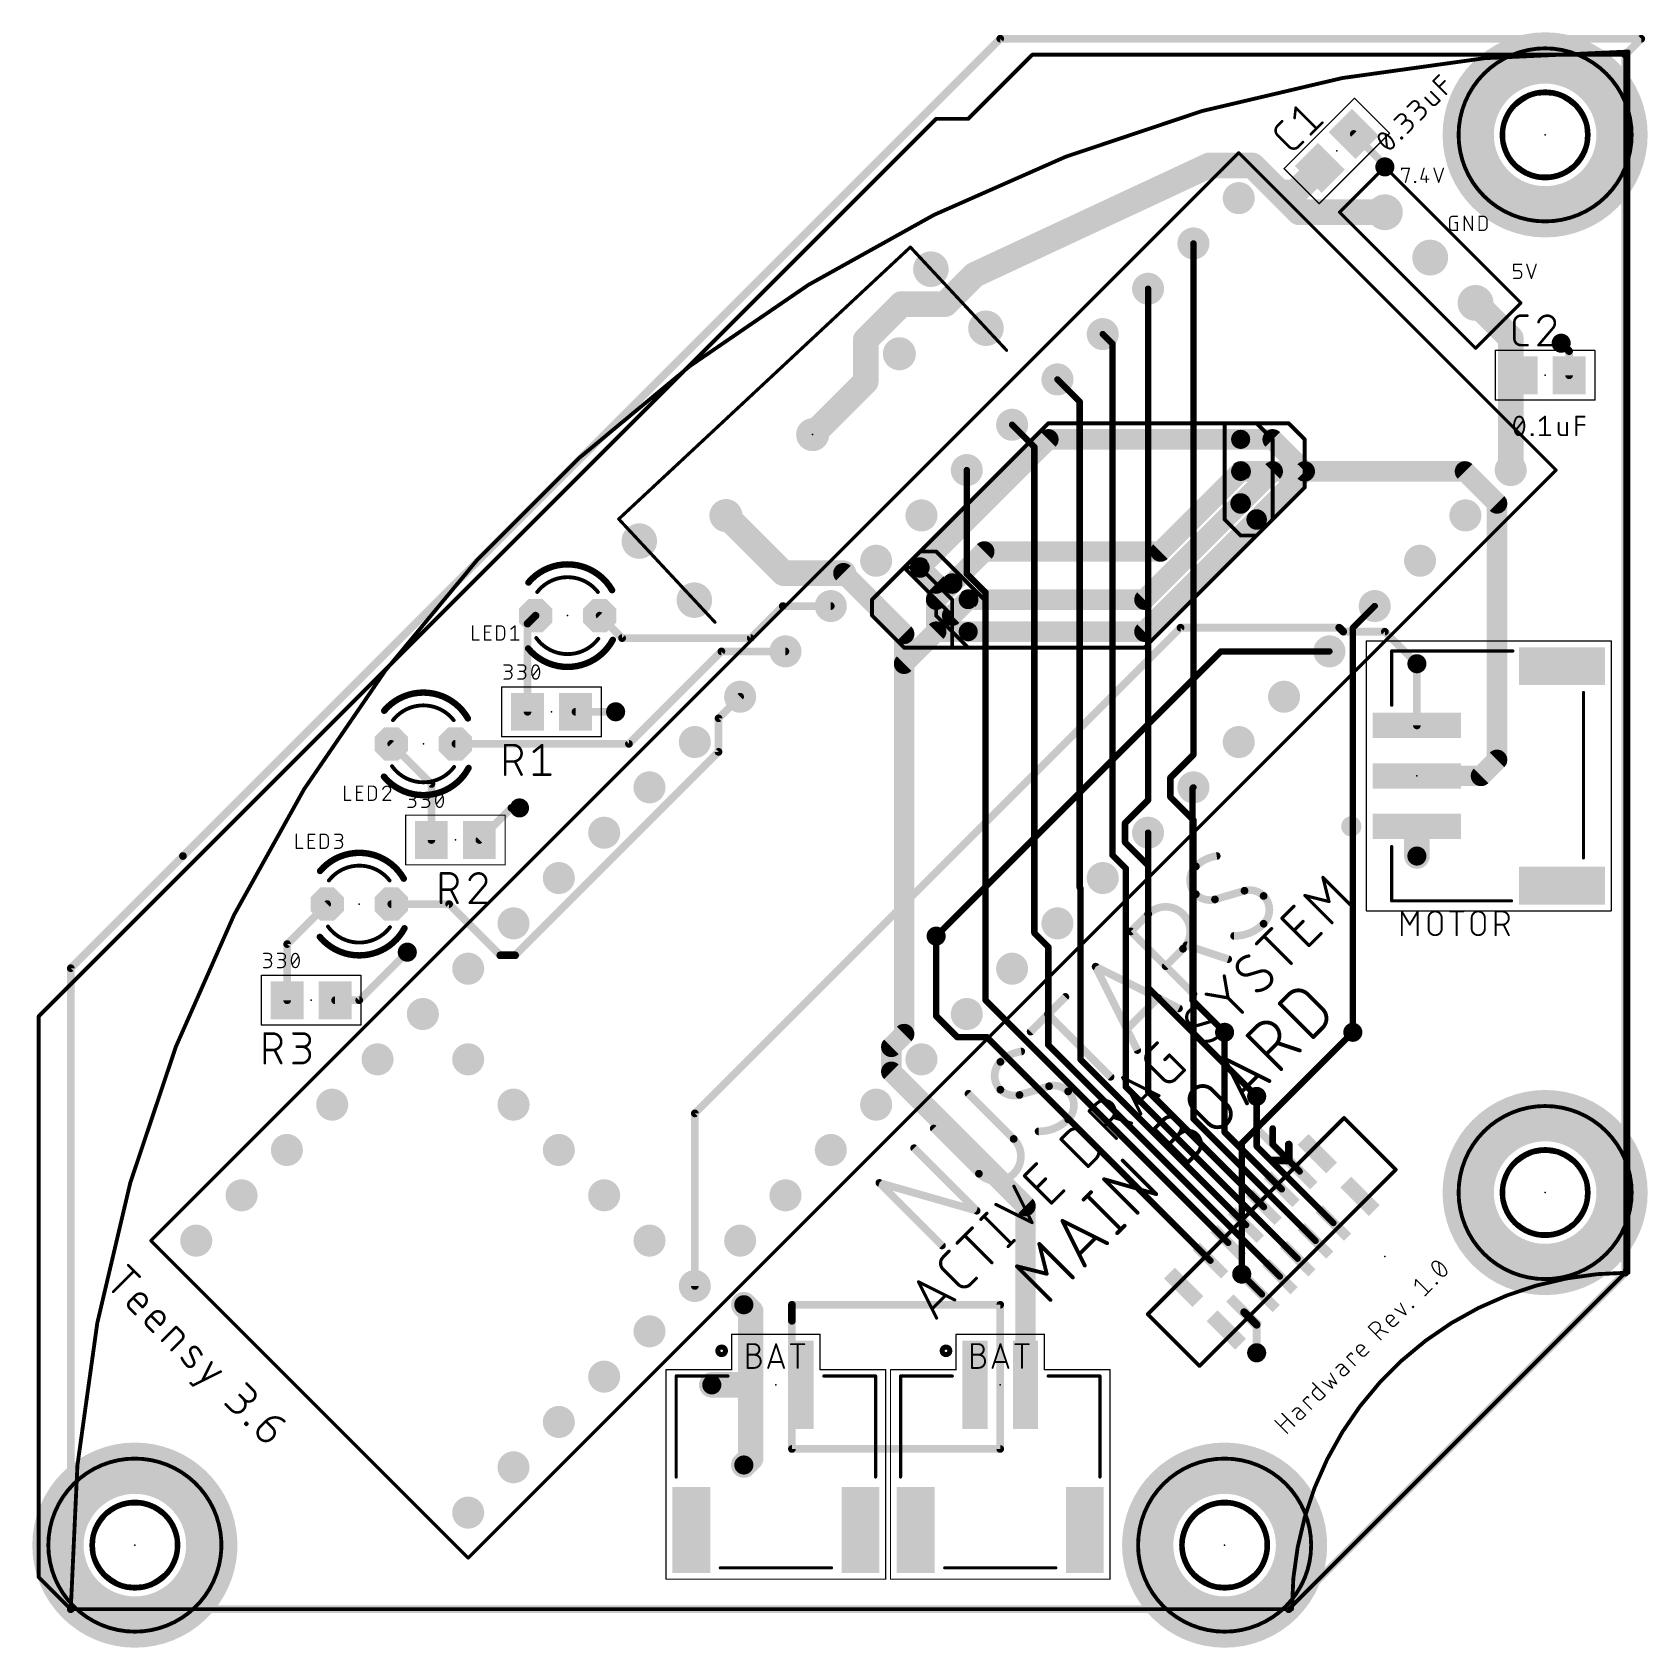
# Model space of a CAD drawing. Extents: x -0.06 to 2.46, y -0.06 to 2.46.
import ezdxf

# ---------------------------------------------------------------- set-up
doc = ezdxf.new("R2010")
doc.units = 0
for name, color, linetype in [('1', 22, 'CONTINUOUS'), ('16', 175, 'CONTINUOUS'), ('17', 82, 'CONTINUOUS'), ('18', 82, 'CONTINUOUS'), ('20', 30, 'CONTINUOUS'), ('21', 253, 'CONTINUOUS'), ('23', 7, 'CONTINUOUS'), ('25', 253, 'CONTINUOUS'), ('39', 22, 'CONTINUOUS'), ('40', 175, 'CONTINUOUS'), ('41', 22, 'CONTINUOUS'), ('42', 175, 'CONTINUOUS'), ('43', 82, 'CONTINUOUS')]:
    doc.layers.add(name, color=color, linetype=linetype)

# ---------------------------------------------------------------- blocks, each defined once
blk = doc.blocks.new('RECT')
blk.add_solid([(-0.5, -0.5), (0.5, -0.5), (-0.5, 0.5), (0.5, 0.5)])
blk = doc.blocks.new('OCTAGONP')
at = {"const_width": 0.5}
blk.add_lwpolyline([(-0.25, -0.103553), (-0.25, 0.103553), (-0.103553, 0.25), (0.103553, 0.25), (0.25, 0.103553), (0.25, -0.103553), (0.103553, -0.25), (-0.103553, -0.25), (-0.25, -0.103553), (-0.25, 0.103553)], dxfattribs=at)
blk = doc.blocks.new('ROUNDP')
at = {"const_width": 0.5}
blk.add_lwpolyline([(0, -0.25, 1), (0, 0.25, 1), (0, -0.25)], format="xyb", dxfattribs=at)
blk = doc.blocks.new('ROUNDV')
at = {"const_width": 0.5}
blk.add_lwpolyline([(0, -0.25, 1), (0, 0.25, 1), (0, -0.25)], format="xyb", dxfattribs=at)

msp = doc.modelspace()

# ---------------------------------------------------------------- linework, layer by layer
at = {"layer": '1'}
for points, const_width in [([(1.45, 2.45), (0.175, 1.175)], 0.012), ([(2.45, 2.45), (1.45, 2.45)], 0.012), ([(2.425, 2.425), (2.45, 2.45)], 0.012), ([(2.425, 0.525), (2.425, 2.425)], 0.012), ([(2.001447, 2.301447), (2.05, 2.252894)], 0.012), ([(1.410069, 2.081741), (1.775931, 2.252346)], 0.04), ([(1.775931, 2.252346), (1.843181, 2.252346)], 0.04), ([(1.843181, 2.252346), (1.885264, 2.210264)], 0.04), ([(1.910264, 2.210264), (1.948553, 2.248553)], 0.04), ([(2.05, 2.252894), (2.05, 2.25)], 0.012), ([(1.885264, 2.210264), (1.916238, 2.179289)], 0.04), ([(1.885264, 2.210264), (1.910264, 2.210264)], 0.04), ([(1.916238, 2.179289), (2.05, 2.179289)], 0.04), ([(1.751346, 1.333019), (1.751346, 2.130635)], 0.01), ([(1.364366, 2.036038), (1.410069, 2.081741)], 0.04), ([(1.240158, 1.980223), (1.295973, 2.036038)], 0.04), ([(1.295973, 2.036038), (1.364366, 2.036038)], 0.04), ([(1.680635, 1.262308), (1.680635, 2.059924)], 0.01), ([(2.191421, 2.037868), (2.24632, 1.982969)], 0.04), ([(1.240158, 1.915158), (1.240158, 1.980223)], 0.04), ([(1.625, 1.974138), (1.609924, 1.989213)], 0.01), ([(2.24632, 1.982969), (2.24632, 1.925)], 0.04), ([(1.625, 1.176522), (1.625, 1.974138)], 0.01), ([(2.337402, 1.962598), (2.325, 1.975)], 0.012), ([(2.337402, 1.925), (2.337402, 1.962598)], 0.012), ([(2.24632, 1.925), (2.24632, 1.777081)], 0.04), ([(2.262598, 1.925), (2.24632, 1.925)], 0.04), ([(1.157322, 1.832322), (1.240158, 1.915158)], 0.04), ([(1.573924, 1.883792), (1.539213, 1.918503)], 0.01), ([(1.573924, 1.125774), (1.573924, 1.883792)], 0.01), ([(1.468503, 1.847792), (1.503213, 1.813082)], 0.01), ([(1.8, 1.85), (1.8, 1.7)], 0.006), ([(1.875, 1.85), (1.8, 1.85)], 0.006), ([(1.825, 1.825), (1.875, 1.825)], 0.032), ([(1.875, 1.825), (1.925, 1.775)], 0.032), ([(1.9, 1.85), (1.875, 1.85)], 0.006), ([(1.925, 1.825), (1.9, 1.85)], 0.006), ([(1.503213, 1.813082), (1.503213, 1.055063)], 0.01), ([(1.925, 1.75), (1.925, 1.825)], 0.006), ([(1.825, 1.775), (1.875, 1.775)], 0.032), ([(1.825, 1.725), (1.875, 1.775)], 0.032), ([(1.85, 1.7), (1.925, 1.775)], 0.032), ([(1.875, 1.775), (1.925, 1.775)], 0.032), ([(1.925, 1.775), (2.175, 1.775)], 0.032), ([(2.175, 1.775), (2.225, 1.725)], 0.032), ([(1.397792, 1.615392), (1.397792, 1.777081)], 0.01), ([(1.85, 1.675), (1.925, 1.75)], 0.006), ([(2.225, 1.725), (2.225, 1.325)], 0.032), ([(1.111982, 1.616192), (1.022022, 1.706152)], 0.04), ([(1.8, 1.7), (1.825, 1.675)], 0.006), ([(1.825, 1.675), (1.85, 1.675)], 0.006), ([(1.325, 1.65), (1.3, 1.625)], 0.006), ([(1.35, 1.6), (1.325, 1.625)], 0.032), ([(1.35, 1.65), (1.325, 1.65)], 0.006), ([(1.425, 1.575), (1.35, 1.65)], 0.006), ([(1.205371, 1.616192), (1.111982, 1.616192)], 0.04), ([(1.3, 1.521563), (1.205371, 1.616192)], 0.032), ([(1.3, 1.625), (1.25, 1.575)], 0.006), ([(1.3, 1.625), (1.375, 1.55)], 0.006), ([(1.325, 1.625), (1.3, 1.625)], 0.006), ([(1.35, 1.6), (1.325, 1.625)], 0.006), ([(1.35, 1.575), (1.375, 1.6)], 0.032), ([(1.35, 1.575), (1.35, 1.6)], 0.032), ([(1.427, 1.586184), (1.397792, 1.615392)], 0.01), ([(1.35, 1.55), (1.35, 1.575)], 0.032), ([(1.375, 1.575), (1.35, 1.6)], 0.006), ([(1.375, 1.55), (1.4, 1.575)], 0.032), ([(1.427, 0.950289), (1.427, 1.586184)], 0.01), ([(1.11066, 1.564949), (1.06066, 1.514949)], 0.012), ([(1.18566, 1.564949), (1.11066, 1.564949)], 0.012), ([(1.25, 1.575), (1.25, 1.55)], 0.006), ([(1.35, 1.525), (1.35, 1.55)], 0.032), ([(1.35, 1.55), (1.375, 1.55)], 0.032), ([(1.375, 1.5), (1.375, 1.575)], 0.006), ([(1.425, 1.5), (1.425, 1.575)], 0.006), ([(2, 1.530761), (2.034188, 1.564949)], 0.01), ([(0.725, 1.55), (0.712598, 1.537598)], 0.012), ([(0.712598, 1.537598), (0.712598, 1.4)], 0.012), ([(0.860051, 1.514949), (0.825, 1.55)], 0.012), ([(1.25, 1.55), (1.3, 1.5)], 0.006), ([(1.3, 1.475), (1.35, 1.525)], 0.032), ([(1.3, 1.475), (1.3, 1.521563)], 0.032), ([(1.35, 1.525), (1.4, 1.525)], 0.032), ([(1.375, 1.55), (1.375, 1.5)], 0.006), ([(1.06066, 1.514949), (0.860051, 1.514949)], 0.012), ([(2, 0.9), (2, 1.530761)], 0.01), ([(1.014949, 1.494239), (0.870711, 1.35)], 0.012), ([(1.114949, 1.494239), (1.014949, 1.494239)], 0.012), ([(1.3, 0.89723), (1.3, 1.475)], 0.032), ([(1.3, 1.5), (1.375, 1.5)], 0.006), ([(1.375, 1.5), (1.425, 1.5)], 0.006), ([(2.1, 1.37874), (2.1, 1.475)], 0.012), ([(1.044239, 1.423528), (1.010528, 1.389817)], 0.012), ([(0.85, 1.4), (0.787402, 1.4)], 0.012), ([(1.010528, 1.389817), (1.010528, 1.337492)], 0.012), ([(0.5, 1.35), (0.562598, 1.287402)], 0.012), ([(0.870711, 1.35), (0.6, 1.35)], 0.012), ([(1.010528, 1.337492), (0.693143, 1.020107)], 0.012), ([(1.715345, 1.297018), (1.751346, 1.333019)], 0.01), ([(2.225, 1.325), (2.2, 1.3)], 0.032), ([(2.2, 1.3), (2.1, 1.3)], 0.032), ([(0.562598, 1.287402), (0.562598, 1.2)], 0.012), ([(1.715345, 1.267195), (1.715345, 1.297018)], 0.01), ([(1.644635, 1.226308), (1.680635, 1.262308)], 0.01), ([(1.751346, 1.231195), (1.715345, 1.267195)], 0.01), ([(0.687402, 1.25), (0.637402, 1.2)], 0.012), ([(0.7, 1.25), (0.687402, 1.25)], 0.012), ([(1.751346, 0.765138), (1.751346, 1.231195)], 0.01), ([(2.1, 1.22126), (2.1, 1.175)], 0.04), ([(1.644635, 1.196484), (1.644635, 1.226308)], 0.01), ([(1.680635, 1.160484), (1.644635, 1.196484)], 0.01), ([(0.175, 1.175), (0, 1)], 0.012), ([(1.645925, 1.155597), (1.625, 1.176522)], 0.01), ([(1.645925, 0.814881), (1.645925, 1.155597)], 0.01), ([(1.680635, 0.80801), (1.680635, 1.160484)], 0.01), ([(1.575214, 1.124484), (1.573924, 1.125774)], 0.01), ([(1.575214, 0.857753), (1.575214, 1.124484)], 0.01), ([(0.4, 1.1), (0.337598, 1.037598)], 0.012), ([(0.590213, 1.1), (0.5, 1.1)], 0.012), ([(0.670107, 1.020107), (0.590213, 1.1)], 0.012), ([(1.503213, 1.055063), (1.525, 1.033276)], 0.01), ([(0.337598, 1.037598), (0.337598, 0.95)], 0.012), ([(1.35, 0.925434), (1.35, 1.05)], 0.01), ([(1.525, 1.033276), (1.525, 0.880128)], 0.01), ([(0.45, 0.95), (0.525, 1.025)], 0.012), ([(0.693143, 1.020107), (0.670107, 1.020107)], 0.012), ([(0, 1), (0, 0)], 0.012), ([(0.412402, 0.95), (0.45, 0.95)], 0.012), ([(1.805708, 0.571581), (1.427, 0.950289)], 0.01), ([(1.280081, 0.877311), (1.3, 0.89723)], 0.032), ([(1.382881, 0.892553), (1.35, 0.925434)], 0.01), ([(1.280081, 0.838375), (1.280081, 0.877311)], 0.032), ([(1.429058, 0.892553), (1.382881, 0.892553)], 0.01), ([(1.77787, 0.543742), (1.429058, 0.892553)], 0.01), ([(1.525, 0.880128), (1.886096, 0.519032)], 0.01), ([(1.8, 0.744322), (1.8, 0.9)], 0.01), ([(1.833547, 0.599419), (1.575214, 0.857753)], 0.01), ([(1.48937, 0.629086), (1.280081, 0.838375)], 0.032), ([(1.913935, 0.546871), (1.645925, 0.814881)], 0.01), ([(1.861386, 0.627258), (1.680635, 0.80801)], 0.01), ([(1.85, 0.722161), (1.85, 0.8)], 0.01), ([(1.941774, 0.57471), (1.751346, 0.765138)], 0.01), ([(1.889225, 0.655097), (1.8, 0.744322)], 0.01), ([(1.875, 0.725), (1.875, 0.75)], 0.01), ([(1.969612, 0.602549), (1.85, 0.722161)], 0.01), ([(1.917064, 0.682936), (1.875, 0.725)], 0.01), ([(1.48937, 0.35), (1.48937, 0.629086)], 0.032), ([(1.825, 0.52445), (1.825, 0.525)], 0.01), ([(1.858257, 0.491193), (1.825, 0.52445)], 0.01), ([(1.825, 0.52445), (1.825, 0.52445)], 0.01), ([(1.825, 0.52445), (1.82669, 0.52276)], 0.01), ([(1.9, 0), (2.425, 0.525)], 0.012), ([(1.06063, 0.46437), (1.05, 0.475)], 0.04), ([(1.06063, 0.35), (1.06063, 0.46437)], 0.04), ([(1.45, 0.475), (1.125, 0.475)], 0.012), ([(1.125, 0.475), (1.125, 0.45)], 0.012), ([(1.45, 0.25), (1.45, 0.475)], 0.012), ([(1.125, 0.45), (1.125, 0.25)], 0.012), ([(1.830418, 0.463354), (1.85, 0.443773)], 0.012), ([(1.85, 0.443773), (1.85, 0.4)], 0.012), ([(1.06063, 0.35), (1, 0.35)], 0.04), ([(1.06063, 0.35), (1.06063, 0.23563)], 0.04), ([(1.06063, 0.23563), (1.05, 0.225)], 0.04), ([(1.125, 0.25), (1.45, 0.25)], 0.012), ([(0, 0), (1.9, 0)], 0.012)]:
    msp.add_lwpolyline(points, dxfattribs=dict(at, const_width=const_width))
for points, const_width in [([(1.45, 2.453, 1), (1.45, 2.447)], 0.006), ([(1.452121, 2.447879, 1), (1.447879, 2.452121)], 0.006), ([(2.452121, 2.447879, 1), (2.447879, 2.452121)], 0.006), ([(2.45, 2.447, 1), (2.45, 2.453)], 0.006), ([(2.428, 2.425, 1), (2.422, 2.425)], 0.006), ([(2.422879, 2.427121, 1), (2.427121, 2.422879)], 0.006), ([(2.003568, 2.303568, 1), (1.999326, 2.299326)], 0.006), ([(1.775931, 2.262346, 1), (1.775931, 2.242346)], 0.02), ([(1.780158, 2.243283, 1), (1.771705, 2.261409)], 0.02), ([(1.850252, 2.259417, 1), (1.83611, 2.245275)], 0.02), ([(1.843181, 2.242346, 1), (1.843181, 2.262346)], 0.02), ([(1.955624, 2.241482, 1), (1.941482, 2.255624)], 0.02), ([(2.053, 2.252894, 1), (2.047, 2.252894)], 0.006), ([(2.047, 2.25, 1), (2.053, 2.25)], 0.006), ([(2.047879, 2.250772, 1), (2.052121, 2.255015)], 0.006), ([(1.892335, 2.217335, 1), (1.878193, 2.203192)], 0.02), ([(1.885264, 2.220264, 1), (1.885264, 2.200264)], 0.02), ([(1.878193, 2.203192, 1), (1.892335, 2.217335)], 0.02), ([(1.903192, 2.217335, 1), (1.917335, 2.203192)], 0.02), ([(1.910264, 2.200264, 1), (1.910264, 2.220264)], 0.02), ([(1.916238, 2.189289, 1), (1.916238, 2.169289)], 0.02), ([(1.909167, 2.172218, 1), (1.923309, 2.18636)], 0.02), ([(2.05, 2.169289, 1), (2.05, 2.189289)], 0.02), ([(1.753846, 2.130635, 1), (1.748846, 2.130635)], 0.005), ([(1.405842, 2.090804, 1), (1.414295, 2.072678)], 0.02), ([(1.41714, 2.07467, 1), (1.402997, 2.088812)], 0.02), ([(1.295973, 2.046038, 1), (1.295973, 2.026038)], 0.02), ([(1.303044, 2.028967, 1), (1.288901, 2.043109)], 0.02), ([(1.357295, 2.043109, 1), (1.371437, 2.028967)], 0.02), ([(1.364366, 2.026038, 1), (1.364366, 2.046038)], 0.02), ([(1.683135, 2.059924, 1), (1.678135, 2.059924)], 0.005), ([(2.198492, 2.044939, 1), (2.18435, 2.030797)], 0.02), ([(1.250158, 1.980223, 1), (1.230158, 1.980223)], 0.02), ([(1.233087, 1.987294, 1), (1.247229, 1.973152)], 0.02), ([(1.611692, 1.990981, 1), (1.608156, 1.987446)], 0.005), ([(2.25632, 1.982969, 1), (2.23632, 1.982969)], 0.02), ([(2.239249, 1.975898, 1), (2.253391, 1.99004)], 0.02), ([(1.6275, 1.974138, 1), (1.6225, 1.974138)], 0.005), ([(1.623232, 1.97237, 1), (1.626768, 1.975905)], 0.005), ([(2.327121, 1.977121, 1), (2.322879, 1.972879)], 0.006), ([(2.340402, 1.962598, 1), (2.334402, 1.962598)], 0.006), ([(2.33528, 1.960477, 1), (2.339523, 1.96472)], 0.006), ([(2.25632, 1.925, 1), (2.23632, 1.925)], 0.02), ([(2.24632, 1.935, 1), (2.24632, 1.915)], 0.02), ([(2.262598, 1.915, 1), (2.262598, 1.935)], 0.02), ([(1.230158, 1.915158, 1), (1.250158, 1.915158)], 0.02), ([(1.247229, 1.908087, 1), (1.233087, 1.922229)], 0.02), ([(1.540981, 1.920271, 1), (1.537446, 1.916735)], 0.005), ([(2.23632, 1.925, 1), (2.25632, 1.925)], 0.02), ([(2.334402, 1.925, 1), (2.340402, 1.925)], 0.006), ([(1.576424, 1.883792, 1), (1.571424, 1.883792)], 0.005), ([(1.572156, 1.882025, 1), (1.575692, 1.88556)], 0.005), ([(1.150251, 1.839393, 1), (1.164393, 1.825251)], 0.02), ([(1.470271, 1.84956, 1), (1.466735, 1.846024)], 0.005), ([(1.8015, 1.85, 1), (1.7985, 1.85)], 0.003), ([(1.8, 1.8515, 1), (1.8, 1.8485)], 0.003), ([(1.825, 1.833, 1), (1.825, 1.817)], 0.016), ([(1.880657, 1.830657, 1), (1.869343, 1.819343)], 0.016), ([(1.875, 1.817, 1), (1.875, 1.833)], 0.016), ([(1.875, 1.8515, 1), (1.875, 1.8485)], 0.003), ([(1.875, 1.8485, 1), (1.875, 1.8515)], 0.003), ([(1.901061, 1.851061, 1), (1.898939, 1.848939)], 0.003), ([(1.9, 1.8485, 1), (1.9, 1.8515)], 0.003), ([(1.505713, 1.813082, 1), (1.500713, 1.813082)], 0.005), ([(1.501445, 1.811314, 1), (1.504981, 1.81485)], 0.005), ([(1.9265, 1.825, 1), (1.9235, 1.825)], 0.003), ([(1.923939, 1.823939, 1), (1.926061, 1.826061)], 0.003), ([(1.825, 1.783, 1), (1.825, 1.767)], 0.016), ([(1.875, 1.783, 1), (1.875, 1.767)], 0.016), ([(1.880657, 1.769343, 1), (1.869343, 1.780657)], 0.016), ([(1.875, 1.767, 1), (1.875, 1.783)], 0.016), ([(1.925, 1.783, 1), (1.925, 1.767)], 0.016), ([(1.930657, 1.769343, 1), (1.919343, 1.780657)], 0.016), ([(1.925, 1.767, 1), (1.925, 1.783)], 0.016), ([(2.180657, 1.780657, 1), (2.169343, 1.769343)], 0.016), ([(2.175, 1.767, 1), (2.175, 1.783)], 0.016), ([(1.400292, 1.777081, 1), (1.395292, 1.777081)], 0.005), ([(1.919343, 1.769343, 1), (1.930657, 1.780657)], 0.016), ([(2.23632, 1.777081, 1), (2.25632, 1.777081)], 0.02), ([(1.9235, 1.75, 1), (1.9265, 1.75)], 0.003), ([(1.926061, 1.748939, 1), (1.923939, 1.751061)], 0.003), ([(2.233, 1.725, 1), (2.217, 1.725)], 0.016), ([(1.029093, 1.713224, 1), (1.014951, 1.699081)], 0.02), ([(1.819343, 1.730657, 1), (1.830657, 1.719343)], 0.016), ([(1.844343, 1.705657, 1), (1.855657, 1.694343)], 0.016), ([(2.219343, 1.719343, 1), (2.230657, 1.730657)], 0.016), ([(1.801061, 1.701061, 1), (1.798939, 1.698939)], 0.003), ([(1.7985, 1.7, 1), (1.8015, 1.7)], 0.003), ([(1.825, 1.6765, 1), (1.825, 1.6735)], 0.003), ([(1.823939, 1.673939, 1), (1.826061, 1.676061)], 0.003), ([(1.848939, 1.676061, 1), (1.851061, 1.673939)], 0.003), ([(1.85, 1.6735, 1), (1.85, 1.6765)], 0.003), ([(1.330657, 1.630657, 1), (1.319343, 1.619343)], 0.016), ([(1.325, 1.6515, 1), (1.325, 1.6485)], 0.003), ([(1.326061, 1.648939, 1), (1.323939, 1.651061)], 0.003), ([(1.351061, 1.651061, 1), (1.348939, 1.648939)], 0.003), ([(1.35, 1.6485, 1), (1.35, 1.6515)], 0.003), ([(1.111982, 1.626192, 1), (1.111982, 1.606192)], 0.02), ([(1.104911, 1.609121, 1), (1.119053, 1.623263)], 0.02), ([(1.211028, 1.621849, 1), (1.199714, 1.610535)], 0.016), ([(1.205371, 1.606192, 1), (1.205371, 1.626192)], 0.02), ([(1.301061, 1.626061, 1), (1.298939, 1.623939)], 0.003), ([(1.3, 1.6265, 1), (1.3, 1.6235)], 0.003), ([(1.298939, 1.626061, 1), (1.301061, 1.623939)], 0.003), ([(1.301061, 1.623939, 1), (1.298939, 1.626061)], 0.003), ([(1.326061, 1.626061, 1), (1.323939, 1.623939)], 0.003), ([(1.325, 1.6235, 1), (1.325, 1.6265)], 0.003), ([(1.358, 1.6, 1), (1.342, 1.6)], 0.016), ([(1.344343, 1.594343, 1), (1.355657, 1.605657)], 0.016), ([(1.380657, 1.594343, 1), (1.369343, 1.605657)], 0.016), ([(1.39956, 1.617159, 1), (1.396024, 1.613624)], 0.005), ([(1.395292, 1.615392, 1), (1.400292, 1.615392)], 0.005), ([(1.358, 1.575, 1), (1.342, 1.575)], 0.016), ([(1.344343, 1.580657, 1), (1.355657, 1.569343)], 0.016), ([(1.351061, 1.601061, 1), (1.348939, 1.598939)], 0.003), ([(1.348939, 1.598939, 1), (1.351061, 1.601061)], 0.003), ([(1.405657, 1.569343, 1), (1.394343, 1.580657)], 0.016), ([(1.4295, 1.586184, 1), (1.4245, 1.586184)], 0.005), ([(1.425232, 1.584416, 1), (1.428768, 1.587952)], 0.005), ([(1.11066, 1.567949, 1), (1.11066, 1.561949)], 0.006), ([(1.112781, 1.562828, 1), (1.108539, 1.567071)], 0.006), ([(1.18566, 1.561949, 1), (1.18566, 1.567949)], 0.006), ([(1.2515, 1.575, 1), (1.2485, 1.575)], 0.003), ([(1.248939, 1.576061, 1), (1.251061, 1.573939)], 0.003), ([(1.342, 1.575, 1), (1.358, 1.575)], 0.016), ([(1.358, 1.55, 1), (1.342, 1.55)], 0.016), ([(1.35, 1.558, 1), (1.35, 1.542)], 0.016), ([(1.369343, 1.555657, 1), (1.380657, 1.544343)], 0.016), ([(1.375, 1.542, 1), (1.375, 1.558)], 0.016), ([(1.3765, 1.575, 1), (1.3735, 1.575)], 0.003), ([(1.373939, 1.573939, 1), (1.376061, 1.576061)], 0.003), ([(1.4265, 1.575, 1), (1.4235, 1.575)], 0.003), ([(1.423939, 1.573939, 1), (1.426061, 1.576061)], 0.003), ([(2.035956, 1.563182, 1), (2.03242, 1.566717)], 0.005), ([(0.715598, 1.537598, 1), (0.709598, 1.537598)], 0.006), ([(0.710477, 1.53972, 1), (0.71472, 1.535477)], 0.006), ([(0.727121, 1.547879, 1), (0.722879, 1.552121)], 0.006), ([(0.827121, 1.552121, 1), (0.822879, 1.547879)], 0.006), ([(1.251061, 1.551061, 1), (1.248939, 1.548939)], 0.003), ([(1.2485, 1.55, 1), (1.2515, 1.55)], 0.003), ([(1.308, 1.521563, 1), (1.292, 1.521563)], 0.016), ([(1.342, 1.55, 1), (1.358, 1.55)], 0.016), ([(1.35, 1.533, 1), (1.35, 1.517)], 0.016), ([(1.355657, 1.519343, 1), (1.344343, 1.530657)], 0.016), ([(1.3765, 1.55, 1), (1.3735, 1.55)], 0.003), ([(1.373939, 1.548939, 1), (1.376061, 1.551061)], 0.003), ([(1.4, 1.517, 1), (1.4, 1.533)], 0.016), ([(0.860051, 1.517949, 1), (0.860051, 1.511949)], 0.006), ([(0.857929, 1.512828, 1), (0.862172, 1.517071)], 0.006), ([(1.058539, 1.517071, 1), (1.062781, 1.512828)], 0.006), ([(1.06066, 1.511949, 1), (1.06066, 1.517949)], 0.006), ([(1.294343, 1.515906, 1), (1.305657, 1.52722)], 0.016), ([(1.342, 1.525, 1), (1.358, 1.525)], 0.016), ([(2.0025, 1.530761, 1), (1.9975, 1.530761)], 0.005), ([(1.998232, 1.532529, 1), (2.001768, 1.528993)], 0.005), ([(1.014949, 1.497239, 1), (1.014949, 1.491239)], 0.006), ([(1.017071, 1.492117, 1), (1.012828, 1.49636)], 0.006), ([(1.114949, 1.491239, 1), (1.114949, 1.497239)], 0.006), ([(1.308, 1.475, 1), (1.292, 1.475)], 0.016), ([(1.294343, 1.480657, 1), (1.305657, 1.469343)], 0.016), ([(1.3, 1.5015, 1), (1.3, 1.4985)], 0.003), ([(1.298939, 1.498939, 1), (1.301061, 1.501061)], 0.003), ([(1.375, 1.5015, 1), (1.375, 1.4985)], 0.003), ([(1.3735, 1.5, 1), (1.3765, 1.5)], 0.003), ([(1.3735, 1.5, 1), (1.3765, 1.5)], 0.003), ([(1.375, 1.4985, 1), (1.375, 1.5015)], 0.003), ([(1.4235, 1.5, 1), (1.4265, 1.5)], 0.003), ([(1.425, 1.4985, 1), (1.425, 1.5015)], 0.003), ([(1.292, 1.475, 1), (1.308, 1.475)], 0.016), ([(2.103, 1.475, 1), (2.097, 1.475)], 0.006), ([(1.04636, 1.421407, 1), (1.042117, 1.425649)], 0.006), ([(0.709598, 1.4, 1), (0.715598, 1.4)], 0.006), ([(0.787402, 1.403, 1), (0.787402, 1.397)], 0.006), ([(0.85, 1.397, 1), (0.85, 1.403)], 0.006), ([(1.013528, 1.389817, 1), (1.007528, 1.389817)], 0.006), ([(1.008407, 1.391939, 1), (1.012649, 1.387696)], 0.006), ([(2.097, 1.37874, 1), (2.103, 1.37874)], 0.006), ([(0.502121, 1.352121, 1), (0.497879, 1.347879)], 0.006), ([(0.6, 1.353, 1), (0.6, 1.347)], 0.006), ([(0.868589, 1.352121, 1), (0.872832, 1.347879)], 0.006), ([(0.870711, 1.347, 1), (0.870711, 1.353)], 0.006), ([(1.007528, 1.337492, 1), (1.013528, 1.337492)], 0.006), ([(1.012649, 1.33537, 1), (1.008407, 1.339613)], 0.006), ([(1.753113, 1.331251, 1), (1.749578, 1.334786)], 0.005), ([(2.230657, 1.319343, 1), (2.219343, 1.330657)], 0.016), ([(1.748846, 1.333019, 1), (1.753846, 1.333019)], 0.005), ([(2.1, 1.308, 1), (2.1, 1.292)], 0.016), ([(2.194343, 1.305657, 1), (2.205657, 1.294343)], 0.016), ([(2.2, 1.292, 1), (2.2, 1.308)], 0.016), ([(2.217, 1.325, 1), (2.233, 1.325)], 0.016), ([(0.565598, 1.287402, 1), (0.559598, 1.287402)], 0.006), ([(0.560477, 1.28528, 1), (0.56472, 1.289523)], 0.006), ([(1.717845, 1.297018, 1), (1.712845, 1.297018)], 0.005), ([(1.713578, 1.298786, 1), (1.717113, 1.295251)], 0.005), ([(1.678135, 1.262308, 1), (1.683135, 1.262308)], 0.005), ([(1.682403, 1.26054, 1), (1.678867, 1.264076)], 0.005), ([(1.712845, 1.267195, 1), (1.717845, 1.267195)], 0.005), ([(1.717113, 1.268963, 1), (1.713578, 1.265427)], 0.005), ([(0.687402, 1.253, 1), (0.687402, 1.247)], 0.006), ([(0.689523, 1.247879, 1), (0.68528, 1.252121)], 0.006), ([(0.7, 1.247, 1), (0.7, 1.253)], 0.006), ([(1.753846, 1.231195, 1), (1.748846, 1.231195)], 0.005), ([(1.749578, 1.229427, 1), (1.753113, 1.232963)], 0.005), ([(2.11, 1.22126, 1), (2.09, 1.22126)], 0.02), ([(1.647135, 1.226308, 1), (1.642135, 1.226308)], 0.005), ([(1.642867, 1.228076, 1), (1.646402, 1.22454)], 0.005), ([(0.559598, 1.2, 1), (0.565598, 1.2)], 0.006), ([(0.63528, 1.202121, 1), (0.639523, 1.197879)], 0.006), ([(1.646402, 1.198252, 1), (1.642867, 1.194717)], 0.005), ([(1.642135, 1.196484, 1), (1.647135, 1.196484)], 0.005), ([(2.09, 1.175, 1), (2.11, 1.175)], 0.02), ([(0.172879, 1.177121, 1), (0.177121, 1.172879)], 0.006), ([(0.177121, 1.172879, 1), (0.172879, 1.177121)], 0.006), ([(1.626768, 1.17829, 1), (1.623232, 1.174754)], 0.005), ([(1.6225, 1.176522, 1), (1.6275, 1.176522)], 0.005), ([(1.648425, 1.155597, 1), (1.643425, 1.155597)], 0.005), ([(1.644157, 1.153829, 1), (1.647692, 1.157365)], 0.005), ([(1.683135, 1.160484, 1), (1.678135, 1.160484)], 0.005), ([(1.678867, 1.158716, 1), (1.682403, 1.162252)], 0.005), ([(1.575692, 1.127542, 1), (1.572156, 1.124006)], 0.005), ([(1.571424, 1.125774, 1), (1.576424, 1.125774)], 0.005), ([(1.577714, 1.124484, 1), (1.572714, 1.124484)], 0.005), ([(1.573446, 1.122716, 1), (1.576982, 1.126252)], 0.005), ([(0.402121, 1.097879, 1), (0.397879, 1.102121)], 0.006), ([(0.5, 1.103, 1), (0.5, 1.097)], 0.006), ([(0.592334, 1.102121, 1), (0.588092, 1.097879)], 0.006), ([(0.590213, 1.097, 1), (0.590213, 1.103)], 0.006), ([(1.504981, 1.056831, 1), (1.501445, 1.053295)], 0.005), ([(0.340598, 1.037598, 1), (0.334598, 1.037598)], 0.006), ([(0.335477, 1.03972, 1), (0.33972, 1.035477)], 0.006), ([(1.3525, 1.05, 1), (1.3475, 1.05)], 0.005), ([(1.500713, 1.055063, 1), (1.505713, 1.055063)], 0.005), ([(1.5275, 1.033276, 1), (1.5225, 1.033276)], 0.005), ([(1.523232, 1.031508, 1), (1.526768, 1.035044)], 0.005), ([(0.527121, 1.022879, 1), (0.522879, 1.027121)], 0.006), ([(0.670107, 1.023107, 1), (0.670107, 1.017107)], 0.006), ([(0.667985, 1.017985, 1), (0.672228, 1.022228)], 0.006), ([(0.691022, 1.022228, 1), (0.695264, 1.017985)], 0.006), ([(0.693143, 1.017107, 1), (0.693143, 1.023107)], 0.006), ([(0.003, 1, 1), (-0.003, 1)], 0.006), ([(-0.002121, 1.002121, 1), (0.002121, 0.997879)], 0.006), ([(0.334598, 0.95, 1), (0.340598, 0.95)], 0.006), ([(0.412402, 0.953, 1), (0.412402, 0.947)], 0.006), ([(0.447879, 0.952121, 1), (0.452121, 0.947879)], 0.006), ([(0.45, 0.947, 1), (0.45, 0.953)], 0.006), ([(1.428768, 0.952057, 1), (1.425232, 0.948521)], 0.005), ([(1.4245, 0.950289, 1), (1.4295, 0.950289)], 0.005), ([(1.305657, 0.891573, 1), (1.294343, 0.902886)], 0.016), ([(1.351768, 0.927201, 1), (1.348232, 0.923666)], 0.005), ([(1.3475, 0.925434, 1), (1.3525, 0.925434)], 0.005), ([(1.288081, 0.877311, 1), (1.272081, 0.877311)], 0.016), ([(1.274424, 0.882968, 1), (1.285738, 0.871654)], 0.016), ([(1.292, 0.89723, 1), (1.308, 0.89723)], 0.016), ([(1.382881, 0.895053, 1), (1.382881, 0.890053)], 0.005), ([(1.381113, 0.890785, 1), (1.384649, 0.894321)], 0.005), ([(1.430826, 0.894321, 1), (1.427291, 0.890785)], 0.005), ([(1.429058, 0.890053, 1), (1.429058, 0.895053)], 0.005), ([(1.526768, 0.881896, 1), (1.523232, 0.87836)], 0.005), ([(1.5225, 0.880128, 1), (1.5275, 0.880128)], 0.005), ([(1.8025, 0.9, 1), (1.7975, 0.9)], 0.005), ([(1.9975, 0.9, 1), (2.0025, 0.9)], 0.005), ([(1.576982, 0.859521, 1), (1.573446, 0.855985)], 0.005), ([(1.572714, 0.857753, 1), (1.577714, 0.857753)], 0.005), ([(1.285738, 0.844031, 1), (1.274424, 0.832718)], 0.016), ([(1.272081, 0.838375, 1), (1.288081, 0.838375)], 0.016), ([(1.647692, 0.816649, 1), (1.644157, 0.813113)], 0.005), ([(1.643425, 0.814881, 1), (1.648425, 0.814881)], 0.005), ([(1.682403, 0.809777, 1), (1.678867, 0.806242)], 0.005), ([(1.678135, 0.80801, 1), (1.683135, 0.80801)], 0.005), ([(1.8525, 0.8, 1), (1.8475, 0.8)], 0.005), ([(1.753113, 0.766905, 1), (1.749578, 0.76337)], 0.005), ([(1.748846, 0.765138, 1), (1.753846, 0.765138)], 0.005), ([(1.801768, 0.74609, 1), (1.798232, 0.742554)], 0.005), ([(1.7975, 0.744322, 1), (1.8025, 0.744322)], 0.005), ([(1.8775, 0.75, 1), (1.8725, 0.75)], 0.005), ([(1.851768, 0.723929, 1), (1.848232, 0.720393)], 0.005), ([(1.8475, 0.722161, 1), (1.8525, 0.722161)], 0.005), ([(1.876768, 0.726768, 1), (1.873232, 0.723232)], 0.005), ([(1.8725, 0.725, 1), (1.8775, 0.725)], 0.005), ([(1.915296, 0.681168, 1), (1.918832, 0.684704)], 0.005), ([(1.887457, 0.653329, 1), (1.890993, 0.656865)], 0.005), ([(1.49737, 0.629086, 1), (1.48137, 0.629086)], 0.016), ([(1.483713, 0.623429, 1), (1.495027, 0.634743)], 0.016), ([(1.859618, 0.625491, 1), (1.863154, 0.629026)], 0.005), ([(1.967845, 0.600781, 1), (1.97138, 0.604316)], 0.005), ([(1.83178, 0.597652, 1), (1.835315, 0.601187)], 0.005), ([(1.803941, 0.569813, 1), (1.807476, 0.573348)], 0.005), ([(1.940006, 0.572942, 1), (1.943541, 0.576477)], 0.005), ([(1.776102, 0.541974, 1), (1.779637, 0.54551)], 0.005), ([(1.8275, 0.525, 1), (1.8225, 0.525)], 0.005), ([(1.826768, 0.526218, 1), (1.823232, 0.522683)], 0.005), ([(1.8275, 0.52445, 1), (1.8225, 0.52445)], 0.005), ([(1.826768, 0.526218, 1), (1.823232, 0.522682)], 0.005), ([(1.912167, 0.545103, 1), (1.915703, 0.548639)], 0.005), ([(2.427121, 0.522879, 1), (2.422879, 0.527121)], 0.006), ([(1.8225, 0.52445, 1), (1.8275, 0.52445)], 0.005), ([(1.8225, 0.52445, 1), (1.8275, 0.52445)], 0.005), ([(1.824922, 0.520992, 1), (1.828458, 0.524528)], 0.005), ([(1.884328, 0.517264, 1), (1.887864, 0.5208)], 0.005), ([(2.422, 0.525, 1), (2.428, 0.525)], 0.006), ([(1.057071, 0.482071, 1), (1.042929, 0.467929)], 0.02), ([(1.07063, 0.46437, 1), (1.05063, 0.46437)], 0.02), ([(1.053559, 0.457299, 1), (1.067701, 0.471441)], 0.02), ([(1.125, 0.478, 1), (1.125, 0.472)], 0.006), ([(1.128, 0.475, 1), (1.122, 0.475)], 0.006), ([(1.453, 0.475, 1), (1.447, 0.475)], 0.006), ([(1.45, 0.472, 1), (1.45, 0.478)], 0.006), ([(1.856489, 0.489425, 1), (1.860025, 0.492961)], 0.005), ([(1.128, 0.45, 1), (1.122, 0.45)], 0.006), ([(1.83254, 0.465476, 1), (1.828297, 0.461233)], 0.006), ([(1.122, 0.45, 1), (1.128, 0.45)], 0.006), ([(1.853, 0.443773, 1), (1.847, 0.443773)], 0.006), ([(1.847879, 0.441651, 1), (1.852121, 0.445894)], 0.006), ([(1.847, 0.4, 1), (1.853, 0.4)], 0.006), ([(1, 0.36, 1), (1, 0.34)], 0.02), ([(1.07063, 0.35, 1), (1.05063, 0.35)], 0.02), ([(1.05063, 0.35, 1), (1.07063, 0.35)], 0.02), ([(1.06063, 0.34, 1), (1.06063, 0.36)], 0.02), ([(1.48137, 0.35, 1), (1.49737, 0.35)], 0.016), ([(1.067701, 0.228559, 1), (1.053559, 0.242701)], 0.02), ([(1.125, 0.253, 1), (1.125, 0.247)], 0.006), ([(1.122, 0.25, 1), (1.128, 0.25)], 0.006), ([(1.447, 0.25, 1), (1.453, 0.25)], 0.006), ([(1.45, 0.247, 1), (1.45, 0.253)], 0.006), ([(1.042929, 0.232071, 1), (1.057071, 0.217929)], 0.02), ([(1.05063, 0.23563, 1), (1.07063, 0.23563)], 0.02), ([(0, 0.003, 1), (0, -0.003)], 0.006), ([(-0.003, 0, 1), (0.003, 0)], 0.006), ([(1.897879, 0.002121, 1), (1.902121, -0.002121)], 0.006), ([(1.9, -0.003, 1), (1.9, 0.003)], 0.006)]:
    msp.add_lwpolyline(points, format="xyb", dxfattribs=dict(at, const_width=const_width))
at = {"layer": '16'}
for points, const_width in [([(1.5, 2.425), (1.4, 2.325)], 0.006), ([(2.425, 2.425), (1.5, 2.425)], 0.006), ([(2.425, 0.525), (2.425, 2.425)], 0.006), ([(1.35, 2.325), (-0.05, 0.925)], 0.006), ([(1.4, 2.325), (1.35, 2.325)], 0.006), ([(1.525, 1.85), (1.3, 1.625)], 0.006), ([(1.325, 1.625), (1.525, 1.825)], 0.032), ([(1.525, 1.825), (1.825, 1.825)], 0.032), ([(1.85, 1.85), (1.525, 1.85)], 0.006), ([(1.875, 1.825), (1.85, 1.85)], 0.006), ([(1.875, 1.7), (1.875, 1.825)], 0.006), ([(1.7, 1.65), (1.825, 1.775)], 0.032), ([(1.675, 1.575), (1.825, 1.725)], 0.032), ([(1.675, 1.525), (1.85, 1.7)], 0.032), ([(1.675, 1.5), (1.875, 1.7)], 0.006), ([(1.375, 1.6), (1.425, 1.65)], 0.032), ([(1.425, 1.65), (1.7, 1.65)], 0.032), ([(1.3, 1.625), (1.35, 1.575)], 0.006), ([(1.4, 1.575), (1.675, 1.575)], 0.032), ([(1.35, 1.575), (1.35, 1.55)], 0.006), ([(0.973528, 0.773528), (1.731239, 1.531239)], 0.012), ([(1.35, 1.55), (1.4, 1.5)], 0.006), ([(1.4, 1.525), (1.675, 1.525)], 0.032), ([(1.731239, 1.531239), (1.978804, 1.531239)], 0.012), ([(1.978804, 1.531239), (1.985043, 1.525)], 0.012), ([(1.985043, 1.525), (2.05, 1.525)], 0.012), ([(2.05, 1.525), (2.1, 1.475)], 0.012), ([(1.35, 1.05), (1.794239, 1.494239)], 0.01), ([(1.4, 1.5), (1.65, 1.5)], 0.006), ([(1.65, 1.5), (1.675, 1.5)], 0.006), ([(1.794239, 1.494239), (1.963478, 1.494239)], 0.01), ([(1.75, 1.280761), (1.751346, 1.282107)], 0.01), ([(1.75, 0.95), (1.75, 1.280761)], 0.01), ([(1.680635, 0.969365), (1.680635, 1.211396)], 0.01), ([(1.85, 0.8), (1.680635, 0.969365)], 0.01), ([(1.8, 0.9), (1.75, 0.95)], 0.01), ([(-0.05, 0.925), (-0.05, 0.05)], 0.006), ([(1.82669, 0.72669), (2, 0.9)], 0.01), ([(0.973528, 0.504289), (0.973528, 0.773528)], 0.012), ([(1.82669, 0.52276), (1.82669, 0.72669)], 0.01), ([(1.9, 0), (2.425, 0.525)], 0.006), ([(-0.05, 0.05), (0, 0)], 0.006), ([(0, 0), (1.9, 0)], 0.006)]:
    msp.add_lwpolyline(points, dxfattribs=dict(at, const_width=const_width))
for points, const_width in [([(1.5, 2.4265, 1), (1.5, 2.4235)], 0.003), ([(1.501061, 2.423939, 1), (1.498939, 2.426061)], 0.003), ([(2.4265, 2.425, 1), (2.4235, 2.425)], 0.003), ([(2.425, 2.4235, 1), (2.425, 2.4265)], 0.003), ([(1.35, 2.3265, 1), (1.35, 2.3235)], 0.003), ([(1.351061, 2.323939, 1), (1.348939, 2.326061)], 0.003), ([(1.398939, 2.326061, 1), (1.401061, 2.323939)], 0.003), ([(1.4, 2.3235, 1), (1.4, 2.3265)], 0.003), ([(1.525, 1.833, 1), (1.525, 1.817)], 0.016), ([(1.530657, 1.819343, 1), (1.519343, 1.830657)], 0.016), ([(1.525, 1.8515, 1), (1.525, 1.8485)], 0.003), ([(1.526061, 1.848939, 1), (1.523939, 1.851061)], 0.003), ([(1.825, 1.817, 1), (1.825, 1.833)], 0.016), ([(1.851061, 1.851061, 1), (1.848939, 1.848939)], 0.003), ([(1.85, 1.8485, 1), (1.85, 1.8515)], 0.003), ([(1.8765, 1.825, 1), (1.8735, 1.825)], 0.003), ([(1.873939, 1.823939, 1), (1.876061, 1.826061)], 0.003), ([(1.830657, 1.769343, 1), (1.819343, 1.780657)], 0.016), ([(1.830657, 1.719343, 1), (1.819343, 1.730657)], 0.016), ([(1.855657, 1.694343, 1), (1.844343, 1.705657)], 0.016), ([(1.8735, 1.7, 1), (1.8765, 1.7)], 0.003), ([(1.876061, 1.698939, 1), (1.873939, 1.701061)], 0.003), ([(1.425, 1.658, 1), (1.425, 1.642)], 0.016), ([(1.430657, 1.644343, 1), (1.419343, 1.655657)], 0.016), ([(1.694343, 1.655657, 1), (1.705657, 1.644343)], 0.016), ([(1.7, 1.642, 1), (1.7, 1.658)], 0.016), ([(1.319343, 1.630657, 1), (1.330657, 1.619343)], 0.016), ([(1.301061, 1.626061, 1), (1.298939, 1.623939)], 0.003), ([(1.298939, 1.626061, 1), (1.301061, 1.623939)], 0.003), ([(1.369343, 1.605657, 1), (1.380657, 1.594343)], 0.016), ([(1.4, 1.583, 1), (1.4, 1.567)], 0.016), ([(1.669343, 1.580657, 1), (1.680657, 1.569343)], 0.016), ([(1.675, 1.567, 1), (1.675, 1.583)], 0.016), ([(1.3515, 1.575, 1), (1.3485, 1.575)], 0.003), ([(1.348939, 1.573939, 1), (1.351061, 1.576061)], 0.003), ([(1.351061, 1.551061, 1), (1.348939, 1.548939)], 0.003), ([(1.3485, 1.55, 1), (1.3515, 1.55)], 0.003), ([(1.4, 1.533, 1), (1.4, 1.517)], 0.016), ([(1.669343, 1.530657, 1), (1.680657, 1.519343)], 0.016), ([(1.675, 1.517, 1), (1.675, 1.533)], 0.016), ([(1.731239, 1.534239, 1), (1.731239, 1.528239)], 0.006), ([(1.73336, 1.529118, 1), (1.729118, 1.53336)], 0.006), ([(1.980925, 1.53336, 1), (1.976682, 1.529118)], 0.006), ([(1.978804, 1.528239, 1), (1.978804, 1.534239)], 0.006), ([(1.985043, 1.528, 1), (1.985043, 1.522)], 0.006), ([(1.982921, 1.522879, 1), (1.987164, 1.527121)], 0.006), ([(2.052121, 1.527121, 1), (2.047879, 1.522879)], 0.006), ([(2.05, 1.522, 1), (2.05, 1.528)], 0.006), ([(1.4, 1.5015, 1), (1.4, 1.4985)], 0.003), ([(1.398939, 1.498939, 1), (1.401061, 1.501061)], 0.003), ([(1.65, 1.5015, 1), (1.65, 1.4985)], 0.003), ([(1.65, 1.4985, 1), (1.65, 1.5015)], 0.003), ([(1.673939, 1.501061, 1), (1.676061, 1.498939)], 0.003), ([(1.675, 1.4985, 1), (1.675, 1.5015)], 0.003), ([(1.794239, 1.496739, 1), (1.794239, 1.491739)], 0.005), ([(1.796007, 1.492471, 1), (1.792471, 1.496007)], 0.005), ([(1.963478, 1.491739, 1), (1.963478, 1.496739)], 0.005), ([(2.097879, 1.472879, 1), (2.102121, 1.477121)], 0.006), ([(1.7525, 1.280761, 1), (1.7475, 1.280761)], 0.005), ([(1.753113, 1.280339, 1), (1.749578, 1.283874)], 0.005), ([(1.748232, 1.282529, 1), (1.751768, 1.278993)], 0.005), ([(1.683135, 1.211396, 1), (1.678135, 1.211396)], 0.005), ([(1.348232, 1.051768, 1), (1.351768, 1.048232)], 0.005), ([(1.682403, 0.971133, 1), (1.678867, 0.967597)], 0.005), ([(1.678135, 0.969365, 1), (1.683135, 0.969365)], 0.005), ([(1.751768, 0.951768, 1), (1.748232, 0.948232)], 0.005), ([(1.7475, 0.95, 1), (1.7525, 0.95)], 0.005), ([(-0.0485, 0.925, 1), (-0.0515, 0.925)], 0.003), ([(-0.051061, 0.926061, 1), (-0.048939, 0.923939)], 0.003), ([(1.798232, 0.898232, 1), (1.801768, 0.901768)], 0.005), ([(2.001768, 0.898232, 1), (1.998232, 0.901768)], 0.005), ([(1.848232, 0.798232, 1), (1.851768, 0.801768)], 0.005), ([(0.976528, 0.773528, 1), (0.970528, 0.773528)], 0.006), ([(0.971407, 0.775649, 1), (0.975649, 0.771407)], 0.006), ([(1.82919, 0.72669, 1), (1.82419, 0.72669)], 0.005), ([(1.824922, 0.728458, 1), (1.828458, 0.724922)], 0.005), ([(0.970528, 0.504289, 1), (0.976528, 0.504289)], 0.006), ([(1.82419, 0.52276, 1), (1.82919, 0.52276)], 0.005), ([(2.4235, 0.525, 1), (2.4265, 0.525)], 0.003), ([(2.426061, 0.523939, 1), (2.423939, 0.526061)], 0.003), ([(-0.048939, 0.051061, 1), (-0.051061, 0.048939)], 0.003), ([(-0.0515, 0.05, 1), (-0.0485, 0.05)], 0.003), ([(0, 0.0015, 1), (0, -0.0015)], 0.003), ([(-0.001061, -0.001061, 1), (0.001061, 0.001061)], 0.003), ([(1.898939, 0.001061, 1), (1.901061, -0.001061)], 0.003), ([(1.9, -0.0015, 1), (1.9, 0.0015)], 0.003)]:
    msp.add_lwpolyline(points, format="xyb", dxfattribs=dict(at, const_width=const_width))
at = {"layer": '20'}
for points, const_width in [([(2.43, 2.43, 0.414214), (0, 0)], 0.006), ([(2.4315, 2.43, 1), (2.4285, 2.43)], 0.003), ([(2.43, 2.4285, 1), (2.43, 2.4315)], 0.003), ([(2.43, 0.525, 0.414214), (1.905, 0)], 0.006), ([(2.4285, 0.525, 1), (2.4315, 0.525)], 0.003), ([(2.43, 0.5235, 1), (2.43, 0.5265)], 0.003), ([(0, 0.0015, 1), (0, -0.0015)], 0.003), ([(-0.0015, 0, 1), (0.0015, 0)], 0.003), ([(1.9035, 0, 1), (1.9065, 0)], 0.003), ([(1.905, -0.0015, 1), (1.905, 0.0015)], 0.003)]:
    msp.add_lwpolyline(points, format="xyb", dxfattribs=dict(at, const_width=const_width))
at = {"layer": '20', "const_width": 0.006}
for points in [[(2.43, 0.525), (2.43, 2.43)], [(0, 0), (1.905, 0)]]:
    msp.add_lwpolyline(points, dxfattribs=at)
at = {"layer": '20'}
for centre in [(2.3, 2.3), (2.3, 0.65), (0.1, 0.1), (1.8, 0.1)]:
    msp.add_circle(centre, 0.062992, dxfattribs=at)
at = {"layer": '21'}
for points, const_width in [([(2.3, 2.165, 1), (2.3, 2.435, 1), (2.3, 2.165)], 0.006), ([(2.3, 2.233071, 1), (2.3, 2.366929, 1), (2.3, 2.233071)], 0.008), ([(1.82294, 2.27294, 1), (1.821172, 2.271172)], 0.0025), ([(1.82294, 2.271172, 1), (1.821172, 2.27294)], 0.0025), ([(2.050884, 2.250884, 1), (2.049116, 2.249116)], 0.0025), ([(2.050884, 2.249116, 1), (2.049116, 2.250884)], 0.0025), ([(2.0765, 2.248, 1), (2.0755, 2.248)], 0.001), ([(2.076, 2.2485, 1), (2.076, 2.2475)], 0.001), ([(2.0755, 2.245555, 1), (2.0765, 2.245555)], 0.001), ([(2.088704, 2.247866, 1), (2.08774, 2.248134)], 0.001), ([(2.088222, 2.2475, 1), (2.088222, 2.2485)], 0.001), ([(2.111609, 2.247863, 1), (2.110648, 2.248137)], 0.001), ([(2.127092, 2.248158, 1), (2.126143, 2.247842)], 0.001), ([(2.141758, 2.247842, 1), (2.14081, 2.248158)], 0.001), ([(2.081629, 2.226134, 1), (2.082593, 2.225866)], 0.001), ([(2.09712, 2.227222, 1), (2.09612, 2.227222)], 0.001), ([(2.09662, 2.227722, 1), (2.09662, 2.226722)], 0.001), ([(2.09662, 2.2265, 1), (2.09662, 2.2255)], 0.001), ([(2.09612, 2.226, 1), (2.09712, 2.226)], 0.001), ([(2.098342, 2.227222, 1), (2.097342, 2.227222)], 0.001), ([(2.097342, 2.226, 1), (2.098342, 2.226)], 0.001), ([(2.097842, 2.226722, 1), (2.097842, 2.227722)], 0.001), ([(2.097842, 2.2255, 1), (2.097842, 2.2265)], 0.001), ([(2.10624, 2.231389, 1), (2.10624, 2.230389)], 0.001), ([(2.105759, 2.231026, 1), (2.10672, 2.230751)], 0.001), ([(2.115295, 2.235778, 1), (2.114295, 2.235778)], 0.001), ([(2.114295, 2.226, 1), (2.115295, 2.226)], 0.001), ([(2.118462, 2.230389, 1), (2.118462, 2.231389)], 0.001), ([(2.133476, 2.226158, 1), (2.134425, 2.225842)], 0.001), ([(2.133476, 2.225842, 1), (2.134425, 2.226158)], 0.001), ([(1.980173, 2.180173, 1), (1.978405, 2.178405)], 0.0025), ([(1.978405, 2.180173, 1), (1.980173, 2.178405)], 0.0025), ([(2.155889, 2.173, 0.414206), (2.151, 2.168111)], 0.002), ([(2.1515, 2.168111, 1), (2.1505, 2.168111)], 0.001), ([(2.1505, 2.168111, 1), (2.1515, 2.168111)], 0.001), ([(2.155889, 2.1735, 1), (2.155889, 2.1725)], 0.001), ([(2.155889, 2.1725, 1), (2.155889, 2.1735)], 0.001), ([(2.163222, 2.1725, 1), (2.163222, 2.1735)], 0.001), ([(2.17454, 2.173, 1), (2.17354, 2.173)], 0.001), ([(2.174477, 2.173243, 1), (2.173603, 2.172757)], 0.001), ([(2.186762, 2.173, 1), (2.185762, 2.173)], 0.001), ([(2.19758, 2.173, 1), (2.19658, 2.173)], 0.001), ([(2.19708, 2.1735, 1), (2.19708, 2.1725)], 0.001), ([(2.209302, 2.166889, 0.414219), (2.203191, 2.173)], 0.002), ([(2.203191, 2.1735, 1), (2.203191, 2.1725)], 0.001), ([(2.203191, 2.1725, 1), (2.203191, 2.1735)], 0.001), ([(2.209802, 2.166889, 1), (2.208802, 2.166889)], 0.001), ([(2.208802, 2.166889, 1), (2.209802, 2.166889)], 0.001), ([(2.151, 2.155889, 0.414214), (2.155889, 2.151)], 0.002), ([(2.1515, 2.155889, 1), (2.1505, 2.155889)], 0.001), ([(2.1505, 2.155889, 1), (2.1515, 2.155889)], 0.001), ([(2.155889, 2.1515, 1), (2.155889, 2.1505)], 0.001), ([(2.155889, 2.1505, 1), (2.155889, 2.1515)], 0.001), ([(2.159555, 2.163722, 1), (2.159555, 2.162722)], 0.001), ([(2.163722, 2.163222, 1), (2.162722, 2.163222)], 0.001), ([(2.162722, 2.151, 1), (2.163722, 2.151)], 0.001), ([(2.163222, 2.162722, 1), (2.163222, 2.163722)], 0.001), ([(2.163222, 2.1505, 1), (2.163222, 2.1515)], 0.001), ([(2.17354, 2.151, 1), (2.17454, 2.151)], 0.001), ([(2.185762, 2.151, 1), (2.186762, 2.151)], 0.001), ([(2.185825, 2.150757, 1), (2.186699, 2.151243)], 0.001), ([(2.19708, 2.1515, 1), (2.19708, 2.1505)], 0.001), ([(2.19658, 2.151, 1), (2.19758, 2.151)], 0.001), ([(2.203191, 2.151, 0.414208), (2.209302, 2.157111)], 0.002), ([(2.203191, 2.1515, 1), (2.203191, 2.1505)], 0.001), ([(2.203191, 2.1505, 1), (2.203191, 2.1515)], 0.001), ([(2.209802, 2.157111, 1), (2.208802, 2.157111)], 0.001), ([(2.208802, 2.157111, 1), (2.209802, 2.157111)], 0.001), ([(1.310668, 2.125725, 1), (1.308839, 2.12402)], 0.0025), ([(1.310606, 2.123958, 1), (1.308901, 2.125787)], 0.0025), ([(2.2515, 2.098, 1), (2.2505, 2.098)], 0.001), ([(2.251, 2.0985, 1), (2.251, 2.0975)], 0.001), ([(2.263222, 2.0975, 1), (2.263222, 2.0985)], 0.001), ([(2.271852, 2.098158, 1), (2.270903, 2.097842)], 0.001), ([(2.286519, 2.097842, 1), (2.28557, 2.098158)], 0.001), ([(2.251, 2.088722, 1), (2.251, 2.087722)], 0.001), ([(2.2505, 2.088222, 1), (2.2515, 2.088222)], 0.001), ([(2.251, 2.0765, 1), (2.251, 2.0755)], 0.001), ([(2.263222, 2.083333, 0.414214), (2.258333, 2.088222)], 0.002), ([(2.258333, 2.088722, 1), (2.258333, 2.087722)], 0.001), ([(2.258333, 2.076, 0.414206), (2.263222, 2.080889)], 0.002), ([(2.258333, 2.0765, 1), (2.258333, 2.0755)], 0.001), ([(2.258333, 2.087722, 1), (2.258333, 2.088722)], 0.001), ([(2.258333, 2.0755, 1), (2.258333, 2.0765)], 0.001), ([(2.263722, 2.083333, 1), (2.262722, 2.083333)], 0.001), ([(2.262722, 2.083333, 1), (2.263722, 2.083333)], 0.001), ([(2.263722, 2.080889, 1), (2.262722, 2.080889)], 0.001), ([(2.262722, 2.080889, 1), (2.263722, 2.080889)], 0.001), ([(2.278237, 2.076158, 1), (2.279185, 2.075842)], 0.001), ([(2.278237, 2.075842, 1), (2.279185, 2.076158)], 0.001), ([(2.263016, 2.036984, 1), (2.261248, 2.038752)], 0.0025), ([(2.261248, 2.036984, 1), (2.263016, 2.038752)], 0.0025), ([(1.458879, 1.963122, 1), (1.460707, 1.964827)], 0.0025), ([(2.190537, 1.968041, 1), (2.192305, 1.966273)], 0.0025), ([(2.190537, 1.966273, 1), (2.192305, 1.968041)], 0.0025), ([(2.317915, 1.776198, 1), (2.316147, 1.777965)], 0.0025), ([(2.316147, 1.776198, 1), (2.317915, 1.777965)], 0.0025), ([(0.855766, 1.701522, 1), (0.853937, 1.699817)], 0.0025), ([(0.853999, 1.701584, 1), (0.855704, 1.699755)], 0.0025), ([(0.775, 1.63, 0.22061), (0.713929, 1.601677)], 0.01), ([(0.775, 1.61, 0.231451), (0.727638, 1.586835)], 0.006), ([(0.844461, 1.589693, 0.269143), (0.775, 1.63)], 0.01), ([(0.775, 1.6325, 1), (0.775, 1.6275)], 0.005), ([(0.822362, 1.586835, 0.231451), (0.775, 1.61)], 0.006), ([(0.775, 1.6115, 1), (0.775, 1.6085)], 0.003), ([(0.775, 1.6275, 1), (0.775, 1.6325)], 0.005), ([(0.775, 1.6085, 1), (0.775, 1.6115)], 0.003), ([(0.712021, 1.603292, 1), (0.715838, 1.600062)], 0.005), ([(0.726454, 1.587756, 1), (0.728822, 1.585914)], 0.003), ([(0.821178, 1.585914, 1), (0.823546, 1.587756)], 0.003), ([(0.84229, 1.588453, 1), (0.846631, 1.590933)], 0.005), ([(1.003977, 1.538919, 1), (1.005805, 1.540624)], 0.0025), ([(0.726177, 1.515126, 0.242209), (0.775, 1.49)], 0.006), ([(0.727398, 1.515998, 1), (0.724957, 1.514254)], 0.003), ([(0.775, 1.47, 0.276981), (0.845587, 1.512354)], 0.01), ([(0.775, 1.49, 0.236068), (0.823, 1.514)], 0.006), ([(0.8242, 1.5131, 1), (0.8218, 1.5149)], 0.003), ([(0.847793, 1.511178, 1), (0.843381, 1.513531)], 0.005), ([(0.713543, 1.498783, 0.222579), (0.775, 1.47)], 0.01), ([(0.715464, 1.500384, 1), (0.711623, 1.497183)], 0.005), ([(0.775, 1.4915, 1), (0.775, 1.4885)], 0.003), ([(0.775, 1.4885, 1), (0.775, 1.4915)], 0.003), ([(2.06063, 1.496132, 1), (2.06063, 1.493632)], 0.0025), ([(2.06188, 1.494882, 1), (2.05938, 1.494882)], 0.0025), ([(2.249606, 1.493632, 1), (2.249606, 1.496132)], 0.0025), ([(0.775, 1.4725, 1), (0.775, 1.4675)], 0.005), ([(0.775, 1.4675, 1), (0.775, 1.4725)], 0.005), ([(0.55, 1.43, 0.22061), (0.488929, 1.401677)], 0.01), ([(0.55, 1.41, 0.231451), (0.502638, 1.386835)], 0.006), ([(0.619461, 1.389693, 0.269143), (0.55, 1.43)], 0.01), ([(0.55, 1.4325, 1), (0.55, 1.4275)], 0.005), ([(0.597362, 1.386835, 0.231451), (0.55, 1.41)], 0.006), ([(0.55, 1.4115, 1), (0.55, 1.4085)], 0.003), ([(0.55, 1.4275, 1), (0.55, 1.4325)], 0.005), ([(0.55, 1.4085, 1), (0.55, 1.4115)], 0.003), ([(2.05938, 1.410236, 1), (2.06188, 1.410236)], 0.0025), ([(2.361093, 1.429921, 1), (2.358593, 1.429921)], 0.0025), ([(0.487021, 1.403292, 1), (0.490838, 1.400062)], 0.005), ([(0.501454, 1.387756, 1), (0.503822, 1.385914)], 0.003), ([(0.596178, 1.385914, 1), (0.598546, 1.387756)], 0.003), ([(0.61729, 1.388453, 1), (0.621631, 1.390933)], 0.005), ([(0.501177, 1.315126, 0.242209), (0.55, 1.29)], 0.006), ([(0.502398, 1.315998, 1), (0.499957, 1.314254)], 0.003), ([(0.55, 1.27, 0.276981), (0.620587, 1.312354)], 0.01), ([(0.55, 1.29, 0.236068), (0.598, 1.314)], 0.006), ([(0.5992, 1.3131, 1), (0.5968, 1.3149)], 0.003), ([(0.622793, 1.311178, 1), (0.618381, 1.313531)], 0.005), ([(0.488543, 1.298783, 0.222579), (0.55, 1.27)], 0.01), ([(0.490464, 1.300384, 1), (0.486623, 1.297183)], 0.005), ([(0.55, 1.2915, 1), (0.55, 1.2885)], 0.003), ([(0.55, 1.2885, 1), (0.55, 1.2915)], 0.003), ([(0.55, 1.2725, 1), (0.55, 1.2675)], 0.005), ([(0.55, 1.2675, 1), (0.55, 1.2725)], 0.005), ([(1.997638, 1.213386, 1), (1.997638, 1.229134, 1), (1.997638, 1.213386)], 0.015748), ([(0.45, 1.18, 0.22061), (0.388929, 1.151677)], 0.01), ([(0.519461, 1.139693, 0.269143), (0.45, 1.18)], 0.01), ([(0.45, 1.1825, 1), (0.45, 1.1775)], 0.005), ([(0.45, 1.1775, 1), (0.45, 1.1825)], 0.005), ([(2.06188, 1.189764, 1), (2.05938, 1.189764)], 0.0025), ([(0.45, 1.16, 0.231451), (0.402638, 1.136835)], 0.006), ([(0.497362, 1.136835, 0.231451), (0.45, 1.16)], 0.006), ([(0.45, 1.1615, 1), (0.45, 1.1585)], 0.003), ([(0.45, 1.1585, 1), (0.45, 1.1615)], 0.003), ([(1.755136, 1.158783, 0.41422), (1.755136, 1.115414)], 0.012), ([(1.787663, 1.175046, 0.162273), (1.755136, 1.158783)], 0.012), ([(1.753015, 1.160904, 1), (1.757257, 1.156662)], 0.006), ([(1.757257, 1.156662, 1), (1.753015, 1.160904)], 0.006), ([(1.788087, 1.172076, 1), (1.787239, 1.178016)], 0.006), ([(2.358593, 1.172047, 1), (2.361093, 1.172047)], 0.0025), ([(0.387021, 1.153292, 1), (0.390838, 1.150062)], 0.005), ([(0.401454, 1.137756, 1), (0.403822, 1.135914)], 0.003), ([(0.496178, 1.135914, 1), (0.498546, 1.137756)], 0.003), ([(0.51729, 1.138453, 1), (0.521631, 1.140933)], 0.005), ([(1.954538, 1.142017, 1), (1.952113, 1.141411)], 0.0025), ([(1.954209, 1.142598, 1), (1.952442, 1.14083)], 0.0025), ([(1.755136, 1.115414, 0.265573), (1.784952, 1.107282)], 0.012), ([(1.757257, 1.117535, 1), (1.753015, 1.113292)], 0.006), ([(1.753015, 1.113292, 1), (1.757257, 1.117535)], 0.006), ([(1.784106, 1.11016, 1), (1.785799, 1.104404)], 0.006), ([(1.785703, 1.104378, 1), (1.784202, 1.110187)], 0.006), ([(1.860849, 1.112703, 0.265555), (1.831032, 1.120835)], 0.012), ([(1.830282, 1.123739, 1), (1.831783, 1.11793)], 0.006), ([(1.831879, 1.117957, 1), (1.830186, 1.123713)], 0.006), ([(1.860849, 1.069334, 0.414207), (1.860849, 1.112703)], 0.012), ([(1.86297, 1.114824, 1), (1.858727, 1.110582)], 0.006), ([(1.858727, 1.110582, 1), (1.86297, 1.114824)], 0.006), ([(1.925925, 1.114314, 1), (1.924157, 1.112546)], 0.0025), ([(1.925345, 1.114642, 1), (1.924738, 1.112217)], 0.0025), ([(1.678743, 1.086633, 1), (1.682986, 1.08239)], 0.006), ([(1.735076, 1.0303, 0.999998), (1.680865, 1.084512)], 0.012), ([(1.682986, 1.08239, 1), (1.678743, 1.086633)], 0.006), ([(1.909092, 1.095713, 1), (1.907325, 1.097481)], 0.0025), ([(1.961541, 1.103698, 1), (1.963966, 1.104305)], 0.0025), ([(1.962451, 1.102789, 1), (1.963057, 1.105214)], 0.0025), ([(1.994868, 1.098404, 1), (1.996636, 1.100171)], 0.0025), ([(2.06063, 1.106368, 1), (2.06063, 1.103868)], 0.0025), ([(2.05938, 1.105118, 1), (2.06188, 1.105118)], 0.0025), ([(2.07725, 1.0885, 1), (2.07575, 1.0885)], 0.0015), ([(2.077143, 1.088886, 1), (2.075857, 1.088114)], 0.0015), ([(2.101917, 1.0885, 1), (2.100417, 1.0885)], 0.0015), ([(2.10181, 1.088114, 1), (2.100523, 1.088886)], 0.0015), ([(2.138711, 1.078222, 1), (2.118155, 1.078222)], 0.003), ([(2.151755, 1.08925, 1), (2.151755, 1.08775)], 0.0015), ([(2.162783, 1.0885, 1), (2.161283, 1.0885)], 0.0015), ([(2.172311, 1.08775, 1), (2.172311, 1.08925)], 0.0015), ([(2.205911, 1.078222, 1), (2.185355, 1.078222)], 0.003), ([(2.22353, 1.0885, 1), (2.22203, 1.0885)], 0.0015), ([(2.22278, 1.08925, 1), (2.22278, 1.08775)], 0.0015), ([(2.233057, 1.067944, 1), (2.233057, 1.0885)], 0.003), ([(2.233057, 1.08925, 1), (2.233057, 1.08775)], 0.0015), ([(2.233057, 1.08775, 1), (2.233057, 1.08925)], 0.0015), ([(2.247638, 1.103868, 1), (2.247638, 1.106368)], 0.0025), ([(0.401177, 1.065126, 0.242209), (0.45, 1.04)], 0.006), ([(0.402398, 1.065998, 1), (0.399957, 1.064254)], 0.003), ([(0.45, 1.02, 0.276981), (0.520587, 1.062354)], 0.01), ([(0.45, 1.04, 0.236068), (0.498, 1.064)], 0.006), ([(0.4992, 1.0631, 1), (0.4968, 1.0649)], 0.003), ([(0.522793, 1.061178, 1), (0.518381, 1.063531)], 0.005), ([(1.65588, 1.059527, 1), (1.651638, 1.055285)], 0.006), ([(1.651638, 1.059527, 1), (1.65588, 1.055285)], 0.006), ([(1.814769, 1.05036, 0.200005), (1.860849, 1.069334)], 0.012), ([(1.858727, 1.071455, 1), (1.86297, 1.067213)], 0.006), ([(1.86297, 1.067213, 1), (1.858727, 1.071455)], 0.006), ([(1.874247, 1.060868, 1), (1.872479, 1.062635)], 0.0025), ([(1.890236, 1.078625, 1), (1.888469, 1.076857)], 0.0025), ([(1.888469, 1.078625, 1), (1.890236, 1.076857)], 0.0025), ([(1.907325, 1.059768, 1), (1.909093, 1.058001)], 0.0025), ([(1.923235, 1.072143, 1), (1.921467, 1.073911)], 0.0025), ([(1.966584, 1.070119, 1), (1.968352, 1.071887)], 0.0025), ([(2.08819, 1.06833, 1), (2.089476, 1.067559)], 0.0015), ([(2.08819, 1.067559, 1), (2.089476, 1.06833)], 0.0015), ([(2.118905, 1.078222, 1), (2.117405, 1.078222)], 0.0015), ([(2.117405, 1.078222, 1), (2.118905, 1.078222)], 0.0015), ([(2.118155, 1.061778, 1), (2.138711, 1.061778)], 0.003), ([(2.118905, 1.061778, 1), (2.117405, 1.061778)], 0.0015), ([(2.117405, 1.061778, 1), (2.118905, 1.061778)], 0.0015), ([(2.139461, 1.078222, 1), (2.137961, 1.078222)], 0.0015), ([(2.137961, 1.078222, 1), (2.139461, 1.078222)], 0.0015), ([(2.139461, 1.061778, 1), (2.137961, 1.061778)], 0.0015), ([(2.137961, 1.061778, 1), (2.139461, 1.061778)], 0.0015), ([(2.186105, 1.078222, 1), (2.184605, 1.078222)], 0.0015), ([(2.184605, 1.078222, 1), (2.186105, 1.078222)], 0.0015), ([(2.185355, 1.061778, 1), (2.205911, 1.061778)], 0.003), ([(2.186105, 1.061778, 1), (2.184605, 1.061778)], 0.0015), ([(2.184605, 1.061778, 1), (2.186105, 1.061778)], 0.0015), ([(2.206661, 1.078222, 1), (2.205161, 1.078222)], 0.0015), ([(2.205161, 1.078222, 1), (2.206661, 1.078222)], 0.0015), ([(2.206661, 1.061778, 1), (2.205161, 1.061778)], 0.0015), ([(2.205161, 1.061778, 1), (2.206661, 1.061778)], 0.0015), ([(2.22278, 1.068694, 1), (2.22278, 1.067194)], 0.0015), ([(2.233057, 1.068694, 1), (2.233057, 1.067194)], 0.0015), ([(2.233057, 1.067194, 1), (2.233057, 1.068694)], 0.0015), ([(2.235784, 1.06828, 1), (2.234442, 1.067609)], 0.0015), ([(0.388543, 1.048783, 0.222579), (0.45, 1.02)], 0.01), ([(0.390464, 1.050384, 1), (0.386623, 1.047183)], 0.005), ([(0.45, 1.0415, 1), (0.45, 1.0385)], 0.003), ([(0.45, 1.0385, 1), (0.45, 1.0415)], 0.003), ([(1.732955, 1.032421, 1), (1.737198, 1.028179)], 0.006), ([(1.737198, 1.028179, 1), (1.732955, 1.032421)], 0.006), ([(1.741446, 1.038567, 1), (1.739549, 1.032875)], 0.006), ([(1.814781, 1.05336, 1), (1.814756, 1.04736)], 0.006), ([(1.848909, 1.039065, 1), (1.850677, 1.037297)], 0.0025), ([(1.862462, 1.05085, 1), (1.860694, 1.049082)], 0.0025), ([(1.930895, 1.036198, 1), (1.932663, 1.034431)], 0.0025), ([(1.930895, 1.034431, 1), (1.932663, 1.036198)], 0.0025), ([(1.951519, 1.053287, 1), (1.949751, 1.055054)], 0.0025), ([(2.07575, 1.0515, 1), (2.07725, 1.0515)], 0.0015), ([(2.100417, 1.0515, 1), (2.101917, 1.0515)], 0.0015), ([(2.161283, 1.0515, 1), (2.162783, 1.0515)], 0.0015), ([(2.22203, 1.0515, 1), (2.22353, 1.0515)], 0.0015), ([(2.242664, 1.051165, 1), (2.244006, 1.051835)], 0.0015), ([(0.45, 1.0225, 1), (0.45, 1.0175)], 0.005), ([(0.45, 1.0175, 1), (0.45, 1.0225)], 0.005), ([(1.60009, 1.005078, 1), (1.597406, 0.999712)], 0.006), ([(1.601431, 1.003736, 1), (1.596065, 1.001053)], 0.006), ([(1.705849, 1.005316, 1), (1.710092, 1.001073)], 0.006), ([(1.804602, 1.01119, 1), (1.8065, 1.016883)], 0.006), ([(1.823639, 1.012027, 0.414214), (1.823639, 0.993171)], 0.005), ([(1.837781, 1.019098, 0.162281), (1.823639, 1.012027)], 0.005), ([(1.822755, 1.012911, 1), (1.824523, 1.011144)], 0.0025), ([(1.824523, 1.011144, 1), (1.822755, 1.012911)], 0.0025), ([(1.837958, 1.017861, 1), (1.837604, 1.020336)], 0.0025), ([(1.90312, 1.006656, 1), (1.904888, 1.008424)], 0.0025), ([(1.800708, 0.988077, 1), (1.798244, 0.987652)], 0.0025), ([(1.823639, 0.993171, 0.265567), (1.836603, 0.989636)], 0.005), ([(1.824523, 0.994055, 1), (1.822755, 0.992287)], 0.0025), ([(1.822755, 0.992287, 1), (1.824523, 0.994055)], 0.0025), ([(1.83625, 0.990835, 1), (1.836955, 0.988436)], 0.0025), ([(1.836915, 0.988425, 1), (1.83629, 0.990846)], 0.0025), ([(1.869601, 0.991993, 0.265563), (1.856637, 0.995528)], 0.005), ([(1.856325, 0.996738, 1), (1.85695, 0.994318)], 0.0025), ([(1.85699, 0.994329, 1), (1.856285, 0.996727)], 0.0025), ([(1.869601, 0.973137, 0.414214), (1.869601, 0.991993)], 0.005), ([(1.870485, 0.992877, 1), (1.868717, 0.991109)], 0.0025), ([(1.868717, 0.991109, 1), (1.870485, 0.992877)], 0.0025), ([(1.553729, 0.953133, 1), (1.549486, 0.957376)], 0.006), ([(1.69845, 0.951483, 1), (1.694207, 0.955726)], 0.006), ([(1.749218, 0.957704, 1), (1.753461, 0.961946)], 0.006), ([(1.771404, 0.960812, 1), (1.77098, 0.958349)], 0.0025), ([(1.849566, 0.964887, 0.199999), (1.869601, 0.973137)], 0.005), ([(1.849572, 0.966137, 1), (1.849561, 0.963637)], 0.0025), ([(1.868717, 0.97402, 1), (1.870485, 0.972253)], 0.0025), ([(1.870485, 0.972253, 1), (1.868717, 0.97402)], 0.0025), ([(1.929613, 0.959437, 0.414216), (1.900543, 0.959437)], 0.006), ([(1.899482, 0.960498, 1), (1.901603, 0.958377)], 0.003), ([(1.901603, 0.958377, 1), (1.899482, 0.960498)], 0.003), ([(1.930674, 0.960498, 1), (1.928552, 0.958377)], 0.003), ([(1.928552, 0.958377, 1), (1.930674, 0.960498)], 0.003), ([(1.526623, 0.93027, 1), (1.522381, 0.926027)], 0.006), ([(1.727514, 0.934658, 1), (1.730197, 0.940024)], 0.006), ([(1.744672, 0.933061, 0.414214), (1.744672, 0.914204)], 0.005), ([(1.758814, 0.940132, 0.162281), (1.744672, 0.933061)], 0.005), ([(1.743788, 0.933945, 1), (1.745556, 0.932177)], 0.0025), ([(1.745556, 0.932177, 1), (1.743788, 0.933945)], 0.0025), ([(1.758991, 0.938894, 1), (1.758638, 0.941369)], 0.0025), ([(1.806253, 0.954572, 1), (1.804485, 0.952804)], 0.0025), ([(1.804137, 0.953475, 1), (1.806601, 0.9539)], 0.0025), ([(1.805156, 0.952456, 1), (1.805581, 0.95492)], 0.0025), ([(1.826877, 0.930412, 1), (1.828644, 0.93218)], 0.0025), ([(1.887069, 0.945963, 1), (1.884947, 0.943842)], 0.003), ([(1.884947, 0.945963, 1), (1.887069, 0.943842)], 0.003), ([(1.95393, 0.937242, 1), (1.951808, 0.935121)], 0.003), ([(1.952869, 0.907111, 0.414214), (1.952869, 0.936181)], 0.006), ([(1.951808, 0.935121, 1), (1.95393, 0.937242)], 0.003), ([(1.645417, 0.906935, 1), (1.64966, 0.902693)], 0.006), ([(1.744672, 0.914204, 0.265567), (1.757636, 0.910669)], 0.005), ([(1.745556, 0.915088, 1), (1.743788, 0.91332)], 0.0025), ([(1.743788, 0.91332, 1), (1.745556, 0.915088)], 0.0025), ([(1.757283, 0.911868, 1), (1.757989, 0.90947)], 0.0025), ([(1.757949, 0.909459, 1), (1.757323, 0.911879)], 0.0025), ([(1.777358, 0.917772, 1), (1.777983, 0.915351)], 0.0025), ([(1.790634, 0.913026, 0.265563), (1.777671, 0.916561)], 0.005), ([(1.778023, 0.915362, 1), (1.777318, 0.917761)], 0.0025), ([(1.790634, 0.89417, 0.414214), (1.790634, 0.913026)], 0.005), ([(1.791518, 0.91391, 1), (1.78975, 0.912142)], 0.0025), ([(1.78975, 0.912142, 1), (1.791518, 0.91391)], 0.0025), ([(1.879561, 0.880315, 1.000006), (1.850491, 0.909385)], 0.006), ([(1.84943, 0.910446, 1), (1.851551, 0.908325)], 0.003), ([(1.851551, 0.908325, 1), (1.84943, 0.910446)], 0.003), ([(1.951808, 0.908172, 1), (1.95393, 0.906051)], 0.003), ([(1.953929, 0.906051, 1), (1.951808, 0.908172)], 0.003), ([(1.495275, 0.903164, 1), (1.499517, 0.898922)], 0.006), ([(1.695891, 0.882512, 1), (1.694123, 0.884279)], 0.0025), ([(1.770605, 0.88717, 1), (1.770594, 0.88467)], 0.0025), ([(1.7706, 0.88592, 0.199999), (1.790634, 0.89417)], 0.005), ([(1.78975, 0.895054, 1), (1.791518, 0.893286)], 0.0025), ([(1.791518, 0.893286, 1), (1.78975, 0.895054)], 0.0025), ([(1.837017, 0.895911, 1), (1.834895, 0.89379)], 0.003), ([(1.834895, 0.895911, 1), (1.837017, 0.89379)], 0.003), ([(1.8785, 0.881376, 1), (1.880622, 0.879255)], 0.003), ([(1.880622, 0.879255, 1), (1.8785, 0.881376)], 0.003), ([(1.882942, 0.884645, 1), (1.881994, 0.881799)], 0.003), ([(1.937273, 0.893637, 1), (1.939395, 0.891516)], 0.003), ([(1.937273, 0.891516, 1), (1.939395, 0.893637)], 0.003), ([(1.450197, 0.853844, 0.41422), (1.450197, 0.810475)], 0.012), ([(1.482724, 0.870107, 0.162273), (1.450197, 0.853844)], 0.012), ([(1.448076, 0.855965, 1), (1.452318, 0.851723)], 0.006), ([(1.452318, 0.851723, 1), (1.448076, 0.855965)], 0.006), ([(1.483148, 0.867137, 1), (1.4823, 0.873077)], 0.006), ([(1.661119, 0.870946, 1), (1.666485, 0.873629)], 0.006), ([(1.680865, 0.869253, 0.414208), (1.680865, 0.850397)], 0.005), ([(1.679981, 0.870137, 1), (1.681749, 0.868369)], 0.0025), ([(1.681749, 0.868369, 1), (1.679981, 0.870137)], 0.0025), ([(1.705908, 0.858352, 1), (1.707676, 0.856584)], 0.0025), ([(1.714747, 0.865423, 1), (1.712979, 0.863655)], 0.0025), ([(1.714747, 0.863655, 1), (1.712979, 0.865423)], 0.0025), ([(1.800661, 0.860227, 1), (1.79932, 0.857543)], 0.003), ([(1.801332, 0.859556, 1), (1.798649, 0.858214)], 0.003), ([(1.863965, 0.866841, 1), (1.866087, 0.86472)], 0.003), ([(1.916877, 0.870171, 1), (1.917826, 0.873018)], 0.003), ([(1.619961, 0.828447, 1), (1.624204, 0.832689)], 0.006), ([(1.642134, 0.829963, 1), (1.639897, 0.828845)], 0.0025), ([(1.641575, 0.830522, 1), (1.640456, 0.828286)], 0.0025), ([(1.681749, 0.851281, 1), (1.679981, 0.849513)], 0.0025), ([(1.679981, 0.849513, 1), (1.681749, 0.851281)], 0.0025), ([(1.738317, 0.840085, 1), (1.73655, 0.841853)], 0.0025), ([(1.73655, 0.840085, 1), (1.738317, 0.841853)], 0.0025), ([(1.853377, 0.831662, 1), (1.851256, 0.833783)], 0.003), ([(1.887221, 0.841464, 1), (1.889343, 0.843585)], 0.003), ([(1.402585, 0.806232, 1), (1.398343, 0.801989)], 0.006), ([(1.450197, 0.810475, 0.265573), (1.480013, 0.802343)], 0.012), ([(1.452318, 0.812596, 1), (1.448076, 0.808353)], 0.006), ([(1.448076, 0.808353, 1), (1.452318, 0.812596)], 0.006), ([(1.479167, 0.805221, 1), (1.48086, 0.799465)], 0.006), ([(1.480764, 0.799438, 1), (1.479263, 0.805248)], 0.006), ([(1.555909, 0.807764, 0.265555), (1.526093, 0.815896)], 0.012), ([(1.525343, 0.8188, 1), (1.526844, 0.812991)], 0.006), ([(1.52694, 0.813018, 1), (1.525247, 0.818774)], 0.006), ([(1.555909, 0.764395, 0.414207), (1.555909, 0.807764)], 0.012), ([(1.558031, 0.809885, 1), (1.553788, 0.805643)], 0.006), ([(1.553788, 0.805643, 1), (1.558031, 0.809885)], 0.006), ([(1.684326, 0.807307, 1), (1.682558, 0.809075)], 0.0025), ([(1.704435, 0.826827, 0.414212), (1.723291, 0.826827)], 0.005), ([(1.705319, 0.827711, 1), (1.703551, 0.825943)], 0.0025), ([(1.703551, 0.825943, 1), (1.705319, 0.827711)], 0.0025), ([(1.722407, 0.827711, 1), (1.724175, 0.825943)], 0.0025), ([(1.724175, 0.825943, 1), (1.722407, 0.827711)], 0.0025), ([(1.780406, 0.810231, 1.000002), (1.751336, 0.781161)], 0.006), ([(1.781467, 0.811291, 1), (1.779346, 0.80917)], 0.003), ([(1.779346, 0.80917, 1), (1.781467, 0.811291)], 0.003), ([(1.825093, 0.80762, 1), (1.827214, 0.805499)], 0.003), ([(1.869088, 0.82266, 1), (1.870429, 0.825343)], 0.003), ([(1.623981, 0.765229, 1), (1.600411, 0.788799)], 0.005), ([(1.599527, 0.789683, 1), (1.601295, 0.787915)], 0.0025), ([(1.601295, 0.787915, 1), (1.599527, 0.789683)], 0.0025), ([(1.661345, 0.787861, 1), (1.663113, 0.786094)], 0.0025), ([(1.697025, 0.800002, 1), (1.698143, 0.802238)], 0.0025), ([(1.752397, 0.782222, 1), (1.750276, 0.7801)], 0.003), ([(1.750276, 0.7801, 1), (1.752397, 0.782222)], 0.003), ([(1.774592, 0.757905, 0.999998), (1.803662, 0.786975)], 0.006), ([(1.804723, 0.788036, 1), (1.802602, 0.785914)], 0.003), ([(1.802602, 0.785914, 1), (1.804723, 0.788036)], 0.003), ([(1.833533, 0.788447, 1), (1.836216, 0.789788)], 0.003), ([(2.3, 0.515, 1), (2.3, 0.785, 1), (2.3, 0.515)], 0.006), ([(1.50983, 0.745421, 0.200005), (1.555909, 0.764395)], 0.012), ([(1.553788, 0.766516, 1), (1.558031, 0.762274)], 0.006), ([(1.558031, 0.762274, 1), (1.553788, 0.766516)], 0.006), ([(1.589509, 0.777898, 1), (1.587742, 0.77613)], 0.0025), ([(1.587742, 0.777898, 1), (1.589509, 0.77613)], 0.0025), ([(1.623097, 0.766112, 1), (1.624865, 0.764345)], 0.0025), ([(1.624865, 0.764345, 1), (1.623097, 0.766113)], 0.0025), ([(1.626733, 0.768772, 1), (1.625943, 0.7664)], 0.0025), ([(1.654227, 0.756972, 1), (1.655017, 0.759344)], 0.0025), ([(1.668182, 0.772276, 1), (1.670418, 0.773394)], 0.0025), ([(1.728077, 0.740459, 0.999997), (1.704821, 0.763715)], 0.006), ([(1.70376, 0.764776, 1), (1.705881, 0.762655)], 0.003), ([(1.705881, 0.762655, 1), (1.70376, 0.764776)], 0.003), ([(1.775653, 0.758965, 1), (1.773532, 0.756844)], 0.003), ([(1.773532, 0.756844, 1), (1.775653, 0.758966)], 0.003), ([(1.987421, 0.767435, 1), (1.9853, 0.765314)], 0.003), ([(1.987421, 0.765314, 1), (1.9853, 0.767435)], 0.003), ([(1.348374, 0.752021, 1), (1.344131, 0.747778)], 0.006), ([(1.416727, 0.679424, 1), (1.470939, 0.733636)], 0.012), ([(1.47306, 0.735757, 1), (1.468817, 0.731514)], 0.006), ([(1.468818, 0.731514, 1), (1.47306, 0.735757)], 0.006), ([(1.509842, 0.748421, 1), (1.509817, 0.742421)], 0.006), ([(1.545702, 0.73409, 1), (1.543934, 0.732322)], 0.0025), ([(1.543934, 0.73409, 1), (1.545702, 0.732322)], 0.0025), ([(1.580173, 0.744991, 0.414215), (1.556603, 0.744991)], 0.005), ([(1.555719, 0.745875, 1), (1.557487, 0.744107)], 0.0025), ([(1.557487, 0.744107, 1), (1.555719, 0.745875)], 0.0025), ([(1.581057, 0.745875, 1), (1.579289, 0.744107)], 0.0025), ([(1.579289, 0.744107, 1), (1.581057, 0.745875)], 0.0025), ([(1.611312, 0.754328, 1), (1.61308, 0.75256)], 0.0025), ([(1.630168, 0.733704, 1), (1.631936, 0.735471)], 0.0025), ([(1.691346, 0.750241, 1), (1.689225, 0.74812)], 0.003), ([(1.689225, 0.750241, 1), (1.691346, 0.74812)], 0.003), ([(1.757147, 0.711389, 1.000002), (1.728077, 0.740459)], 0.006), ([(1.727016, 0.74152, 1), (1.729137, 0.739399)], 0.003), ([(1.727016, 0.74152, 1), (1.729137, 0.739399)], 0.003), ([(1.729137, 0.739399, 1), (1.727016, 0.74152)], 0.003), ([(1.852121, 0.752121, 1), (1.847879, 0.747879)], 0.006), ([(1.903, 0.725, 1), (1.897, 0.725)], 0.006), ([(1.317732, 0.721379, 1), (1.31349, 0.717137)], 0.006), ([(1.599029, 0.702564, 0.414214), (1.599029, 0.726135)], 0.005), ([(1.599913, 0.727019, 1), (1.598145, 0.725251)], 0.0025), ([(1.598145, 0.725251, 1), (1.599913, 0.727019)], 0.0025), ([(1.712481, 0.726985, 1), (1.714602, 0.724864)], 0.003), ([(1.756086, 0.71245, 1), (1.758207, 0.710328)], 0.003), ([(1.758207, 0.710329, 1), (1.756086, 0.71245)], 0.003), ([(1.875, 0.703, 1), (1.875, 0.697)], 0.006), ([(1.9, 0.697, 1), (1.9, 0.703)], 0.006), ([(2.3, 0.583071, 1), (2.3, 0.716929, 1), (2.3, 0.583071)], 0.008), ([(1.418849, 0.681546, 1), (1.414606, 0.677303)], 0.006), ([(1.414606, 0.677303, 1), (1.418849, 0.681546)], 0.006), ([(1.507451, 0.694071, 1), (1.505683, 0.695839)], 0.0025), ([(1.58636, 0.691664, 1), (1.588128, 0.689896)], 0.0025), ([(1.58636, 0.689896, 1), (1.588128, 0.691664)], 0.0025), ([(1.598145, 0.703448, 1), (1.599913, 0.701681)], 0.0025), ([(1.599913, 0.701681, 1), (1.598145, 0.703448)], 0.0025), ([(1.642052, 0.700947, 1), (1.639931, 0.698826)], 0.003), ([(1.741551, 0.697915, 1), (1.743672, 0.695794)], 0.003), ([(1.741551, 0.695794, 1), (1.743672, 0.697915)], 0.003), ([(1.897, 0.7, 1), (1.903, 0.7)], 0.006), ([(1.897879, 0.697879, 1), (1.902121, 0.702121)], 0.006), ([(2.068031, 0.684704, 1), (2.06591, 0.686825)], 0.003), ([(2.06591, 0.684704, 1), (2.068031, 0.686825)], 0.003), ([(1.263521, 0.667168, 1), (1.259278, 0.662925)], 0.006), ([(1.262224, 0.667931, 1), (1.260575, 0.662162)], 0.006), ([(1.472474, 0.660303, 1), (1.470238, 0.659185)], 0.0025), ([(1.488595, 0.676983, 1), (1.486827, 0.675215)], 0.0025), ([(1.486827, 0.676983, 1), (1.488595, 0.675215)], 0.0025), ([(1.505683, 0.658127, 1), (1.507451, 0.656359)], 0.0025), ([(1.521593, 0.670501, 1), (1.519825, 0.672269)], 0.0025), ([(1.612982, 0.671877, 1), (1.610861, 0.669756)], 0.003), ([(1.612334, 0.672258, 1), (1.61151, 0.669374)], 0.003), ([(1.44363, 0.632578, 1), (1.442512, 0.630342)], 0.0025), ([(1.529253, 0.634557, 1), (1.531021, 0.632789)], 0.0025), ([(1.529253, 0.632789, 1), (1.531021, 0.634557)], 0.0025), ([(1.549877, 0.651645, 1), (1.548109, 0.653413)], 0.0025), ([(1.579037, 0.640053, 1), (1.581158, 0.637931)], 0.003), ([(1.586972, 0.645867, 1), (1.584851, 0.643745)], 0.003), ([(1.592786, 0.649559, 1), (1.590665, 0.65168)], 0.003), ([(1.692257, 0.6465, 1), (1.694378, 0.648621)], 0.003), ([(1.692905, 0.646118, 1), (1.69373, 0.649003)], 0.003), ([(1.41107, 0.619556, 1), (1.415313, 0.623798)], 0.006), ([(1.412368, 0.618793, 1), (1.414016, 0.624562)], 0.006), ([(1.41894, 0.609096, 1), (1.420708, 0.607328)], 0.0025), ([(1.425422, 0.61381, 1), (1.423654, 0.612042)], 0.0025), ([(1.430136, 0.616756, 1), (1.428368, 0.618524)], 0.0025), ([(1.498522, 0.602616, 1), (1.500758, 0.603734)], 0.0025), ([(1.499081, 0.602057, 1), (1.500199, 0.604293)], 0.0025), ([(1.548329, 0.606553, 1), (1.545646, 0.605211)], 0.003), ([(1.547659, 0.607224, 1), (1.546317, 0.604541)], 0.003), ([(1.663187, 0.61743, 1), (1.665308, 0.619551)], 0.003), ([(1.395469, 0.583857, 1), (1.393701, 0.582089)], 0.0025), ([(1.407254, 0.593874, 1), (1.405486, 0.595642)], 0.0025), ([(1.600374, 0.578659, 1), (1.598253, 0.58078)], 0.003), ([(1.631363, 0.587727, 1), (1.633484, 0.585605)], 0.003), ([(1.637177, 0.591419, 1), (1.639298, 0.593541)], 0.003), ([(1.645112, 0.597233, 1), (1.642991, 0.599355)], 0.003), ([(0.125884, 0.575884, 1), (0.124116, 0.574116)], 0.0025), ([(0.124116, 0.575884, 1), (0.125884, 0.574116)], 0.0025), ([(1.356859, 0.565344, 1), (1.361102, 0.569587)], 0.006), ([(1.37112, 0.55774, 1), (1.369352, 0.559508)], 0.0025), ([(1.381916, 0.572072, 1), (1.383684, 0.570304)], 0.0025), ([(1.461366, 0.56667, 1), (1.463134, 0.564902)], 0.0025), ([(1.46608, 0.569616, 1), (1.467848, 0.571384)], 0.0025), ([(1.472562, 0.57433, 1), (1.470794, 0.576098)], 0.0025), ([(1.511971, 0.570865, 1), (1.509849, 0.568744)], 0.003), ([(1.512365, 0.570168, 1), (1.509455, 0.569441)], 0.003), ([(1.57209, 0.554617, 1), (1.574211, 0.552496)], 0.003), ([(1.616085, 0.569657, 1), (1.617426, 0.57234)], 0.003), ([(1.360808, 0.549196, 0.414208), (1.360808, 0.53034)], 0.005), ([(1.359924, 0.55008, 1), (1.361692, 0.548312)], 0.0025), ([(1.361692, 0.531224, 1), (1.359924, 0.529456)], 0.0025), ([(1.361692, 0.548312, 1), (1.359924, 0.55008)], 0.0025), ([(1.359924, 0.529456, 1), (1.361692, 0.531224)], 0.0025), ([(1.436127, 0.539663, 1), (1.437895, 0.541431)], 0.0025), ([(1.477087, 0.535981, 1), (1.474965, 0.53386)], 0.003), ([(1.47639, 0.536376, 1), (1.475662, 0.533465)], 0.003), ([(1.58053, 0.535444, 1), (1.583213, 0.536785)], 0.003), ([(2.125088, 0.5411, 0.320478), (2.123988, 0.5345)], 0.002), ([(2.124461, 0.534663, 1), (2.123515, 0.534338)], 0.001), ([(2.123988, 0.5345, 0.113889), (2.129488, 0.525701)], 0.002), ([(2.123539, 0.534281, 1), (2.124437, 0.53472)], 0.001), ([(2.131688, 0.5422, 0.320497), (2.125088, 0.5411)], 0.002), ([(2.124734, 0.541454, 1), (2.125441, 0.540747)], 0.001), ([(2.125441, 0.540747, 1), (2.124734, 0.541454)], 0.001), ([(2.140487, 0.5367, 0.113884), (2.131688, 0.5422)], 0.002), ([(2.131851, 0.542673, 1), (2.131525, 0.541727)], 0.001), ([(2.131468, 0.541751, 1), (2.131907, 0.542649)], 0.001), ([(2.134384, 0.541155, 1), (2.133391, 0.541045)], 0.001), ([(2.145987, 0.527901, 0.113858), (2.140487, 0.5367)], 0.002), ([(2.140841, 0.537054, 1), (2.140134, 0.536347)], 0.001), ([(2.140134, 0.536347, 1), (2.140841, 0.537054)], 0.001), ([(1.323544, 0.511373, 1), (1.321308, 0.510255)], 0.0025), ([(1.322985, 0.511932, 1), (1.321867, 0.509696)], 0.0025), ([(1.384378, 0.50677, 0.414212), (1.403234, 0.50677)], 0.005), ([(1.385262, 0.507653, 1), (1.383494, 0.505886)], 0.0025), ([(1.383494, 0.505886, 1), (1.385262, 0.507654)], 0.0025), ([(1.40235, 0.507654, 1), (1.404118, 0.505886)], 0.0025), ([(1.404118, 0.505886, 1), (1.40235, 0.507654)], 0.0025), ([(1.413546, 0.515314, 1), (1.411778, 0.517082)], 0.0025), ([(1.521083, 0.522929, 1), (1.523993, 0.523656)], 0.003), ([(1.522174, 0.521837, 1), (1.522902, 0.524748)], 0.003), ([(1.562175, 0.516418, 1), (1.564297, 0.518539)], 0.003), ([(2.096763, 0.504528, 1), (2.097757, 0.504417)], 0.001), ([(2.098713, 0.514725, 1), (2.098006, 0.514018)], 0.001), ([(2.098857, 0.514317, 1), (2.097863, 0.514427)], 0.001), ([(2.129841, 0.526055, 1), (2.129134, 0.525347)], 0.001), ([(2.129488, 0.525701, 0.113884), (2.138287, 0.520201)], 0.002), ([(2.129134, 0.525347, 1), (2.129841, 0.526055)], 0.001), ([(2.130227, 0.508841, 1), (2.129519, 0.508133)], 0.001), ([(2.129519, 0.508841, 1), (2.130227, 0.508133)], 0.001), ([(2.131327, 0.50994, 1), (2.130619, 0.509233)], 0.001), ([(2.130619, 0.507741, 1), (2.131326, 0.507034)], 0.001), ([(2.131326, 0.509233, 1), (2.130619, 0.50994)], 0.001), ([(2.130619, 0.507034, 1), (2.131326, 0.507741)], 0.001), ([(2.132426, 0.508133, 1), (2.131719, 0.508841)], 0.001), ([(2.131719, 0.508133, 1), (2.132426, 0.50884)], 0.001), ([(2.13559, 0.521246, 1), (2.136584, 0.521356)], 0.001), ([(2.138287, 0.520201, 0.320452), (2.144887, 0.521301)], 0.002), ([(2.138507, 0.52065, 1), (2.138068, 0.519752)], 0.001), ([(2.138125, 0.519728, 1), (2.13845, 0.520674)], 0.001), ([(2.144887, 0.521301, 0.32046), (2.145987, 0.527901)], 0.002), ([(2.144533, 0.521655, 1), (2.14524, 0.520948)], 0.001), ([(2.14524, 0.520948, 1), (2.144533, 0.521655)], 0.001), ([(2.146436, 0.52812, 1), (2.145538, 0.527681)], 0.001), ([(2.145514, 0.527738, 1), (2.14646, 0.528064)], 0.001), ([(1.365736, 0.488717, 1), (1.363968, 0.490485)], 0.0025), ([(1.378435, 0.481412, 1), (1.379553, 0.483648)], 0.0025), ([(1.527291, 0.481534, 1), (1.529413, 0.483655)], 0.003), ([(2.112306, 0.489427, 1), (2.113013, 0.48872)], 0.001), ([(2.117805, 0.494219, 1), (2.118512, 0.494927)], 0.001), ([(2.124012, 0.499719, 1), (2.123305, 0.500426)], 0.001), ([(1.342755, 0.469271, 1), (1.344523, 0.467504)], 0.0025), ([(1.349592, 0.453686, 1), (1.351828, 0.454804)], 0.0025), ([(1.681244, 0.461258, 1), (1.679122, 0.459137)], 0.003), ([(1.679122, 0.461258, 1), (1.681244, 0.459137)], 0.003), ([(2.062848, 0.456861, 1.000007), (2.054049, 0.448062)], 0.002), ([(2.063202, 0.457215, 1), (2.062495, 0.456508)], 0.001), ([(2.062495, 0.456508, 1), (2.063202, 0.457215)], 0.001), ([(2.065402, 0.454308, 1), (2.064694, 0.455015)], 0.001), ([(2.064694, 0.454308, 1), (2.065402, 0.455015)], 0.001), ([(2.065782, 0.468819, 1), (2.065335, 0.467924)], 0.001), ([(2.074805, 0.477394, 1), (2.073911, 0.476947)], 0.001), ([(2.08271, 0.459348, 1), (2.083605, 0.459795)], 0.001), ([(2.082934, 0.459125, 1), (2.083381, 0.460019)], 0.001), ([(2.093316, 0.47193, 1), (2.092609, 0.471223)], 0.001), ([(2.092609, 0.47193, 1), (2.093316, 0.471223)], 0.001), ([(2.094416, 0.47303, 1), (2.093709, 0.472323)], 0.001), ([(2.093709, 0.47083, 1), (2.094416, 0.470123)], 0.001), ([(2.094416, 0.472323, 1), (2.093709, 0.47303)], 0.001), ([(2.093709, 0.470123, 1), (2.094416, 0.47083)], 0.001), ([(2.095516, 0.471223, 1), (2.094809, 0.47193)], 0.001), ([(2.094809, 0.471223, 1), (2.095516, 0.47193)], 0.001), ([(2.024597, 0.440609, 1), (2.023889, 0.439902)], 0.001), ([(2.023889, 0.440609, 1), (2.024597, 0.439902)], 0.001), ([(2.040742, 0.434755, 1), (2.029743, 0.445755)], 0.002), ([(2.029389, 0.446108, 1), (2.030096, 0.445401)], 0.001), ([(2.030096, 0.445401, 1), (2.029389, 0.446108)], 0.001), ([(2.034889, 0.429609, 1), (2.035596, 0.428902)], 0.001), ([(2.040389, 0.435109, 1), (2.041096, 0.434402)], 0.001), ([(2.041096, 0.434402, 1), (2.040389, 0.435109)], 0.001), ([(2.042, 0.43633, 1), (2.041684, 0.435381)], 0.001), ([(2.054402, 0.448415, 1), (2.053695, 0.447708)], 0.001), ([(2.053695, 0.447708, 1), (2.054402, 0.448415)], 0.001), ([(2.054883, 0.430981, 1), (2.0552, 0.43193)], 0.001), ([(2.055895, 0.446216, 1), (2.056602, 0.445508)], 0.001), ([(2.059548, 0.442562, 0.414208), (2.066148, 0.442562)], 0.002), ([(2.059902, 0.442916, 1), (2.059195, 0.442208)], 0.001), ([(2.059195, 0.442209, 1), (2.059902, 0.442916)], 0.001), ([(2.065794, 0.442916, 1), (2.066501, 0.442209)], 0.001), ([(2.066501, 0.442209, 1), (2.065794, 0.442916)], 0.001), ([(2.072001, 0.447708, 1), (2.071294, 0.448415)], 0.001), ([(1.015354, 0.399213, 1), (1.015354, 0.407087, 1), (1.015354, 0.399213)], 0.011811), ([(1.056531, 0.4135, 1), (1.055031, 0.4135)], 0.0015), ([(1.055781, 0.41425, 1), (1.055781, 0.41275)], 0.0015), ([(1.066058, 0.397055, 1), (1.066058, 0.4135)], 0.003), ([(1.066058, 0.41425, 1), (1.066058, 0.41275)], 0.0015), ([(1.066058, 0.41275, 1), (1.066058, 0.41425)], 0.0015), ([(1.101053, 0.413737, 1), (1.09963, 0.413263)], 0.0015), ([(1.101053, 0.413263, 1), (1.09963, 0.413737)], 0.0015), ([(1.123664, 0.41425, 1), (1.123664, 0.41275)], 0.0015), ([(1.134691, 0.4135, 1), (1.133191, 0.4135)], 0.0015), ([(1.144219, 0.41275, 1), (1.144219, 0.41425)], 0.0015), ([(1.365354, 0.399213, 1), (1.365354, 0.407087, 1), (1.365354, 0.399213)], 0.011811), ([(1.406531, 0.4135, 1), (1.405031, 0.4135)], 0.0015), ([(1.405781, 0.41425, 1), (1.405781, 0.41275)], 0.0015), ([(1.416058, 0.397055, 1), (1.416058, 0.4135)], 0.003), ([(1.416058, 0.41425, 1), (1.416058, 0.41275)], 0.0015), ([(1.416058, 0.41275, 1), (1.416058, 0.41425)], 0.0015), ([(1.451053, 0.413737, 1), (1.44963, 0.413263)], 0.0015), ([(1.451053, 0.413263, 1), (1.44963, 0.413737)], 0.0015), ([(1.473664, 0.41425, 1), (1.473664, 0.41275)], 0.0015), ([(1.484691, 0.4135, 1), (1.483191, 0.4135)], 0.0015), ([(1.494219, 0.41275, 1), (1.494219, 0.41425)], 0.0015), ([(2.016392, 0.410405, 1.000007), (2.007592, 0.401606)], 0.002), ([(2.016746, 0.410759, 1), (2.016038, 0.410052)], 0.001), ([(2.016038, 0.410052, 1), (2.016745, 0.410759)], 0.001), ([(2.018945, 0.407852, 1), (2.018238, 0.408559)], 0.001), ([(2.018238, 0.407852, 1), (2.018945, 0.408559)], 0.001), ([(2.043689, 0.420103, 1), (2.044396, 0.42081)], 0.001), ([(1.055781, 0.397805, 1), (1.055781, 0.396305)], 0.0015), ([(1.066058, 0.3765, 1), (1.066058, 0.397055)], 0.003), ([(1.066058, 0.397805, 1), (1.066058, 0.396305)], 0.0015), ([(1.066058, 0.397805, 1), (1.066058, 0.396305)], 0.0015), ([(1.066058, 0.396305, 1), (1.066058, 0.397805)], 0.0015), ([(1.091092, 0.3865, 1), (1.091092, 0.385)], 0.0015), ([(1.109592, 0.385, 1), (1.109592, 0.3865)], 0.0015), ([(1.405781, 0.397805, 1), (1.405781, 0.396305)], 0.0015), ([(1.416058, 0.3765, 1), (1.416058, 0.397055)], 0.003), ([(1.416058, 0.397805, 1), (1.416058, 0.396305)], 0.0015), ([(1.416058, 0.397805, 1), (1.416058, 0.396305)], 0.0015), ([(1.416058, 0.396305, 1), (1.416058, 0.397805)], 0.0015), ([(1.441092, 0.3865, 1), (1.441092, 0.385)], 0.0015), ([(1.459592, 0.385, 1), (1.459592, 0.3865)], 0.0015), ([(1.759733, 0.380648, 1), (1.761854, 0.378527)], 0.003), ([(1.759733, 0.378527, 1), (1.761854, 0.380648)], 0.003), ([(1.984655, 0.380868, 0.414219), (1.978055, 0.380868)], 0.002), ([(1.977702, 0.381222, 1), (1.978409, 0.380515)], 0.001), ([(1.978409, 0.380515, 1), (1.977702, 0.381222)], 0.001), ([(1.985009, 0.381222, 1), (1.984302, 0.380515)], 0.001), ([(1.984302, 0.380515, 1), (1.985009, 0.381222)], 0.001), ([(1.987209, 0.378315, 1), (1.986502, 0.379022)], 0.001), ([(1.99092, 0.393733, 1), (1.990213, 0.393026)], 0.001), ([(1.990213, 0.393733, 1), (1.99092, 0.393026)], 0.001), ([(1.99752, 0.400333, 1), (1.996813, 0.399626)], 0.001), ([(1.99752, 0.399626, 1), (1.996813, 0.400333)], 0.001), ([(1.999013, 0.397426, 1), (1.99972, 0.398133)], 0.001), ([(2.003412, 0.379827, 1), (2.00412, 0.380534)], 0.001), ([(2.007946, 0.401959, 1), (2.007239, 0.401252)], 0.001), ([(2.007239, 0.401252, 1), (2.007946, 0.401959)], 0.001), ([(2.009439, 0.399759, 1), (2.010146, 0.399052)], 0.001), ([(2.013092, 0.396106, 0.414208), (2.019692, 0.396106)], 0.002), ([(2.013446, 0.396459, 1), (2.012739, 0.395752)], 0.001), ([(2.012739, 0.395752, 1), (2.013446, 0.396459)], 0.001), ([(2.019338, 0.396459, 1), (2.020045, 0.395752)], 0.001), ([(2.020045, 0.395752, 1), (2.019338, 0.396459)], 0.001), ([(2.025545, 0.401252, 1), (2.024838, 0.401959)], 0.001), ([(0.944488, 0.36503, 1), (0.944488, 0.36253)], 0.0025), ([(0.945738, 0.36378, 1), (0.943238, 0.36378)], 0.0025), ([(1.025197, 0.36253, 1), (1.025197, 0.36503)], 0.0025), ([(1.055781, 0.37725, 1), (1.055781, 0.37575)], 0.0015), ([(1.055031, 0.3765, 1), (1.056531, 0.3765)], 0.0015), ([(1.066058, 0.37725, 1), (1.066058, 0.37575)], 0.0015), ([(1.066058, 0.37575, 1), (1.066058, 0.37725)], 0.0015), ([(1.087297, 0.376737, 1), (1.08872, 0.376263)], 0.0015), ([(1.111963, 0.376263, 1), (1.113386, 0.376737)], 0.0015), ([(1.133191, 0.3765, 1), (1.134691, 0.3765)], 0.0015), ([(1.174803, 0.36503, 1), (1.174803, 0.36253)], 0.0025), ([(1.256762, 0.36378, 1), (1.254262, 0.36378)], 0.0025), ([(1.255512, 0.36253, 1), (1.255512, 0.36503)], 0.0025), ([(1.294488, 0.36503, 1), (1.294488, 0.36253)], 0.0025), ([(1.295738, 0.36378, 1), (1.293238, 0.36378)], 0.0025), ([(1.375197, 0.36253, 1), (1.375197, 0.36503)], 0.0025), ([(1.405781, 0.37725, 1), (1.405781, 0.37575)], 0.0015), ([(1.405031, 0.3765, 1), (1.406531, 0.3765)], 0.0015), ([(1.416058, 0.37725, 1), (1.416058, 0.37575)], 0.0015), ([(1.416058, 0.37575, 1), (1.416058, 0.37725)], 0.0015), ([(1.437297, 0.376737, 1), (1.43872, 0.376263)], 0.0015), ([(1.461963, 0.376263, 1), (1.463386, 0.376737)], 0.0015), ([(1.483191, 0.3765, 1), (1.484691, 0.3765)], 0.0015), ([(1.524803, 0.36503, 1), (1.524803, 0.36253)], 0.0025), ([(1.606762, 0.36378, 1), (1.604262, 0.36378)], 0.0025), ([(1.605512, 0.36253, 1), (1.605512, 0.36503)], 0.0025), ([(1.937562, 0.353575, 1), (1.936855, 0.352868)], 0.001), ([(1.952248, 0.355233, 1), (1.951734, 0.354375)], 0.001), ([(1.963446, 0.357211, 1), (1.962535, 0.356797)], 0.001), ([(1.963197, 0.357459, 1), (1.962784, 0.356549)], 0.001), ([(1.965619, 0.36826, 1), (1.964762, 0.367746)], 0.001), ([(1.973302, 0.376822, 1), (1.974009, 0.376115)], 0.001), ([(1.981906, 0.373719, 0.999976), (1.989605, 0.366019)], 0.002), ([(1.981552, 0.374072, 1), (1.982259, 0.373365)], 0.001), ([(1.982259, 0.373365, 1), (1.981552, 0.374072)], 0.001), ([(1.989251, 0.366373, 1), (1.989958, 0.365666)], 0.001), ([(1.989958, 0.365666, 1), (1.989251, 0.366373)], 0.001), ([(1.994908, 0.370615, 1), (1.994201, 0.371323)], 0.001), ([(1.994201, 0.370615, 1), (1.994908, 0.371323)], 0.001), ([(1.929427, 0.332239, 1), (1.928719, 0.331532)], 0.001), ([(1.929427, 0.331532, 1), (1.928719, 0.332239)], 0.001), ([(1.930919, 0.329332, 1), (1.931626, 0.330039)], 0.001), ([(1.938309, 0.341122, 0.414219), (1.938309, 0.334522)], 0.002), ([(1.937955, 0.341475, 1), (1.938662, 0.340768)], 0.001), ([(1.938662, 0.334876, 1), (1.937955, 0.334169)], 0.001), ([(1.938662, 0.340768, 1), (1.937955, 0.341475)], 0.001), ([(1.937955, 0.334169, 1), (1.938662, 0.334876)], 0.001), ([(1.944162, 0.346268, 1), (1.943455, 0.346975)], 0.001), ([(1.944909, 0.327922, 0.414208), (1.951508, 0.327922)], 0.002), ([(1.945262, 0.328276, 1), (1.944555, 0.327569)], 0.001), ([(1.944555, 0.327569, 1), (1.945262, 0.328276)], 0.001), ([(1.951155, 0.328276, 1), (1.951862, 0.327569)], 0.001), ([(1.951862, 0.327569, 1), (1.951155, 0.328276)], 0.001), ([(1.957361, 0.333069, 1), (1.956654, 0.333776)], 0.001), ([(1.956654, 0.333069, 1), (1.957361, 0.333776)], 0.001), ([(1.968035, 0.344697, 1), (1.968945, 0.345111)], 0.001), ([(1.968233, 0.344476, 1), (1.968747, 0.345333)], 0.001), ([(1.974661, 0.351247, 1), (1.975519, 0.351761)], 0.001), ([(1.974883, 0.351049, 1), (1.975297, 0.351959)], 0.001), ([(1.889751, 0.305763, 1), (1.889044, 0.305056)], 0.001), ([(1.905209, 0.308729, 1), (1.905916, 0.308022)], 0.001), ([(1.916562, 0.312775, 0.414219), (1.909962, 0.312775)], 0.002), ([(1.909609, 0.313129, 1), (1.910316, 0.312421)], 0.001), ([(1.910316, 0.312421, 1), (1.909609, 0.313129)], 0.001), ([(1.913812, 0.305625, 0.999976), (1.921512, 0.297926)], 0.002), ([(1.913459, 0.305979, 1), (1.914166, 0.305272)], 0.001), ([(1.914166, 0.305272, 1), (1.913459, 0.305979)], 0.001), ([(1.916915, 0.313129, 1), (1.916208, 0.312422)], 0.001), ([(1.916208, 0.312422, 1), (1.916915, 0.313129)], 0.001), ([(1.919115, 0.310222, 1), (1.918408, 0.310929)], 0.001), ([(1.922827, 0.32564, 1), (1.92212, 0.324932)], 0.001), ([(1.92212, 0.32564, 1), (1.922827, 0.324932)], 0.001), ([(1.926815, 0.302522, 1), (1.926108, 0.303229)], 0.001), ([(1.926108, 0.302522, 1), (1.926815, 0.303229)], 0.001), ([(1.935319, 0.311733, 1), (1.936026, 0.31244)], 0.001), ([(1.878751, 0.294764, 1), (1.878044, 0.294057)], 0.001), ([(1.886844, 0.285964, 1), (1.887551, 0.285257)], 0.001), ([(1.89855, 0.296256, 1), (1.897843, 0.296963)], 0.001), ([(1.908843, 0.285257, 1), (1.90955, 0.285964)], 0.001), ([(1.921158, 0.298279, 1), (1.921865, 0.297572)], 0.001), ([(1.921865, 0.297572, 1), (1.921158, 0.298279)], 0.001), ([(1.897843, 0.274258, 1), (1.89855, 0.274965)], 0.001), ([(0.1, -0.035, 1), (0.1, 0.235, 1), (0.1, -0.035)], 0.006), ([(1.8, -0.035, 1), (1.8, 0.235, 1), (1.8, -0.035)], 0.006), ([(0.943238, 0.206299, 1), (0.945738, 0.206299)], 0.0025), ([(1.254262, 0.206299, 1), (1.256762, 0.206299)], 0.0025), ([(1.293238, 0.206299, 1), (1.295738, 0.206299)], 0.0025), ([(1.604262, 0.206299, 1), (1.606762, 0.206299)], 0.0025), ([(0.1, 0.033071, 1), (0.1, 0.166929, 1), (0.1, 0.033071)], 0.008), ([(1.8, 0.033071, 1), (1.8, 0.166929, 1), (1.8, 0.033071)], 0.008), ([(0.619091, 0.080909, 1), (0.620859, 0.079141)], 0.0025), ([(0.619091, 0.079141, 1), (0.620859, 0.080909)], 0.0025), ([(1.013386, 0.065817, 1), (1.013386, 0.063317)], 0.0025), ([(1.186614, 0.063317, 1), (1.186614, 0.065817)], 0.0025), ([(1.363386, 0.065817, 1), (1.363386, 0.063317)], 0.0025), ([(1.536614, 0.063317, 1), (1.536614, 0.065817)], 0.0025)]:
    msp.add_lwpolyline(points, format="xyb", dxfattribs=dict(at, const_width=const_width))
for points, const_width in [([(0.125, 0.575), (1.822056, 2.272056)], 0.005), ([(1.822056, 2.272056), (2.317031, 1.777081)], 0.005), ([(2.05, 2.25), (1.979289, 2.179289)], 0.005), ([(2.262132, 2.037868), (2.05, 2.25)], 0.005), ([(2.076, 2.245555), (2.076, 2.248)], 0.002), ([(2.076, 2.248), (2.088222, 2.248)], 0.002), ([(2.088222, 2.248), (2.082111, 2.226)], 0.002), ([(2.111128, 2.248), (2.10624, 2.230889)], 0.002), ([(2.126617, 2.248), (2.133951, 2.226)], 0.002), ([(2.133951, 2.226), (2.141284, 2.248)], 0.002), ([(2.09662, 2.226), (2.09662, 2.227222)], 0.002), ([(2.09662, 2.227222), (2.097842, 2.227222)], 0.002), ([(2.097842, 2.226), (2.09662, 2.226)], 0.002), ([(2.097842, 2.227222), (2.097842, 2.226)], 0.002), ([(2.10624, 2.230889), (2.118462, 2.230889)], 0.002), ([(2.114795, 2.235778), (2.114795, 2.226)], 0.002), ([(1.979289, 2.179289), (2.191421, 1.967157)], 0.005), ([(2.151, 2.155889), (2.151, 2.168111)], 0.002), ([(2.155889, 2.173), (2.163222, 2.173)], 0.002), ([(2.17404, 2.151), (2.17404, 2.173)], 0.002), ([(2.17404, 2.173), (2.186262, 2.151)], 0.002), ([(2.186262, 2.151), (2.186262, 2.173)], 0.002), ([(2.19708, 2.151), (2.19708, 2.173)], 0.002), ([(2.19708, 2.173), (2.203191, 2.173)], 0.002), ([(2.209302, 2.166889), (2.209302, 2.157111)], 0.002), ([(2.163222, 2.151), (2.155889, 2.151)], 0.002), ([(2.159555, 2.163222), (2.163222, 2.163222)], 0.002), ([(2.163222, 2.163222), (2.163222, 2.151)], 0.002), ([(2.203191, 2.151), (2.19708, 2.151)], 0.002), ([(1.309753, 2.124873), (0.854852, 1.70067)], 0.005), ([(1.309753, 2.124873), (1.459793, 1.963975)], 0.005), ([(2.251, 2.088222), (2.251, 2.098)], 0.002), ([(2.251, 2.098), (2.263222, 2.098)], 0.002), ([(2.271378, 2.098), (2.278711, 2.076)], 0.002), ([(2.278711, 2.076), (2.286044, 2.098)], 0.002), ([(2.258333, 2.088222), (2.251, 2.088222)], 0.002), ([(2.251, 2.076), (2.258333, 2.076)], 0.002), ([(2.263222, 2.080889), (2.263222, 2.083333)], 0.002), ([(2.191421, 1.967157), (2.262132, 2.037868)], 0.005), ([(2.317031, 1.777081), (0.619975, 0.080025)], 0.005), ([(1.004891, 1.539772), (0.854852, 1.70067)], 0.005), ([(2.249606, 1.494882), (2.06063, 1.494882)], 0.005), ([(2.06063, 1.494882), (2.06063, 1.410236)], 0.005), ([(2.359843, 1.429921), (2.359843, 1.172047)], 0.005), ([(2.06063, 1.189764), (2.06063, 1.105118)], 0.005), ([(1.962754, 1.104001), (1.953326, 1.141714)], 0.005), ([(1.953326, 1.141714), (1.995752, 1.099288)], 0.005), ([(1.831032, 1.120835), (1.784952, 1.107282)], 0.012), ([(1.967468, 1.071003), (1.925041, 1.11343)], 0.005), ([(1.925041, 1.11343), (1.962754, 1.104001)], 0.005), ([(1.653759, 1.057406), (1.680865, 1.084512)], 0.012), ([(1.889352, 1.077741), (1.908209, 1.096597)], 0.005), ([(2.06063, 1.105118), (2.247638, 1.105118)], 0.005), ([(2.0765, 1.0515), (2.0765, 1.0885)], 0.003), ([(2.0765, 1.0885), (2.088833, 1.067944)], 0.003), ([(2.088833, 1.067944), (2.101167, 1.0885)], 0.003), ([(2.101167, 1.0885), (2.101167, 1.0515)], 0.003), ([(2.151755, 1.0885), (2.172311, 1.0885)], 0.003), ([(2.162033, 1.0515), (2.162033, 1.0885)], 0.003), ([(2.22278, 1.0515), (2.22278, 1.0885)], 0.003), ([(2.22278, 1.0885), (2.233057, 1.0885)], 0.003), ([(1.75134, 0.959825), (1.653759, 1.057406)], 0.012), ([(1.849793, 1.038181), (1.873363, 1.061751)], 0.005), ([(1.931779, 1.035314), (1.889352, 1.077741)], 0.005), ([(1.908209, 1.058885), (1.922351, 1.073027)], 0.005), ([(2.118155, 1.061778), (2.118155, 1.078222)], 0.003), ([(2.138711, 1.078222), (2.138711, 1.061778)], 0.003), ([(2.185355, 1.061778), (2.185355, 1.078222)], 0.003), ([(2.205911, 1.078222), (2.205911, 1.061778)], 0.003), ([(2.233057, 1.067944), (2.22278, 1.067944)], 0.003), ([(2.243335, 1.0515), (2.235113, 1.067944)], 0.003), ([(1.735076, 1.0303), (1.707971, 1.003194)], 0.012), ([(1.805551, 1.014037), (1.740497, 1.035721)], 0.012), ([(1.904004, 1.00754), (1.861578, 1.049966)], 0.005), ([(1.950635, 1.054171), (1.931779, 1.035314)], 0.005), ([(1.663802, 0.872287), (1.598748, 1.002395)], 0.012), ([(1.598748, 1.002395), (1.728856, 0.937341)], 0.012), ([(1.805369, 0.953688), (1.799476, 0.987865)], 0.005), ([(1.856637, 0.995528), (1.836603, 0.989636)], 0.005), ([(1.497396, 0.901043), (1.551608, 0.955254)], 0.012), ([(1.696329, 0.953604), (1.647538, 0.904814)], 0.012), ([(1.771192, 0.95958), (1.805369, 0.953688)], 0.005), ([(1.886008, 0.944902), (1.900543, 0.959437)], 0.006), ([(1.929613, 0.959437), (1.952869, 0.936181)], 0.006), ([(1.622083, 0.830568), (1.524502, 0.928149)], 0.012), ([(1.827761, 0.931296), (1.805369, 0.953688)], 0.005), ([(1.938334, 0.892577), (1.886008, 0.944902)], 0.006), ([(1.777671, 0.916561), (1.757636, 0.910669)], 0.005), ([(1.835956, 0.89485), (1.850491, 0.909385)], 0.006), ([(1.952869, 0.907111), (1.938334, 0.892577)], 0.006), ([(1.680865, 0.869253), (1.695007, 0.883395)], 0.005), ([(1.888282, 0.842525), (1.835956, 0.89485)], 0.006), ([(1.879561, 0.880315), (1.865026, 0.86578)], 0.006), ([(1.917352, 0.871594), (1.882468, 0.883222)], 0.006), ([(1.706792, 0.857468), (1.713863, 0.864539)], 0.005), ([(1.713863, 0.864539), (1.737433, 0.840969)], 0.005), ([(1.834875, 0.789117), (1.799991, 0.858885)], 0.006), ([(1.799991, 0.858885), (1.869758, 0.824001)], 0.006), ([(1.6693, 0.772835), (1.641016, 0.829404)], 0.005), ([(1.641016, 0.829404), (1.697584, 0.80112)], 0.005), ([(1.704435, 0.826827), (1.680865, 0.850397)], 0.005), ([(1.737433, 0.840969), (1.723291, 0.826827)], 0.005), ([(1.852316, 0.832722), (1.826154, 0.806559)], 0.006), ([(1.470939, 0.733636), (1.400464, 0.804111)], 0.012), ([(1.526093, 0.815896), (1.480013, 0.802343)], 0.012), ([(1.683442, 0.808191), (1.662229, 0.786977)], 0.005), ([(1.780406, 0.810231), (1.803662, 0.786975)], 0.006), ([(1.588626, 0.777014), (1.600411, 0.788799)], 0.005), ([(1.774592, 0.757905), (1.751336, 0.781161)], 0.006), ([(1.631052, 0.734588), (1.588626, 0.777014)], 0.005), ([(1.623981, 0.765229), (1.612196, 0.753444)], 0.005), ([(1.654622, 0.758158), (1.626338, 0.767586)], 0.005), ([(1.98636, 0.766375), (1.680183, 0.460197)], 0.006), ([(1.690286, 0.74918), (1.704821, 0.763715)], 0.006), ([(1.9, 0.7), (1.85, 0.75)], 0.012), ([(2.06697, 0.685764), (1.98636, 0.766375)], 0.006), ([(1.346252, 0.749899), (1.416727, 0.679424)], 0.012), ([(1.544818, 0.733206), (1.556603, 0.744991)], 0.005), ([(1.587244, 0.69078), (1.544818, 0.733206)], 0.005), ([(1.580173, 0.744991), (1.599029, 0.726135)], 0.005), ([(1.742612, 0.696854), (1.690286, 0.74918)], 0.006), ([(1.713542, 0.725924), (1.728077, 0.740459)], 0.006), ([(1.9, 0.7), (1.9, 0.725)], 0.012), ([(1.413192, 0.621677), (1.315611, 0.719258)], 0.012), ([(1.757147, 0.711389), (1.742612, 0.696854)], 0.006), ([(1.9, 0.7), (1.875, 0.7)], 0.012), ([(1.487711, 0.676099), (1.506567, 0.694955)], 0.005), ([(1.599029, 0.702565), (1.587244, 0.69078)], 0.005), ([(1.693318, 0.64756), (1.640992, 0.699886)], 0.006), ([(1.760793, 0.379587), (2.06697, 0.685764)], 0.006), ([(1.35898, 0.567466), (1.2614, 0.665047)], 0.012), ([(1.2614, 0.665047), (1.413192, 0.621677)], 0.012), ([(1.49964, 0.603175), (1.471356, 0.659744)], 0.005), ([(1.530137, 0.633673), (1.487711, 0.676099)], 0.005), ([(1.506567, 0.657243), (1.520709, 0.671385)], 0.005), ([(1.664248, 0.61849), (1.611922, 0.670816)], 0.006), ([(1.611922, 0.670816), (1.693318, 0.64756)], 0.006), ([(1.443071, 0.63146), (1.49964, 0.603175)], 0.005), ([(1.548993, 0.652529), (1.530137, 0.633673)], 0.005), ([(1.580097, 0.638992), (1.591725, 0.65062)], 0.006), ([(1.585911, 0.644806), (1.638237, 0.59248)], 0.006), ([(1.419824, 0.608212), (1.429252, 0.61764)], 0.005), ([(1.424538, 0.612926), (1.466964, 0.5705)], 0.005), ([(1.581872, 0.536115), (1.546988, 0.605882)], 0.006), ([(1.546988, 0.605882), (1.616756, 0.570998)], 0.006), ([(1.3828, 0.571188), (1.40637, 0.594758)], 0.005), ([(1.437011, 0.540547), (1.394585, 0.582973)], 0.005), ([(1.599314, 0.579719), (1.573151, 0.553556)], 0.006), ([(1.632423, 0.586666), (1.644051, 0.598294)], 0.006), ([(0.619975, 0.080025), (0.125, 0.575)], 0.005), ([(1.360808, 0.549196), (1.370236, 0.558624)], 0.005), ([(1.46225, 0.565786), (1.471678, 0.575214)], 0.005), ([(1.522538, 0.523292), (1.51091, 0.569805)], 0.006), ([(1.51091, 0.569805), (1.563236, 0.517479)], 0.006), ([(1.384378, 0.50677), (1.360808, 0.53034)], 0.005), ([(1.528352, 0.482595), (1.476026, 0.534921)], 0.006), ([(1.476026, 0.534921), (1.522538, 0.523292)], 0.006), ([(2.136087, 0.521301), (2.133888, 0.5411)], 0.002), ([(1.35071, 0.454245), (1.322426, 0.510814)], 0.005), ([(1.322426, 0.510814), (1.378994, 0.48253)], 0.005), ([(1.412662, 0.516198), (1.403234, 0.50677)], 0.005), ([(2.09726, 0.504472), (2.09836, 0.514372)], 0.002), ([(2.09836, 0.514372), (2.118159, 0.494573)], 0.002), ([(2.129873, 0.508487), (2.130973, 0.509587)], 0.002), ([(2.130973, 0.507387), (2.129873, 0.508487)], 0.002), ([(2.130973, 0.509587), (2.132073, 0.508487)], 0.002), ([(2.132073, 0.508487), (2.130973, 0.507387)], 0.002), ([(1.364852, 0.489601), (1.343639, 0.468388)], 0.005), ([(2.112659, 0.489073), (2.123658, 0.500073)], 0.002), ([(1.680183, 0.460197), (1.760793, 0.379587)], 0.006), ([(2.065048, 0.454662), (2.056249, 0.445862)], 0.002), ([(2.062848, 0.456861), (2.065048, 0.454662)], 0.002), ([(2.065559, 0.468371), (2.083158, 0.459572)], 0.002), ([(2.083158, 0.459572), (2.074358, 0.477171)], 0.002), ([(2.092963, 0.471577), (2.094063, 0.472677)], 0.002), ([(2.094063, 0.470477), (2.092963, 0.471577)], 0.002), ([(2.094063, 0.472677), (2.095162, 0.471577)], 0.002), ([(2.095162, 0.471577), (2.094063, 0.470477)], 0.002), ([(2.024243, 0.440255), (2.029743, 0.445755)], 0.002), ([(2.044042, 0.420456), (2.024243, 0.440255)], 0.002), ([(2.040742, 0.434755), (2.035242, 0.429256)], 0.002), ([(2.055041, 0.431456), (2.041842, 0.435855)], 0.002), ([(2.059548, 0.442562), (2.054049, 0.448062)], 0.002), ([(2.071648, 0.448062), (2.066148, 0.442562)], 0.002), ([(1.055781, 0.3765), (1.055781, 0.4135)], 0.003), ([(1.055781, 0.4135), (1.066058, 0.4135)], 0.003), ([(1.088008, 0.3765), (1.100342, 0.4135)], 0.003), ([(1.100342, 0.4135), (1.112675, 0.3765)], 0.003), ([(1.123664, 0.4135), (1.144219, 0.4135)], 0.003), ([(1.133941, 0.3765), (1.133941, 0.4135)], 0.003), ([(1.405781, 0.3765), (1.405781, 0.4135)], 0.003), ([(1.405781, 0.4135), (1.416058, 0.4135)], 0.003), ([(1.438008, 0.3765), (1.450342, 0.4135)], 0.003), ([(1.450342, 0.4135), (1.462675, 0.3765)], 0.003), ([(1.473664, 0.4135), (1.494219, 0.4135)], 0.003), ([(1.483941, 0.3765), (1.483941, 0.4135)], 0.003), ([(2.018592, 0.408205), (2.009792, 0.399406)], 0.002), ([(2.016392, 0.410405), (2.018592, 0.408205)], 0.002), ([(1.055781, 0.397055), (1.066058, 0.397055)], 0.003), ([(1.066058, 0.3765), (1.055781, 0.3765)], 0.003), ([(1.109592, 0.38575), (1.091092, 0.38575)], 0.003), ([(1.405781, 0.397055), (1.416058, 0.397055)], 0.003), ([(1.416058, 0.3765), (1.405781, 0.3765)], 0.003), ([(1.459592, 0.38575), (1.441092, 0.38575)], 0.003), ([(1.978056, 0.380868), (1.973656, 0.376469)], 0.002), ([(1.986855, 0.378669), (1.981906, 0.373719)], 0.002), ([(1.994555, 0.370969), (1.984655, 0.380868)], 0.002), ([(1.990567, 0.393379), (1.997166, 0.399979)], 0.002), ([(2.003766, 0.38018), (1.990567, 0.393379)], 0.002), ([(1.997166, 0.399979), (1.999366, 0.397779)], 0.002), ([(2.013092, 0.396106), (2.007592, 0.401606)], 0.002), ([(2.025191, 0.401606), (2.019692, 0.396106)], 0.002), ([(1.025197, 0.36378), (0.944488, 0.36378)], 0.005), ([(0.944488, 0.36378), (0.944488, 0.206299)], 0.005), ([(1.255512, 0.36378), (1.174803, 0.36378)], 0.005), ([(1.255512, 0.206299), (1.255512, 0.36378)], 0.005), ([(1.375197, 0.36378), (1.294488, 0.36378)], 0.005), ([(1.294488, 0.36378), (1.294488, 0.206299)], 0.005), ([(1.605512, 0.36378), (1.524803, 0.36378)], 0.005), ([(1.605512, 0.206299), (1.605512, 0.36378)], 0.005), ([(1.937209, 0.353221), (1.957008, 0.333422)], 0.002), ([(1.951991, 0.354804), (1.96849, 0.344904)], 0.002), ([(1.96849, 0.344904), (1.96299, 0.357004)], 0.002), ([(1.96299, 0.357004), (1.97509, 0.351504)], 0.002), ([(1.97509, 0.351504), (1.96519, 0.368003)], 0.002), ([(1.989605, 0.366019), (1.994555, 0.370969)], 0.002), ([(1.922473, 0.325286), (1.929073, 0.331886)], 0.002), ([(1.929073, 0.331886), (1.931273, 0.329686)], 0.002), ([(1.938309, 0.341122), (1.943809, 0.346621)], 0.002), ([(1.944909, 0.327922), (1.938309, 0.334522)], 0.002), ([(1.957008, 0.333422), (1.951508, 0.327922)], 0.002), ([(1.889397, 0.305409), (1.909196, 0.28561)], 0.002), ([(1.909962, 0.312775), (1.905563, 0.308375)], 0.002), ([(1.918762, 0.310575), (1.913812, 0.305625)], 0.002), ([(1.926461, 0.302876), (1.916562, 0.312775)], 0.002), ([(1.921512, 0.297926), (1.926461, 0.302876)], 0.002), ([(1.935673, 0.312087), (1.922473, 0.325286)], 0.002), ([(1.898197, 0.274611), (1.878398, 0.29441)], 0.002), ([(1.887197, 0.28561), (1.898197, 0.29661)], 0.002), ([(1.013386, 0.064567), (1.186614, 0.064567)], 0.005), ([(1.363386, 0.064567), (1.536614, 0.064567)], 0.005)]:
    msp.add_lwpolyline(points, dxfattribs=dict(at, const_width=const_width))
at = {"layer": '23'}
for p in [(2.3, 2.3), (1.975, 2.275), (2.05, 2.25), (2.3, 1.925), (1.157322, 1.832322), (0.775, 1.55), (0.75, 1.4), (0.55, 1.35), (2.1, 1.3), (0.6, 1.2), (0.45, 1.1), (0.375, 0.95), (2.3, 0.65), (0.125, 0.575), (2.05, 0.55), (1.1, 0.35), (1.45, 0.35), (0.1, 0.1), (1.8, 0.1)]:
    msp.add_point(p, dxfattribs=at)
at = {"layer": '25'}
for points, const_width in [([(2.125282, 2.384066), (2.134396, 2.39318)], 0.003), ([(2.145789, 2.36356), (2.125282, 2.384066)], 0.003), ([(2.134396, 2.374952), (2.14351, 2.384066)], 0.003), ([(1.909135, 2.3262), (1.910942, 2.342464)], 0.004), ([(1.910942, 2.342464), (1.943469, 2.309937)], 0.004), ([(2.085188, 2.343972), (2.092024, 2.350807)], 0.003), ([(2.112849, 2.357962), (2.123102, 2.347709)], 0.003), ([(2.135633, 2.353405), (2.121963, 2.367075)], 0.003), ([(2.129937, 2.347709), (2.135633, 2.353405)], 0.003), ([(1.882526, 2.314048), (1.889754, 2.321276)], 0.004), ([(1.934434, 2.300902), (1.952504, 2.318972)], 0.004), ([(2.064824, 2.323607), (2.071659, 2.330443)], 0.003), ([(2.080773, 2.321329), (2.076216, 2.316772)], 0.003), ([(2.101138, 2.341693), (2.096581, 2.337137)], 0.003), ([(2.105695, 2.323466), (2.111391, 2.329162)], 0.003), ([(1.900597, 2.281521), (1.882526, 2.299591)], 0.004), ([(2.053402, 2.280287), (2.051124, 2.300793)], 0.003), ([(2.075062, 2.295112), (2.076201, 2.296251)], 0.003), ([(2.076201, 2.293973), (2.075062, 2.295112)], 0.003), ([(2.076201, 2.296251), (2.07734, 2.295112)], 0.003), ([(2.07734, 2.295112), (2.076201, 2.293973)], 0.003), ([(2.08533, 2.303101), (2.091026, 2.308797)], 0.003), ([(1.922281, 2.288749), (1.915053, 2.281521)], 0.004), ([(2.262222, 2.018), (2.272444, 2.018)], 0.004), ([(2.252, 1.982222), (2.252, 2.007778)], 0.004), ([(2.311353, 1.997555), (2.289631, 1.972)], 0.004), ([(2.272444, 1.972), (2.262222, 1.972)], 0.004), ([(2.289631, 1.972), (2.315186, 1.972)], 0.004), ([(2.253111, 1.837944), (2.266, 1.854055)], 0.003), ([(2.29182, 1.854055), (2.299875, 1.8605)], 0.003), ([(2.299875, 1.8605), (2.299875, 1.8315)], 0.003), ([(2.321271, 1.850833), (2.321271, 1.836333)], 0.003), ([(2.33416, 1.8315), (2.33416, 1.850833)], 0.003), ([(2.348522, 1.8315), (2.348522, 1.8605)], 0.003), ([(2.348522, 1.8605), (2.36141, 1.8605)], 0.003), ([(2.348522, 1.847611), (2.36141, 1.847611)], 0.003), ([(2.27891, 1.8315), (2.27891, 1.833111)], 0.003), ([(2.27891, 1.833111), (2.280521, 1.833111)], 0.003), ([(2.280521, 1.8315), (2.27891, 1.8315)], 0.003), ([(2.280521, 1.833111), (2.280521, 1.8315)], 0.003), ([(2.29182, 1.8315), (2.307931, 1.8315)], 0.003), ([(2.326104, 1.8315), (2.33416, 1.8315)], 0.003), ([(0.627062, 1.534), (0.627062, 1.512)], 0.002), ([(0.627062, 1.512), (0.63684, 1.512)], 0.002), ([(0.645782, 1.512), (0.645782, 1.534)], 0.002), ([(0.645782, 1.534), (0.655559, 1.534)], 0.002), ([(0.645782, 1.524222), (0.653115, 1.524222)], 0.002), ([(0.655559, 1.512), (0.645782, 1.512)], 0.002), ([(0.664458, 1.512), (0.664458, 1.534)], 0.002), ([(0.664458, 1.534), (0.670569, 1.534)], 0.002), ([(0.670569, 1.512), (0.664458, 1.512)], 0.002), ([(0.67668, 1.527889), (0.67668, 1.518111)], 0.002), ([(0.686778, 1.529111), (0.692889, 1.534)], 0.002), ([(0.686778, 1.512), (0.699, 1.512)], 0.002), ([(0.692889, 1.534), (0.692889, 1.512)], 0.002), ([(0.676, 1.473), (0.683333, 1.473)], 0.002), ([(0.683333, 1.463222), (0.678444, 1.463222)], 0.002), ([(0.6976, 1.473), (0.704933, 1.473)], 0.002), ([(0.704933, 1.463222), (0.700044, 1.463222)], 0.002), ([(0.720422, 1.455889), (0.7302, 1.468111)], 0.002), ([(0.676, 1.451), (0.682111, 1.451)], 0.002), ([(0.6976, 1.451), (0.703711, 1.451)], 0.002), ([(0.677734, 1.302), (0.677734, 1.348)], 0.004), ([(0.677734, 1.348), (0.690512, 1.348)], 0.004), ([(0.722445, 1.337778), (0.735222, 1.348)], 0.004), ([(0.735222, 1.348), (0.735222, 1.302)], 0.004), ([(0.690512, 1.322444), (0.677734, 1.322444)], 0.004), ([(0.70329, 1.302), (0.693068, 1.322444)], 0.004), ([(0.722445, 1.302), (0.748, 1.302)], 0.004), ([(0.427062, 1.284), (0.427062, 1.262)], 0.002), ([(0.427062, 1.262), (0.43684, 1.262)], 0.002), ([(0.445782, 1.262), (0.445782, 1.284)], 0.002), ([(0.445782, 1.284), (0.455559, 1.284)], 0.002), ([(0.445782, 1.274222), (0.453115, 1.274222)], 0.002), ([(0.455559, 1.262), (0.445782, 1.262)], 0.002), ([(0.464458, 1.262), (0.464458, 1.284)], 0.002), ([(0.464458, 1.284), (0.470569, 1.284)], 0.002), ([(0.470569, 1.262), (0.464458, 1.262)], 0.002), ([(0.47668, 1.277889), (0.47668, 1.268111)], 0.002), ([(0.497167, 1.274222), (0.486778, 1.262)], 0.002), ([(0.486778, 1.262), (0.499, 1.262)], 0.002), ([(0.526, 1.273), (0.533333, 1.273)], 0.002), ([(0.533333, 1.263222), (0.528444, 1.263222)], 0.002), ([(0.5476, 1.273), (0.554933, 1.273)], 0.002), ([(0.554933, 1.263222), (0.550044, 1.263222)], 0.002), ([(0.570422, 1.255889), (0.5802, 1.268111)], 0.002), ([(0.526, 1.251), (0.532111, 1.251)], 0.002), ([(0.5476, 1.251), (0.553711, 1.251)], 0.002), ([(0.352062, 1.209), (0.352062, 1.187)], 0.002), ([(0.370782, 1.187), (0.370782, 1.209)], 0.002), ([(0.370782, 1.209), (0.380559, 1.209)], 0.002), ([(0.389458, 1.187), (0.389458, 1.209)], 0.002), ([(0.389458, 1.209), (0.395569, 1.209)], 0.002), ([(0.411778, 1.209), (0.419111, 1.209)], 0.002), ([(0.352062, 1.187), (0.36184, 1.187)], 0.002), ([(0.370782, 1.199222), (0.378115, 1.199222)], 0.002), ([(0.380559, 1.187), (0.370782, 1.187)], 0.002), ([(0.395569, 1.187), (0.389458, 1.187)], 0.002), ([(0.40168, 1.202889), (0.40168, 1.193111)], 0.002), ([(0.411778, 1.187), (0.417889, 1.187)], 0.002), ([(0.419111, 1.199222), (0.414222, 1.199222)], 0.002), ([(0.577734, 1.102), (0.577734, 1.148)], 0.004), ([(0.577734, 1.148), (0.590512, 1.148)], 0.004), ([(0.590512, 1.122444), (0.577734, 1.122444)], 0.004), ([(0.60329, 1.102), (0.593068, 1.122444)], 0.004), ([(0.644167, 1.127555), (0.622445, 1.102)], 0.004), ([(0.622445, 1.102), (0.648, 1.102)], 0.004), ([(0.301, 1.023), (0.308333, 1.023)], 0.002), ([(0.308333, 1.013222), (0.303444, 1.013222)], 0.002), ([(0.3226, 1.023), (0.329933, 1.023)], 0.002), ([(0.329933, 1.013222), (0.325044, 1.013222)], 0.002), ([(0.345422, 1.005889), (0.3552, 1.018111)], 0.002), ([(0.301, 1.001), (0.307111, 1.001)], 0.002), ([(0.3226, 1.001), (0.328711, 1.001)], 0.002), ([(0.302734, 0.852), (0.302734, 0.898)], 0.004), ([(0.302734, 0.898), (0.315512, 0.898)], 0.004), ([(0.347445, 0.898), (0.362778, 0.898)], 0.004), ([(0.315512, 0.872444), (0.302734, 0.872444)], 0.004), ([(0.32829, 0.852), (0.318068, 0.872444)], 0.004), ([(0.362778, 0.877555), (0.352556, 0.877555)], 0.004), ([(0.347445, 0.852), (0.360222, 0.852)], 0.004), ([(0.066152, 0.495254), (0.098679, 0.527781)], 0.004), ([(0.089644, 0.536816), (0.107715, 0.518745)], 0.004), ([(0.091922, 0.480326), (0.100958, 0.489361)], 0.004), ([(0.1118, 0.471291), (0.097344, 0.485747)], 0.004), ([(0.100958, 0.460448), (0.091922, 0.469484)], 0.004), ([(0.115414, 0.474905), (0.1118, 0.471291)], 0.004), ([(0.119499, 0.452749), (0.128535, 0.461784)], 0.004), ([(0.139377, 0.443713), (0.124921, 0.45817)], 0.004), ([(0.128535, 0.432871), (0.119499, 0.441906)], 0.004), ([(0.142991, 0.447328), (0.139377, 0.443713)], 0.004), ([(0.142716, 0.41869), (0.164401, 0.440374)], 0.004), ([(0.164401, 0.440374), (0.173436, 0.431339)], 0.004), ([(0.173436, 0.420497), (0.157172, 0.404233)], 0.004), ([(0.192135, 0.387341), (0.186713, 0.39999)], 0.004), ([(0.219555, 0.38522), (0.205098, 0.356307)], 0.004), ([(0.187028, 0.352693), (0.190642, 0.349079)], 0.004), ([(0.190642, 0.349079), (0.234011, 0.370763)], 0.004), ([(0.274198, 0.35226), (0.28504, 0.341418)], 0.004), ([(0.270584, 0.326962), (0.263356, 0.33419)], 0.004), ([(0.241671, 0.319734), (0.250706, 0.310698)], 0.004), ([(0.272077, 0.289328), (0.273883, 0.291135)], 0.004), ([(0.273883, 0.287521), (0.272077, 0.289328)], 0.004), ([(0.273883, 0.291135), (0.27569, 0.289328)], 0.004), ([(0.27569, 0.289328), (0.273883, 0.287521)], 0.004), ([(0.295253, 0.284221), (0.304289, 0.293256)], 0.004), ([(0.304289, 0.293256), (0.315131, 0.282414)], 0.004), ([(0.315131, 0.267958), (0.313324, 0.26615)], 0.004)]:
    msp.add_lwpolyline(points, dxfattribs=dict(at, const_width=const_width))
for points, const_width in [([(2.134926, 2.392649, 1), (2.133866, 2.39371)], 0.0015), ([(2.125813, 2.384596, 1), (2.124752, 2.383536)], 0.0015), ([(2.124752, 2.384596, 1), (2.125813, 2.383536)], 0.0015), ([(2.133866, 2.375482, 1), (2.134927, 2.374422)], 0.0015), ([(2.14404, 2.383535, 1), (2.14298, 2.384596)], 0.0015), ([(1.911649, 2.343171, 1), (1.910235, 2.341756)], 0.002), ([(1.911936, 2.342353, 1), (1.909948, 2.342574)], 0.002), ([(2.084658, 2.344502, 1), (2.085719, 2.343442)], 0.0015), ([(2.091493, 2.351338, 1), (2.092554, 2.350277)], 0.0015), ([(2.101138, 2.341693, 0.999993), (2.092024, 2.350807)], 0.003), ([(2.092554, 2.350277, 1), (2.091493, 2.351338)], 0.0015), ([(2.111391, 2.329162, 0.999995), (2.099998, 2.340554)], 0.003), ([(2.113379, 2.358492, 1), (2.112319, 2.357431)], 0.0015), ([(2.122493, 2.367606, 1), (2.121432, 2.366545)], 0.0015), ([(2.123102, 2.347709, 0.414219), (2.129937, 2.347709)], 0.003), ([(2.123632, 2.348239, 1), (2.122572, 2.347178)], 0.0015), ([(2.122572, 2.347178, 1), (2.123632, 2.348239)], 0.0015), ([(2.129407, 2.348239, 1), (2.130468, 2.347178)], 0.0015), ([(2.130467, 2.347178, 1), (2.129407, 2.348239)], 0.0015), ([(2.136164, 2.352874, 1), (2.135103, 2.353935)], 0.0015), ([(2.135103, 2.352874, 1), (2.136164, 2.353935)], 0.0015), ([(2.145258, 2.36303, 1), (2.146319, 2.36409)], 0.0015), ([(1.890461, 2.320569, 1), (1.889047, 2.321983)], 0.002), ([(1.908141, 2.326311, 1), (1.910129, 2.32609)], 0.002), ([(1.953211, 2.318265, 1), (1.951797, 2.319679)], 0.002), ([(2.064293, 2.324138, 1), (2.065354, 2.323077)], 0.0015), ([(2.080773, 2.321329, 0.999993), (2.071659, 2.330443)], 0.003), ([(2.071129, 2.330973, 1), (2.072189, 2.329912)], 0.0015), ([(2.072189, 2.329912, 1), (2.071129, 2.330973)], 0.0015), ([(2.079103, 2.32072, 1), (2.080164, 2.319659)], 0.0015), ([(2.091026, 2.308797, 0.999995), (2.079634, 2.320189)], 0.003), ([(2.080243, 2.321859, 1), (2.081303, 2.320798)], 0.0015), ([(2.081303, 2.320798, 1), (2.080243, 2.321859)], 0.0015), ([(2.09605, 2.337667, 1), (2.097111, 2.336606)], 0.0015), ([(2.099468, 2.341084, 1), (2.100529, 2.340024)], 0.0015), ([(2.100607, 2.342224, 1), (2.101668, 2.341163)], 0.0015), ([(2.101668, 2.341163, 1), (2.100607, 2.342224)], 0.0015), ([(2.105164, 2.323996, 1), (2.106225, 2.322936)], 0.0015), ([(2.11086, 2.329692, 1), (2.111921, 2.328632)], 0.0015), ([(2.111921, 2.328632, 1), (2.11086, 2.329692)], 0.0015), ([(1.882526, 2.314048, 0.414206), (1.882526, 2.299591)], 0.004), ([(1.881819, 2.314755, 1), (1.883233, 2.313341)], 0.002), ([(1.883233, 2.300299, 1), (1.881819, 2.298884)], 0.002), ([(1.883233, 2.313341, 1), (1.881819, 2.314755)], 0.002), ([(1.881819, 2.298884, 1), (1.883233, 2.300299)], 0.002), ([(1.933726, 2.301609, 1), (1.935141, 2.300194)], 0.002), ([(1.942762, 2.30923, 1), (1.944176, 2.310644)], 0.002), ([(2.04201, 2.300793, 0.320462), (2.04087, 2.293958)], 0.003), ([(2.04087, 2.293958, 0.113884), (2.046567, 2.284844)], 0.003), ([(2.041579, 2.294202, 1), (2.040161, 2.293713)], 0.0015), ([(2.040197, 2.293628, 1), (2.041544, 2.294287)], 0.0015), ([(2.048845, 2.301932, 0.320473), (2.04201, 2.300793)], 0.003), ([(2.041479, 2.301323, 1), (2.04254, 2.300263)], 0.0015), ([(2.04254, 2.300263, 1), (2.041479, 2.301323)], 0.0015), ([(2.057959, 2.296236, 0.11392), (2.048845, 2.301932)], 0.003), ([(2.049089, 2.302641, 1), (2.048601, 2.301223)], 0.0015), ([(2.048515, 2.301259, 1), (2.049175, 2.302606)], 0.0015), ([(2.051869, 2.300876, 1), (2.050378, 2.30071)], 0.0015), ([(2.058489, 2.296767, 1), (2.057428, 2.295706)], 0.0015), ([(2.063655, 2.287122, 0.113887), (2.057959, 2.296236)], 0.003), ([(2.057428, 2.295706, 1), (2.058489, 2.296767)], 0.0015), ([(2.075592, 2.295642, 1), (2.074532, 2.294581)], 0.0015), ([(2.074532, 2.295642, 1), (2.075592, 2.294581)], 0.0015), ([(2.075671, 2.294503, 1), (2.076732, 2.293442)], 0.0015), ([(2.076732, 2.296781, 1), (2.075671, 2.295721)], 0.0015), ([(2.075686, 2.317302, 1), (2.076746, 2.316242)], 0.0015), ([(2.076732, 2.295721, 1), (2.075671, 2.296781)], 0.0015), ([(2.075671, 2.293442, 1), (2.076732, 2.294503)], 0.0015), ([(2.077871, 2.294581, 1), (2.07681, 2.295642)], 0.0015), ([(2.07681, 2.294581, 1), (2.077871, 2.295642)], 0.0015), ([(2.0848, 2.303632, 1), (2.08586, 2.302571)], 0.0015), ([(2.090496, 2.309328, 1), (2.091556, 2.308267)], 0.0015), ([(2.091556, 2.308267, 1), (2.090496, 2.309328)], 0.0015), ([(1.901304, 2.282228, 1), (1.899889, 2.280814)], 0.002), ([(1.900597, 2.281521, 0.414211), (1.915053, 2.281521)], 0.004), ([(1.899889, 2.280814, 1), (1.901304, 2.282228)], 0.002), ([(1.914346, 2.282228, 1), (1.91576, 2.280814)], 0.002), ([(1.91576, 2.280814, 1), (1.914346, 2.282228)], 0.002), ([(1.922988, 2.288042, 1), (1.921574, 2.289456)], 0.002), ([(2.046567, 2.284844, 0.113884), (2.05568, 2.279148)], 0.003), ([(2.047097, 2.285374, 1), (2.046036, 2.284314)], 0.0015), ([(2.046036, 2.284314, 1), (2.047097, 2.285374)], 0.0015), ([(2.052657, 2.280204, 1), (2.054147, 2.28037)], 0.0015), ([(2.05568, 2.279148, 0.320457), (2.062516, 2.280287)], 0.003), ([(2.05601, 2.279821, 1), (2.055351, 2.278474)], 0.0015), ([(2.055436, 2.278439, 1), (2.055925, 2.279857)], 0.0015), ([(2.062516, 2.280287, 0.320452), (2.063655, 2.287122)], 0.003), ([(2.061985, 2.280817, 1), (2.063046, 2.279757)], 0.0015), ([(2.063046, 2.279757, 1), (2.061985, 2.280817)], 0.0015), ([(2.064329, 2.287452, 1), (2.062981, 2.286793)], 0.0015), ([(2.062946, 2.286878, 1), (2.064364, 2.287367)], 0.0015), ([(2.262222, 2.018, 0.41421), (2.252, 2.007778)], 0.004), ([(2.262222, 2.019, 1), (2.262222, 2.017)], 0.002), ([(2.262222, 2.017, 1), (2.262222, 2.019)], 0.002), ([(2.272444, 2.017, 1), (2.272444, 2.019)], 0.002), ([(2.303686, 2.018, 0.325184), (2.289631, 2.007778)], 0.004), ([(2.315186, 2.0065, 0.414214), (2.303686, 2.018)], 0.004), ([(2.303686, 2.019, 1), (2.303686, 2.017)], 0.002), ([(2.303686, 2.017, 1), (2.303686, 2.019)], 0.002), ([(2.253, 2.007778, 1), (2.251, 2.007778)], 0.002), ([(2.251, 2.007778, 1), (2.253, 2.007778)], 0.002), ([(2.288679, 2.008086, 1), (2.290582, 2.00747)], 0.002), ([(2.311353, 1.997555, 0.20525), (2.315186, 2.0065)], 0.004), ([(2.310663, 1.99828, 1), (2.312043, 1.996831)], 0.002), ([(2.312115, 1.996908, 1), (2.310591, 1.998203)], 0.002), ([(2.316186, 2.0065, 1), (2.314186, 2.0065)], 0.002), ([(2.314186, 2.0065, 1), (2.316186, 2.0065)], 0.002), ([(2.252, 1.982222, 0.414214), (2.262222, 1.972)], 0.004), ([(2.253, 1.982222, 1), (2.251, 1.982222)], 0.002), ([(2.251, 1.982222, 1), (2.253, 1.982222)], 0.002), ([(2.262222, 1.973, 1), (2.262222, 1.971)], 0.002), ([(2.262222, 1.971, 1), (2.262222, 1.973)], 0.002), ([(2.272444, 1.971, 1), (2.272444, 1.973)], 0.002), ([(2.289631, 1.973, 1), (2.289631, 1.971)], 0.002), ([(2.288869, 1.972648, 1), (2.290393, 1.971352)], 0.002), ([(2.315186, 1.971, 1), (2.315186, 1.973)], 0.002), ([(2.253917, 1.856472, 0.113885), (2.2515, 1.846)], 0.003), ([(2.2515, 1.846, 0.113882), (2.253917, 1.835528)], 0.003), ([(2.25225, 1.846, 1), (2.25075, 1.846)], 0.0015), ([(2.25075, 1.846, 1), (2.25225, 1.846)], 0.0015), ([(2.259555, 1.8605, 0.320461), (2.253916, 1.856472)], 0.003), ([(2.253207, 1.856715, 1), (2.254626, 1.856229)], 0.0015), ([(2.254591, 1.856144, 1), (2.253242, 1.856801)], 0.0015), ([(2.265194, 1.856472, 0.320471), (2.259555, 1.8605)], 0.003), ([(2.259555, 1.86125, 1), (2.259555, 1.85975)], 0.0015), ([(2.259555, 1.85975, 1), (2.259555, 1.86125)], 0.0015), ([(2.265869, 1.856801, 1), (2.26452, 1.856144)], 0.0015), ([(2.267611, 1.846, 0.11389), (2.265194, 1.856472)], 0.003), ([(2.265194, 1.835528, 0.113887), (2.267611, 1.846)], 0.003), ([(2.264485, 1.856229, 1), (2.265904, 1.856715)], 0.0015), ([(2.266586, 1.853587, 1), (2.265414, 1.854524)], 0.0015), ([(2.268361, 1.846, 1), (2.266861, 1.846)], 0.0015), ([(2.266861, 1.846, 1), (2.268361, 1.846)], 0.0015), ([(2.291351, 1.854641, 1), (2.292288, 1.85347)], 0.0015), ([(2.300625, 1.8605, 1), (2.299125, 1.8605)], 0.0015), ([(2.300344, 1.859914, 1), (2.299407, 1.861086)], 0.0015), ([(2.322021, 1.850833, 1), (2.320521, 1.850833)], 0.0015), ([(2.33491, 1.850833, 1), (2.33341, 1.850833)], 0.0015), ([(2.349272, 1.8605, 1), (2.347772, 1.8605)], 0.0015), ([(2.348522, 1.86125, 1), (2.348522, 1.85975)], 0.0015), ([(2.348522, 1.848361, 1), (2.348522, 1.846861)], 0.0015), ([(2.36141, 1.85975, 1), (2.36141, 1.86125)], 0.0015), ([(2.36141, 1.846861, 1), (2.36141, 1.848361)], 0.0015), ([(2.252525, 1.838413, 1), (2.253697, 1.837476)], 0.0015), ([(2.254626, 1.835771, 1), (2.253207, 1.835284)], 0.0015), ([(2.253917, 1.835528, 0.320455), (2.259555, 1.8315)], 0.003), ([(2.253242, 1.835199, 1), (2.254591, 1.835856)], 0.0015), ([(2.259555, 1.8315, 0.320466), (2.265194, 1.835528)], 0.003), ([(2.259555, 1.83225, 1), (2.259555, 1.83075)], 0.0015), ([(2.259555, 1.83075, 1), (2.259555, 1.83225)], 0.0015), ([(2.26452, 1.835856, 1), (2.265869, 1.835199)], 0.0015), ([(2.265904, 1.835284, 1), (2.264485, 1.835771)], 0.0015), ([(2.27966, 1.833111, 1), (2.27816, 1.833111)], 0.0015), ([(2.27891, 1.833861, 1), (2.27891, 1.832361)], 0.0015), ([(2.27891, 1.83225, 1), (2.27891, 1.83075)], 0.0015), ([(2.27816, 1.8315, 1), (2.27966, 1.8315)], 0.0015), ([(2.281271, 1.833111, 1), (2.279771, 1.833111)], 0.0015), ([(2.279771, 1.8315, 1), (2.281271, 1.8315)], 0.0015), ([(2.280521, 1.832361, 1), (2.280521, 1.833861)], 0.0015), ([(2.280521, 1.83075, 1), (2.280521, 1.83225)], 0.0015), ([(2.29182, 1.83225, 1), (2.29182, 1.83075)], 0.0015), ([(2.299125, 1.8315, 1), (2.300625, 1.8315)], 0.0015), ([(2.307931, 1.83075, 1), (2.307931, 1.83225)], 0.0015), ([(2.321271, 1.836333, 0.414214), (2.326104, 1.8315)], 0.003), ([(2.322021, 1.836333, 1), (2.320521, 1.836333)], 0.0015), ([(2.320521, 1.836333, 1), (2.322021, 1.836333)], 0.0015), ([(2.326104, 1.83225, 1), (2.326104, 1.83075)], 0.0015), ([(2.326104, 1.83075, 1), (2.326104, 1.83225)], 0.0015), ([(2.33341, 1.8315, 1), (2.33491, 1.8315)], 0.0015), ([(2.33416, 1.83075, 1), (2.33416, 1.83225)], 0.0015), ([(2.347772, 1.8315, 1), (2.349272, 1.8315)], 0.0015), ([(0.627562, 1.534, 1), (0.626562, 1.534)], 0.001), ([(0.627062, 1.5125, 1), (0.627062, 1.5115)], 0.001), ([(0.626562, 1.512, 1), (0.627562, 1.512)], 0.001), ([(0.63684, 1.5115, 1), (0.63684, 1.5125)], 0.001), ([(0.646282, 1.534, 1), (0.645282, 1.534)], 0.001), ([(0.645782, 1.5345, 1), (0.645782, 1.5335)], 0.001), ([(0.645782, 1.524722, 1), (0.645782, 1.523722)], 0.001), ([(0.645782, 1.5125, 1), (0.645782, 1.5115)], 0.001), ([(0.645282, 1.512, 1), (0.646282, 1.512)], 0.001), ([(0.653115, 1.523722, 1), (0.653115, 1.524722)], 0.001), ([(0.655559, 1.5335, 1), (0.655559, 1.5345)], 0.001), ([(0.655559, 1.5115, 1), (0.655559, 1.5125)], 0.001), ([(0.664958, 1.534, 1), (0.663958, 1.534)], 0.001), ([(0.664458, 1.5345, 1), (0.664458, 1.5335)], 0.001), ([(0.664458, 1.5125, 1), (0.664458, 1.5115)], 0.001), ([(0.663958, 1.512, 1), (0.664958, 1.512)], 0.001), ([(0.67668, 1.527889, 0.414219), (0.670569, 1.534)], 0.002), ([(0.670569, 1.5345, 1), (0.670569, 1.5335)], 0.001), ([(0.670569, 1.512, 0.414208), (0.67668, 1.518111)], 0.002), ([(0.670569, 1.5125, 1), (0.670569, 1.5115)], 0.001), ([(0.670569, 1.5335, 1), (0.670569, 1.5345)], 0.001), ([(0.670569, 1.5115, 1), (0.670569, 1.5125)], 0.001), ([(0.67718, 1.527889, 1), (0.67618, 1.527889)], 0.001), ([(0.67618, 1.527889, 1), (0.67718, 1.527889)], 0.001), ([(0.67718, 1.518111, 1), (0.67618, 1.518111)], 0.001), ([(0.67618, 1.518111, 1), (0.67718, 1.518111)], 0.001), ([(0.686465, 1.529502, 1), (0.68709, 1.528721)], 0.001), ([(0.686778, 1.5125, 1), (0.686778, 1.5115)], 0.001), ([(0.693389, 1.534, 1), (0.692389, 1.534)], 0.001), ([(0.692389, 1.512, 1), (0.693389, 1.512)], 0.001), ([(0.693201, 1.53361, 1), (0.692577, 1.53439)], 0.001), ([(0.699, 1.5115, 1), (0.699, 1.5125)], 0.001), ([(0.676, 1.4735, 1), (0.676, 1.4725)], 0.001), ([(0.678444, 1.463722, 1), (0.678444, 1.462722)], 0.001), ([(0.682111, 1.451, 1), (0.682111, 1.463222)], 0.002), ([(0.682111, 1.463722, 1), (0.682111, 1.462722)], 0.001), ([(0.683333, 1.463222, 1), (0.683333, 1.473)], 0.002), ([(0.683333, 1.4735, 1), (0.683333, 1.4725)], 0.001), ([(0.683333, 1.463722, 1), (0.683333, 1.462722)], 0.001), ([(0.683333, 1.4725, 1), (0.683333, 1.4735)], 0.001), ([(0.683333, 1.462722, 1), (0.683333, 1.463722)], 0.001), ([(0.6976, 1.4735, 1), (0.6976, 1.4725)], 0.001), ([(0.700044, 1.463722, 1), (0.700044, 1.462722)], 0.001), ([(0.703711, 1.451, 1), (0.703711, 1.463222)], 0.002), ([(0.703711, 1.463722, 1), (0.703711, 1.462722)], 0.001), ([(0.704933, 1.463222, 1), (0.704933, 1.473)], 0.002), ([(0.704933, 1.4735, 1), (0.704933, 1.4725)], 0.001), ([(0.704933, 1.463722, 1), (0.704933, 1.462722)], 0.001), ([(0.704933, 1.4725, 1), (0.704933, 1.4735)], 0.001), ([(0.704933, 1.462722, 1), (0.704933, 1.463722)], 0.001), ([(0.721033, 1.469944, 0.113887), (0.7192, 1.462)], 0.002), ([(0.7192, 1.462, 0.113883), (0.721033, 1.454055)], 0.002), ([(0.7197, 1.462, 1), (0.7187, 1.462)], 0.001), ([(0.7187, 1.462, 1), (0.7197, 1.462)], 0.001), ([(0.725311, 1.473, 0.320466), (0.721033, 1.469944)], 0.002), ([(0.72056, 1.470107, 1), (0.721506, 1.469782)], 0.001), ([(0.721483, 1.469725, 1), (0.720584, 1.470163)], 0.001), ([(0.729589, 1.469944, 0.320478), (0.725311, 1.473)], 0.002), ([(0.725311, 1.4735, 1), (0.725311, 1.4725)], 0.001), ([(0.725311, 1.4725, 1), (0.725311, 1.4735)], 0.001), ([(0.730038, 1.470164, 1), (0.729139, 1.469725)], 0.001), ([(0.731422, 1.462, 0.113894), (0.729589, 1.469944)], 0.002), ([(0.729589, 1.454055, 0.113891), (0.731422, 1.462)], 0.002), ([(0.729116, 1.469782, 1), (0.730062, 1.470107)], 0.001), ([(0.73059, 1.467799, 1), (0.729809, 1.468423)], 0.001), ([(0.731922, 1.462, 1), (0.730922, 1.462)], 0.001), ([(0.730922, 1.462, 1), (0.731922, 1.462)], 0.001), ([(0.676, 1.4515, 1), (0.676, 1.4505)], 0.001), ([(0.682111, 1.4515, 1), (0.682111, 1.4505)], 0.001), ([(0.682111, 1.4505, 1), (0.682111, 1.4515)], 0.001), ([(0.6976, 1.4515, 1), (0.6976, 1.4505)], 0.001), ([(0.703711, 1.4515, 1), (0.703711, 1.4505)], 0.001), ([(0.703711, 1.4505, 1), (0.703711, 1.4515)], 0.001), ([(0.720032, 1.456201, 1), (0.720812, 1.455576)], 0.001), ([(0.721506, 1.454218, 1), (0.72056, 1.453893)], 0.001), ([(0.721033, 1.454055, 0.320459), (0.725311, 1.451)], 0.002), ([(0.720584, 1.453836, 1), (0.721483, 1.454275)], 0.001), ([(0.725311, 1.451, 0.320471), (0.729588, 1.454055)], 0.002), ([(0.725311, 1.4515, 1), (0.725311, 1.4505)], 0.001), ([(0.725311, 1.4505, 1), (0.725311, 1.4515)], 0.001), ([(0.729139, 1.454275, 1), (0.730038, 1.453836)], 0.001), ([(0.730061, 1.453893, 1), (0.729115, 1.454218)], 0.001), ([(0.678734, 1.348, 1), (0.676734, 1.348)], 0.002), ([(0.677734, 1.349, 1), (0.677734, 1.347)], 0.002), ([(0.690512, 1.322444, 1), (0.690512, 1.348)], 0.004), ([(0.690512, 1.349, 1), (0.690512, 1.347)], 0.002), ([(0.690512, 1.347, 1), (0.690512, 1.349)], 0.002), ([(0.72182, 1.338559, 1), (0.723069, 1.336997)], 0.002), ([(0.736222, 1.348, 1), (0.734222, 1.348)], 0.002), ([(0.735847, 1.347219, 1), (0.734597, 1.348781)], 0.002), ([(0.677734, 1.323444, 1), (0.677734, 1.321444)], 0.002), ([(0.690512, 1.323444, 1), (0.690512, 1.321444)], 0.002), ([(0.690512, 1.321444, 1), (0.690512, 1.323444)], 0.002), ([(0.693962, 1.322892, 1), (0.692173, 1.321997)], 0.002), ([(0.676734, 1.302, 1), (0.678734, 1.302)], 0.002), ([(0.702396, 1.301553, 1), (0.704184, 1.302447)], 0.002), ([(0.722445, 1.303, 1), (0.722445, 1.301)], 0.002), ([(0.734222, 1.302, 1), (0.736222, 1.302)], 0.002), ([(0.748, 1.301, 1), (0.748, 1.303)], 0.002), ([(0.427562, 1.284, 1), (0.426562, 1.284)], 0.001), ([(0.427062, 1.2625, 1), (0.427062, 1.2615)], 0.001), ([(0.426562, 1.262, 1), (0.427562, 1.262)], 0.001), ([(0.43684, 1.2615, 1), (0.43684, 1.2625)], 0.001), ([(0.446282, 1.284, 1), (0.445282, 1.284)], 0.001), ([(0.445782, 1.2845, 1), (0.445782, 1.2835)], 0.001), ([(0.445782, 1.274722, 1), (0.445782, 1.273722)], 0.001), ([(0.445782, 1.2625, 1), (0.445782, 1.2615)], 0.001), ([(0.445282, 1.262, 1), (0.446282, 1.262)], 0.001), ([(0.453115, 1.273722, 1), (0.453115, 1.274722)], 0.001), ([(0.455559, 1.2835, 1), (0.455559, 1.2845)], 0.001), ([(0.455559, 1.2615, 1), (0.455559, 1.2625)], 0.001), ([(0.464958, 1.284, 1), (0.463958, 1.284)], 0.001), ([(0.464458, 1.2845, 1), (0.464458, 1.2835)], 0.001), ([(0.464458, 1.2625, 1), (0.464458, 1.2615)], 0.001), ([(0.463958, 1.262, 1), (0.464958, 1.262)], 0.001), ([(0.47668, 1.277889, 0.414219), (0.470569, 1.284)], 0.002), ([(0.470569, 1.2845, 1), (0.470569, 1.2835)], 0.001), ([(0.470569, 1.262, 0.414208), (0.47668, 1.268111)], 0.002), ([(0.470569, 1.2625, 1), (0.470569, 1.2615)], 0.001), ([(0.470569, 1.2835, 1), (0.470569, 1.2845)], 0.001), ([(0.470569, 1.2615, 1), (0.470569, 1.2625)], 0.001), ([(0.47718, 1.277889, 1), (0.47618, 1.277889)], 0.001), ([(0.47618, 1.277889, 1), (0.47718, 1.277889)], 0.001), ([(0.47718, 1.268111, 1), (0.47618, 1.268111)], 0.001), ([(0.47618, 1.268111, 1), (0.47718, 1.268111)], 0.001), ([(0.4935, 1.284, 0.325185), (0.486778, 1.279111)], 0.002), ([(0.486302, 1.279265, 1), (0.487253, 1.278957)], 0.001), ([(0.486778, 1.2625, 1), (0.486778, 1.2615)], 0.001), ([(0.486397, 1.262324, 1), (0.487159, 1.261676)], 0.001), ([(0.499, 1.2785, 0.414214), (0.4935, 1.284)], 0.002), ([(0.4935, 1.2845, 1), (0.4935, 1.2835)], 0.001), ([(0.4935, 1.2835, 1), (0.4935, 1.2845)], 0.001), ([(0.497167, 1.274222, 0.205267), (0.499, 1.2785)], 0.002), ([(0.496822, 1.274584, 1), (0.497511, 1.27386)], 0.001), ([(0.497548, 1.273898, 1), (0.496786, 1.274546)], 0.001), ([(0.4995, 1.2785, 1), (0.4985, 1.2785)], 0.001), ([(0.4985, 1.2785, 1), (0.4995, 1.2785)], 0.001), ([(0.499, 1.2615, 1), (0.499, 1.2625)], 0.001), ([(0.526, 1.2735, 1), (0.526, 1.2725)], 0.001), ([(0.528444, 1.263722, 1), (0.528444, 1.262722)], 0.001), ([(0.532111, 1.251, 1), (0.532111, 1.263222)], 0.002), ([(0.532111, 1.263722, 1), (0.532111, 1.262722)], 0.001), ([(0.533333, 1.263222, 1), (0.533333, 1.273)], 0.002), ([(0.533333, 1.2735, 1), (0.533333, 1.2725)], 0.001), ([(0.533333, 1.263722, 1), (0.533333, 1.262722)], 0.001), ([(0.533333, 1.2725, 1), (0.533333, 1.2735)], 0.001), ([(0.533333, 1.262722, 1), (0.533333, 1.263722)], 0.001), ([(0.5476, 1.2735, 1), (0.5476, 1.2725)], 0.001), ([(0.550044, 1.263722, 1), (0.550044, 1.262722)], 0.001), ([(0.553711, 1.251, 1), (0.553711, 1.263222)], 0.002), ([(0.553711, 1.263722, 1), (0.553711, 1.262722)], 0.001), ([(0.554933, 1.263222, 1), (0.554933, 1.273)], 0.002), ([(0.554933, 1.2735, 1), (0.554933, 1.2725)], 0.001), ([(0.554933, 1.263722, 1), (0.554933, 1.262722)], 0.001), ([(0.554933, 1.2725, 1), (0.554933, 1.2735)], 0.001), ([(0.554933, 1.262722, 1), (0.554933, 1.263722)], 0.001), ([(0.571033, 1.269944, 0.113887), (0.5692, 1.262)], 0.002), ([(0.5692, 1.262, 0.113883), (0.571033, 1.254055)], 0.002), ([(0.5697, 1.262, 1), (0.5687, 1.262)], 0.001), ([(0.5687, 1.262, 1), (0.5697, 1.262)], 0.001), ([(0.575311, 1.273, 0.320466), (0.571033, 1.269944)], 0.002), ([(0.57056, 1.270107, 1), (0.571506, 1.269782)], 0.001), ([(0.571483, 1.269725, 1), (0.570584, 1.270163)], 0.001), ([(0.579589, 1.269944, 0.320478), (0.575311, 1.273)], 0.002), ([(0.575311, 1.2735, 1), (0.575311, 1.2725)], 0.001), ([(0.575311, 1.2725, 1), (0.575311, 1.2735)], 0.001), ([(0.580038, 1.270164, 1), (0.579139, 1.269725)], 0.001), ([(0.581422, 1.262, 0.113894), (0.579589, 1.269944)], 0.002), ([(0.579589, 1.254055, 0.113891), (0.581422, 1.262)], 0.002), ([(0.579116, 1.269782, 1), (0.580062, 1.270107)], 0.001), ([(0.58059, 1.267799, 1), (0.579809, 1.268423)], 0.001), ([(0.581922, 1.262, 1), (0.580922, 1.262)], 0.001), ([(0.580922, 1.262, 1), (0.581922, 1.262)], 0.001), ([(0.526, 1.2515, 1), (0.526, 1.2505)], 0.001), ([(0.532111, 1.2515, 1), (0.532111, 1.2505)], 0.001), ([(0.532111, 1.2505, 1), (0.532111, 1.2515)], 0.001), ([(0.5476, 1.2515, 1), (0.5476, 1.2505)], 0.001), ([(0.553711, 1.2515, 1), (0.553711, 1.2505)], 0.001), ([(0.553711, 1.2505, 1), (0.553711, 1.2515)], 0.001), ([(0.570032, 1.256201, 1), (0.570812, 1.255576)], 0.001), ([(0.571506, 1.254218, 1), (0.57056, 1.253893)], 0.001), ([(0.571033, 1.254055, 0.320459), (0.575311, 1.251)], 0.002), ([(0.570584, 1.253836, 1), (0.571483, 1.254275)], 0.001), ([(0.575311, 1.251, 0.320471), (0.579588, 1.254055)], 0.002), ([(0.575311, 1.2515, 1), (0.575311, 1.2505)], 0.001), ([(0.575311, 1.2505, 1), (0.575311, 1.2515)], 0.001), ([(0.579139, 1.254275, 1), (0.580038, 1.253836)], 0.001), ([(0.580061, 1.253893, 1), (0.579115, 1.254218)], 0.001), ([(0.352562, 1.209, 1), (0.351562, 1.209)], 0.001), ([(0.371282, 1.209, 1), (0.370282, 1.209)], 0.001), ([(0.370782, 1.2095, 1), (0.370782, 1.2085)], 0.001), ([(0.380559, 1.2085, 1), (0.380559, 1.2095)], 0.001), ([(0.389958, 1.209, 1), (0.388958, 1.209)], 0.001), ([(0.389458, 1.2095, 1), (0.389458, 1.2085)], 0.001), ([(0.40168, 1.202889, 0.414219), (0.395569, 1.209)], 0.002), ([(0.395569, 1.2095, 1), (0.395569, 1.2085)], 0.001), ([(0.395569, 1.2085, 1), (0.395569, 1.2095)], 0.001), ([(0.411778, 1.2095, 1), (0.411778, 1.2085)], 0.001), ([(0.419111, 1.199222, 1), (0.419111, 1.209)], 0.002), ([(0.419111, 1.2095, 1), (0.419111, 1.2085)], 0.001), ([(0.419111, 1.2085, 1), (0.419111, 1.2095)], 0.001), ([(0.352062, 1.1875, 1), (0.352062, 1.1865)], 0.001), ([(0.351562, 1.187, 1), (0.352562, 1.187)], 0.001), ([(0.36184, 1.1865, 1), (0.36184, 1.1875)], 0.001), ([(0.370782, 1.199722, 1), (0.370782, 1.198722)], 0.001), ([(0.370782, 1.1875, 1), (0.370782, 1.1865)], 0.001), ([(0.370282, 1.187, 1), (0.371282, 1.187)], 0.001), ([(0.378115, 1.198722, 1), (0.378115, 1.199722)], 0.001), ([(0.380559, 1.1865, 1), (0.380559, 1.1875)], 0.001), ([(0.389458, 1.1875, 1), (0.389458, 1.1865)], 0.001), ([(0.388958, 1.187, 1), (0.389958, 1.187)], 0.001), ([(0.395569, 1.187, 0.414208), (0.40168, 1.193111)], 0.002), ([(0.395569, 1.1875, 1), (0.395569, 1.1865)], 0.001), ([(0.395569, 1.1865, 1), (0.395569, 1.1875)], 0.001), ([(0.40218, 1.202889, 1), (0.40118, 1.202889)], 0.001), ([(0.40118, 1.202889, 1), (0.40218, 1.202889)], 0.001), ([(0.40218, 1.193111, 1), (0.40118, 1.193111)], 0.001), ([(0.40118, 1.193111, 1), (0.40218, 1.193111)], 0.001), ([(0.411778, 1.1875, 1), (0.411778, 1.1865)], 0.001), ([(0.414222, 1.199722, 1), (0.414222, 1.198722)], 0.001), ([(0.417889, 1.187, 1), (0.417889, 1.199222)], 0.002), ([(0.417889, 1.199722, 1), (0.417889, 1.198722)], 0.001), ([(0.417889, 1.1875, 1), (0.417889, 1.1865)], 0.001), ([(0.417889, 1.1865, 1), (0.417889, 1.1875)], 0.001), ([(0.419111, 1.199722, 1), (0.419111, 1.198722)], 0.001), ([(0.419111, 1.198722, 1), (0.419111, 1.199722)], 0.001), ([(0.578734, 1.148, 1), (0.576734, 1.148)], 0.002), ([(0.577734, 1.149, 1), (0.577734, 1.147)], 0.002), ([(0.590512, 1.122444, 1), (0.590512, 1.148)], 0.004), ([(0.590512, 1.149, 1), (0.590512, 1.147)], 0.002), ([(0.590512, 1.147, 1), (0.590512, 1.149)], 0.002), ([(0.6365, 1.148, 0.325184), (0.622444, 1.137778)], 0.004), ([(0.621493, 1.138086, 1), (0.623396, 1.13747)], 0.002), ([(0.648, 1.1365, 0.414214), (0.6365, 1.148)], 0.004), ([(0.6365, 1.149, 1), (0.6365, 1.147)], 0.002), ([(0.6365, 1.147, 1), (0.6365, 1.149)], 0.002), ([(0.644167, 1.127555, 0.20525), (0.648, 1.1365)], 0.004), ([(0.649, 1.1365, 1), (0.647, 1.1365)], 0.002), ([(0.647, 1.1365, 1), (0.649, 1.1365)], 0.002), ([(0.577734, 1.123444, 1), (0.577734, 1.121444)], 0.002), ([(0.590512, 1.123444, 1), (0.590512, 1.121444)], 0.002), ([(0.590512, 1.121444, 1), (0.590512, 1.123444)], 0.002), ([(0.593962, 1.122892, 1), (0.592173, 1.121997)], 0.002), ([(0.643477, 1.12828, 1), (0.644856, 1.126831)], 0.002), ([(0.644929, 1.126908, 1), (0.643405, 1.128203)], 0.002), ([(0.576734, 1.102, 1), (0.578734, 1.102)], 0.002), ([(0.602396, 1.101553, 1), (0.604184, 1.102447)], 0.002), ([(0.622445, 1.103, 1), (0.622445, 1.101)], 0.002), ([(0.621683, 1.102648, 1), (0.623206, 1.101352)], 0.002), ([(0.648, 1.101, 1), (0.648, 1.103)], 0.002), ([(0.301, 1.0235, 1), (0.301, 1.0225)], 0.001), ([(0.303444, 1.013722, 1), (0.303444, 1.012722)], 0.001), ([(0.307111, 1.001, 1), (0.307111, 1.013222)], 0.002), ([(0.307111, 1.013722, 1), (0.307111, 1.012722)], 0.001), ([(0.308333, 1.013222, 1), (0.308333, 1.023)], 0.002), ([(0.308333, 1.0235, 1), (0.308333, 1.0225)], 0.001), ([(0.308333, 1.013722, 1), (0.308333, 1.012722)], 0.001), ([(0.308333, 1.0225, 1), (0.308333, 1.0235)], 0.001), ([(0.308333, 1.012722, 1), (0.308333, 1.013722)], 0.001), ([(0.3226, 1.0235, 1), (0.3226, 1.0225)], 0.001), ([(0.325044, 1.013722, 1), (0.325044, 1.012722)], 0.001), ([(0.328711, 1.001, 1), (0.328711, 1.013222)], 0.002), ([(0.328711, 1.013722, 1), (0.328711, 1.012722)], 0.001), ([(0.329933, 1.013222, 1), (0.329933, 1.023)], 0.002), ([(0.329933, 1.0235, 1), (0.329933, 1.0225)], 0.001), ([(0.329933, 1.013722, 1), (0.329933, 1.012722)], 0.001), ([(0.329933, 1.0225, 1), (0.329933, 1.0235)], 0.001), ([(0.329933, 1.012722, 1), (0.329933, 1.013722)], 0.001), ([(0.346033, 1.019944, 0.113887), (0.3442, 1.012)], 0.002), ([(0.3442, 1.012, 0.113883), (0.346033, 1.004055)], 0.002), ([(0.3447, 1.012, 1), (0.3437, 1.012)], 0.001), ([(0.3437, 1.012, 1), (0.3447, 1.012)], 0.001), ([(0.350311, 1.023, 0.320466), (0.346033, 1.019944)], 0.002), ([(0.34556, 1.020107, 1), (0.346506, 1.019782)], 0.001), ([(0.346483, 1.019725, 1), (0.345584, 1.020163)], 0.001), ([(0.354589, 1.019944, 0.320478), (0.350311, 1.023)], 0.002), ([(0.350311, 1.0235, 1), (0.350311, 1.0225)], 0.001), ([(0.350311, 1.0225, 1), (0.350311, 1.0235)], 0.001), ([(0.355038, 1.020164, 1), (0.354139, 1.019725)], 0.001), ([(0.356422, 1.012, 0.113894), (0.354589, 1.019944)], 0.002), ([(0.354589, 1.004055, 0.113891), (0.356422, 1.012)], 0.002), ([(0.354116, 1.019782, 1), (0.355062, 1.020107)], 0.001), ([(0.35559, 1.017799, 1), (0.354809, 1.018423)], 0.001), ([(0.356922, 1.012, 1), (0.355922, 1.012)], 0.001), ([(0.355922, 1.012, 1), (0.356922, 1.012)], 0.001), ([(0.301, 1.0015, 1), (0.301, 1.0005)], 0.001), ([(0.307111, 1.0015, 1), (0.307111, 1.0005)], 0.001), ([(0.307111, 1.0005, 1), (0.307111, 1.0015)], 0.001), ([(0.3226, 1.0015, 1), (0.3226, 1.0005)], 0.001), ([(0.328711, 1.0015, 1), (0.328711, 1.0005)], 0.001), ([(0.328711, 1.0005, 1), (0.328711, 1.0015)], 0.001), ([(0.345032, 1.006201, 1), (0.345812, 1.005576)], 0.001), ([(0.346506, 1.004218, 1), (0.34556, 1.003893)], 0.001), ([(0.346033, 1.004055, 0.320459), (0.350311, 1.001)], 0.002), ([(0.345584, 1.003836, 1), (0.346483, 1.004275)], 0.001), ([(0.350311, 1.001, 0.320471), (0.354588, 1.004055)], 0.002), ([(0.350311, 1.0015, 1), (0.350311, 1.0005)], 0.001), ([(0.350311, 1.0005, 1), (0.350311, 1.0015)], 0.001), ([(0.354139, 1.004275, 1), (0.355038, 1.003836)], 0.001), ([(0.355061, 1.003893, 1), (0.354115, 1.004218)], 0.001), ([(0.303734, 0.898, 1), (0.301734, 0.898)], 0.002), ([(0.302734, 0.899, 1), (0.302734, 0.897)], 0.002), ([(0.315512, 0.872444, 1), (0.315512, 0.898)], 0.004), ([(0.315512, 0.899, 1), (0.315512, 0.897)], 0.002), ([(0.315512, 0.897, 1), (0.315512, 0.899)], 0.002), ([(0.347445, 0.899, 1), (0.347445, 0.897)], 0.002), ([(0.362778, 0.877555, 1), (0.362778, 0.898)], 0.004), ([(0.362778, 0.899, 1), (0.362778, 0.897)], 0.002), ([(0.362778, 0.897, 1), (0.362778, 0.899)], 0.002), ([(0.302734, 0.873444, 1), (0.302734, 0.871444)], 0.002), ([(0.315512, 0.873444, 1), (0.315512, 0.871444)], 0.002), ([(0.315512, 0.871444, 1), (0.315512, 0.873444)], 0.002), ([(0.318962, 0.872892, 1), (0.317173, 0.871997)], 0.002), ([(0.352556, 0.878555, 1), (0.352556, 0.876555)], 0.002), ([(0.360222, 0.852, 1), (0.360222, 0.877555)], 0.004), ([(0.360222, 0.878555, 1), (0.360222, 0.876555)], 0.002), ([(0.362778, 0.878555, 1), (0.362778, 0.876555)], 0.002), ([(0.362778, 0.876555, 1), (0.362778, 0.878555)], 0.002), ([(0.301734, 0.852, 1), (0.303734, 0.852)], 0.002), ([(0.327396, 0.851553, 1), (0.329184, 0.852447)], 0.002), ([(0.347445, 0.853, 1), (0.347445, 0.851)], 0.002), ([(0.360222, 0.853, 1), (0.360222, 0.851)], 0.002), ([(0.360222, 0.851, 1), (0.360222, 0.853)], 0.002), ([(0.090351, 0.537523, 1), (0.088937, 0.536109)], 0.002), ([(0.099386, 0.527074, 1), (0.097972, 0.528488)], 0.002), ([(0.107008, 0.518038, 1), (0.108422, 0.519453)], 0.002), ([(0.065445, 0.495961, 1), (0.06686, 0.494547)], 0.002), ([(0.091922, 0.480326, 0.414217), (0.091922, 0.469484)], 0.004), ([(0.091215, 0.481033, 1), (0.092629, 0.479619)], 0.002), ([(0.092629, 0.479619, 1), (0.091215, 0.481033)], 0.002), ([(0.098051, 0.486454, 1), (0.096637, 0.48504)], 0.002), ([(0.115414, 0.474905, 1), (0.100958, 0.489361)], 0.004), ([(0.100251, 0.490068, 1), (0.101665, 0.488654)], 0.002), ([(0.101665, 0.488654, 1), (0.100251, 0.490068)], 0.002), ([(0.092629, 0.470191, 1), (0.091215, 0.468777)], 0.002), ([(0.091215, 0.468777, 1), (0.092629, 0.470191)], 0.002), ([(0.100251, 0.459741, 1), (0.101665, 0.461155)], 0.002), ([(0.111093, 0.471998, 1), (0.112507, 0.470584)], 0.002), ([(0.111093, 0.470583, 1), (0.112507, 0.471998)], 0.002), ([(0.114707, 0.475612, 1), (0.116121, 0.474198)], 0.002), ([(0.116121, 0.474198, 1), (0.114707, 0.475612)], 0.002), ([(0.119499, 0.452748, 0.414217), (0.119499, 0.441906)], 0.004), ([(0.118792, 0.453456, 1), (0.120206, 0.452041)], 0.002), ([(0.120206, 0.452041, 1), (0.118792, 0.453456)], 0.002), ([(0.125628, 0.458877, 1), (0.124214, 0.457463)], 0.002), ([(0.142991, 0.447327, 1), (0.128535, 0.461784)], 0.004), ([(0.127828, 0.462491, 1), (0.129242, 0.461077)], 0.002), ([(0.129242, 0.461077, 1), (0.127828, 0.462491)], 0.002), ([(0.120206, 0.442613, 1), (0.118792, 0.441199)], 0.002), ([(0.118792, 0.441199, 1), (0.120206, 0.442613)], 0.002), ([(0.127828, 0.432164, 1), (0.129242, 0.433578)], 0.002), ([(0.13867, 0.44442, 1), (0.140084, 0.443006)], 0.002), ([(0.13867, 0.443006, 1), (0.140084, 0.44442)], 0.002), ([(0.142284, 0.448034, 1), (0.143698, 0.44662)], 0.002), ([(0.143698, 0.44662, 1), (0.142284, 0.448035)], 0.002), ([(0.165108, 0.441081, 1), (0.163693, 0.439667)], 0.002), ([(0.165108, 0.439667, 1), (0.163693, 0.441081)], 0.002), ([(0.173436, 0.420497, 0.414214), (0.173436, 0.431339)], 0.004), ([(0.174143, 0.432046, 1), (0.172729, 0.430632)], 0.002), ([(0.172729, 0.430632, 1), (0.174143, 0.432046)], 0.002), ([(0.142009, 0.419397, 1), (0.143423, 0.417982)], 0.002), ([(0.156465, 0.40494, 1), (0.157879, 0.403526)], 0.002), ([(0.172729, 0.421204, 1), (0.174143, 0.41979)], 0.002), ([(0.174143, 0.41979, 1), (0.172729, 0.421204)], 0.002), ([(0.197556, 0.407219, 0.831815), (0.186713, 0.39999)], 0.004), ([(0.203881, 0.39728, 0.10255), (0.197556, 0.407219)], 0.004), ([(0.198273, 0.407916, 1), (0.196839, 0.406522)], 0.002), ([(0.196839, 0.406522, 1), (0.198273, 0.407916)], 0.002), ([(0.173161, 0.391859, 0.082978), (0.181292, 0.380113)], 0.004), ([(0.174065, 0.392285, 1), (0.172256, 0.391433)], 0.002), ([(0.181292, 0.380113, 0.831815), (0.192135, 0.387341)], 0.004), ([(0.182009, 0.38081, 1), (0.180575, 0.379416)], 0.002), ([(0.180575, 0.379416, 1), (0.18201, 0.38081)], 0.002), ([(0.187633, 0.400384, 1), (0.185794, 0.399596)], 0.002), ([(0.185794, 0.399596, 1), (0.187633, 0.400384)], 0.002), ([(0.193054, 0.387735, 1), (0.191215, 0.386947)], 0.002), ([(0.191215, 0.386947, 1), (0.193054, 0.387735)], 0.002), ([(0.202945, 0.396925, 1), (0.204816, 0.397634)], 0.002), ([(0.220449, 0.384772, 1), (0.21866, 0.385667)], 0.002), ([(0.187735, 0.3534, 1), (0.186321, 0.351986)], 0.002), ([(0.204204, 0.356754, 1), (0.205993, 0.35586)], 0.002), ([(0.234458, 0.369869, 1), (0.233564, 0.371658)], 0.002), ([(0.274905, 0.352967, 1), (0.273491, 0.351553)], 0.002), ([(0.190195, 0.349973, 1), (0.191089, 0.348184)], 0.002), ([(0.189935, 0.348371, 1), (0.191349, 0.349786)], 0.002), ([(0.250706, 0.310698, 1.00001), (0.268777, 0.328769)], 0.004), ([(0.264063, 0.334897, 1), (0.262649, 0.333483)], 0.002), ([(0.269484, 0.329476, 1), (0.26807, 0.328062)], 0.002), ([(0.270584, 0.326962, 1), (0.28504, 0.341418)], 0.004), ([(0.271291, 0.327669, 1), (0.269877, 0.326255)], 0.002), ([(0.269877, 0.326255, 1), (0.271291, 0.327669)], 0.002), ([(0.285747, 0.342125, 1), (0.284333, 0.340711)], 0.002), ([(0.284333, 0.340711, 1), (0.285747, 0.342125)], 0.002), ([(0.242378, 0.320441, 1), (0.240964, 0.319026)], 0.002), ([(0.251413, 0.311405, 1), (0.249999, 0.309991)], 0.002), ([(0.249999, 0.309991, 1), (0.251413, 0.311405)], 0.002), ([(0.272784, 0.290035, 1), (0.271369, 0.288621)], 0.002), ([(0.271369, 0.290035, 1), (0.272784, 0.288621)], 0.002), ([(0.274591, 0.291842, 1), (0.273176, 0.290428)], 0.002), ([(0.273176, 0.288228, 1), (0.274591, 0.286814)], 0.002), ([(0.274591, 0.290428, 1), (0.273176, 0.291842)], 0.002), ([(0.273176, 0.286814, 1), (0.274591, 0.288228)], 0.002), ([(0.276398, 0.288621, 1), (0.274983, 0.290035)], 0.002), ([(0.274983, 0.288621, 1), (0.276398, 0.290035)], 0.002), ([(0.295253, 0.284221, 0.999997), (0.313324, 0.26615)], 0.004), ([(0.294546, 0.284928, 1), (0.295961, 0.283514)], 0.002), ([(0.29596, 0.283514, 1), (0.294546, 0.284928)], 0.002), ([(0.333202, 0.293256, 0.41421), (0.304289, 0.293256)], 0.004), ([(0.304996, 0.293963, 1), (0.303582, 0.292549)], 0.002), ([(0.303582, 0.293963, 1), (0.304996, 0.292549)], 0.002), ([(0.304996, 0.292549, 1), (0.303582, 0.293963)], 0.002), ([(0.315131, 0.267958, 0.414211), (0.315131, 0.282414)], 0.004), ([(0.315838, 0.283121, 1), (0.314424, 0.281707)], 0.002), ([(0.314424, 0.281707, 1), (0.315838, 0.283121)], 0.002), ([(0.332495, 0.292549, 1), (0.333909, 0.293963)], 0.002), ([(0.312617, 0.266858, 1), (0.314031, 0.265443)], 0.002), ([(0.314031, 0.265443, 1), (0.312617, 0.266858)], 0.002), ([(0.314424, 0.268665, 1), (0.315838, 0.26725)], 0.002), ([(0.315838, 0.26725, 1), (0.314424, 0.268665)], 0.002)]:
    msp.add_lwpolyline(points, format="xyb", dxfattribs=dict(at, const_width=const_width))
at = {"layer": '39'}
for points, const_width in [([(2.3, 2.18, 1), (2.3, 2.42, 1), (2.3, 2.18)], 0.08), ([(2.002914, 2.357645, 1), (2.002207, 2.356938)], 0.001), ([(2.002914, 2.356938, 1), (2.002207, 2.357645)], 0.001), ([(2.057645, 2.302207, 1), (2.056938, 2.302914)], 0.001), ([(2.056938, 2.302207, 1), (2.057645, 2.302914)], 0.001), ([(1.893062, 2.247793, 1), (1.892355, 2.247086)], 0.001), ([(1.892355, 2.247793, 1), (1.893062, 2.247086)], 0.001), ([(1.947086, 2.193062, 1), (1.947793, 2.192355)], 0.001), ([(1.947086, 2.192355, 1), (1.947793, 2.193062)], 0.001), ([(2.222323, 1.964201, 1), (2.222323, 1.963201)], 0.001), ([(2.222823, 1.963701, 1), (2.221823, 1.963701)], 0.001), ([(2.378177, 1.963701, 1), (2.377177, 1.963701)], 0.001), ([(2.377677, 1.963201, 1), (2.377677, 1.964201)], 0.001), ([(2.222323, 1.886799, 1), (2.222323, 1.885799)], 0.001), ([(2.221823, 1.886299, 1), (2.222823, 1.886299)], 0.001), ([(2.377177, 1.886299, 1), (2.378177, 1.886299)], 0.001), ([(2.377677, 1.885799, 1), (2.377677, 1.886799)], 0.001), ([(2.021752, 1.51063, 1), (2.020768, 1.51063)], 0.000984), ([(2.02126, 1.511122, 1), (2.02126, 1.510138)], 0.000984), ([(2.403642, 1.51063, 1), (2.402657, 1.51063)], 0.000984), ([(2.40315, 1.510138, 1), (2.40315, 1.511122)], 0.000984), ([(0.672823, 1.438701, 1), (0.671823, 1.438701)], 0.001), ([(0.672323, 1.439201, 1), (0.672323, 1.438201)], 0.001), ([(0.828177, 1.438701, 1), (0.827177, 1.438701)], 0.001), ([(0.827677, 1.438201, 1), (0.827677, 1.439201)], 0.001), ([(0.672323, 1.361799, 1), (0.672323, 1.360799)], 0.001), ([(0.671823, 1.361299, 1), (0.672823, 1.361299)], 0.001), ([(0.827177, 1.361299, 1), (0.828177, 1.361299)], 0.001), ([(0.827677, 1.360799, 1), (0.827677, 1.361799)], 0.001), ([(0.522823, 1.238701, 1), (0.521823, 1.238701)], 0.001), ([(0.522323, 1.239201, 1), (0.522323, 1.238201)], 0.001), ([(0.678177, 1.238701, 1), (0.677177, 1.238701)], 0.001), ([(0.677677, 1.238201, 1), (0.677677, 1.239201)], 0.001), ([(0.522323, 1.161799, 1), (0.522323, 1.160799)], 0.001), ([(0.521823, 1.161299, 1), (0.522823, 1.161299)], 0.001), ([(0.677177, 1.161299, 1), (0.678177, 1.161299)], 0.001), ([(0.677677, 1.160799, 1), (0.677677, 1.161799)], 0.001), ([(2.02126, 1.089862, 1), (2.02126, 1.088878)], 0.000984), ([(2.020768, 1.08937, 1), (2.021752, 1.08937)], 0.000984), ([(2.402657, 1.08937, 1), (2.403642, 1.08937)], 0.000984), ([(2.40315, 1.088878, 1), (2.40315, 1.089862)], 0.000984), ([(0.297823, 0.988701, 1), (0.296823, 0.988701)], 0.001), ([(0.297323, 0.989201, 1), (0.297323, 0.988201)], 0.001), ([(0.453177, 0.988701, 1), (0.452177, 0.988701)], 0.001), ([(0.452677, 0.988201, 1), (0.452677, 0.989201)], 0.001), ([(0.297323, 0.911799, 1), (0.297323, 0.910799)], 0.001), ([(0.296823, 0.911299, 1), (0.297823, 0.911299)], 0.001), ([(0.452177, 0.911299, 1), (0.453177, 0.911299)], 0.001), ([(0.452677, 0.910799, 1), (0.452677, 0.911799)], 0.001), ([(2.3, 0.53, 1), (2.3, 0.77, 1), (2.3, 0.53)], 0.08), ([(1.031594, 0.42874, 1), (1.03061, 0.42874)], 0.000984), ([(1.031102, 0.429232, 1), (1.031102, 0.428248)], 0.000984), ([(1.16939, 0.42874, 1), (1.168406, 0.42874)], 0.000984), ([(1.168898, 0.428248, 1), (1.168898, 0.429232)], 0.000984), ([(1.381594, 0.42874, 1), (1.38061, 0.42874)], 0.000984), ([(1.381102, 0.429232, 1), (1.381102, 0.428248)], 0.000984), ([(1.51939, 0.42874, 1), (1.518406, 0.42874)], 0.000984), ([(1.518898, 0.428248, 1), (1.518898, 0.429232)], 0.000984), ([(0.929232, 0.373622, 1), (0.928248, 0.373622)], 0.000984), ([(0.92874, 0.374114, 1), (0.92874, 0.37313)], 0.000984), ([(1.03061, 0.373622, 1), (1.031594, 0.373622)], 0.000984), ([(1.031102, 0.37313, 1), (1.031102, 0.374114)], 0.000984), ([(1.168898, 0.374114, 1), (1.168898, 0.37313)], 0.000984), ([(1.168406, 0.373622, 1), (1.16939, 0.373622)], 0.000984), ([(1.271752, 0.373622, 1), (1.270768, 0.373622)], 0.000984), ([(1.27126, 0.37313, 1), (1.27126, 0.374114)], 0.000984), ([(1.279232, 0.373622, 1), (1.278248, 0.373622)], 0.000984), ([(1.27874, 0.374114, 1), (1.27874, 0.37313)], 0.000984), ([(1.38061, 0.373622, 1), (1.381594, 0.373622)], 0.000984), ([(1.381102, 0.37313, 1), (1.381102, 0.374114)], 0.000984), ([(1.518898, 0.374114, 1), (1.518898, 0.37313)], 0.000984), ([(1.518406, 0.373622, 1), (1.51939, 0.373622)], 0.000984), ([(1.621752, 0.373622, 1), (1.620768, 0.373622)], 0.000984), ([(1.62126, 0.37313, 1), (1.62126, 0.374114)], 0.000984), ([(0.1, -0.02, 1), (0.1, 0.22, 1), (0.1, -0.02)], 0.08), ([(1.8, -0.02, 1), (1.8, 0.22, 1), (1.8, -0.02)], 0.08), ([(0.92874, 0.047343, 1), (0.92874, 0.046358)], 0.000984), ([(0.928248, 0.04685, 1), (0.929232, 0.04685)], 0.000984), ([(1.270768, 0.04685, 1), (1.271752, 0.04685)], 0.000984), ([(1.27126, 0.046358, 1), (1.27126, 0.047343)], 0.000984), ([(1.27874, 0.047343, 1), (1.27874, 0.046358)], 0.000984), ([(1.278248, 0.04685, 1), (1.279232, 0.04685)], 0.000984), ([(1.620768, 0.04685, 1), (1.621752, 0.04685)], 0.000984), ([(1.62126, 0.046358, 1), (1.62126, 0.047343)], 0.000984)]:
    msp.add_lwpolyline(points, format="xyb", dxfattribs=dict(at, const_width=const_width))
for points, const_width in [([(1.892708, 2.247439), (2.00256, 2.357292)], 0.002), ([(2.00256, 2.357292), (2.057292, 2.30256)], 0.002), ([(2.057292, 2.30256), (1.947439, 2.192708)], 0.002), ([(1.947439, 2.192708), (1.892708, 2.247439)], 0.002), ([(2.222323, 1.963701), (2.377677, 1.963701)], 0.002), ([(2.222323, 1.886299), (2.222323, 1.963701)], 0.002), ([(2.377677, 1.963701), (2.377677, 1.886299)], 0.002), ([(2.377677, 1.886299), (2.222323, 1.886299)], 0.002), ([(2.02126, 1.08937), (2.02126, 1.51063)], 0.001969), ([(2.02126, 1.51063), (2.40315, 1.51063)], 0.001969), ([(2.40315, 1.51063), (2.40315, 1.08937)], 0.001969), ([(0.672323, 1.361299), (0.672323, 1.438701)], 0.002), ([(0.672323, 1.438701), (0.827677, 1.438701)], 0.002), ([(0.827677, 1.438701), (0.827677, 1.361299)], 0.002), ([(0.827677, 1.361299), (0.672323, 1.361299)], 0.002), ([(0.522323, 1.161299), (0.522323, 1.238701)], 0.002), ([(0.522323, 1.238701), (0.677677, 1.238701)], 0.002), ([(0.677677, 1.238701), (0.677677, 1.161299)], 0.002), ([(0.677677, 1.161299), (0.522323, 1.161299)], 0.002), ([(2.40315, 1.08937), (2.02126, 1.08937)], 0.001969), ([(0.297323, 0.911299), (0.297323, 0.988701)], 0.002), ([(0.297323, 0.988701), (0.452677, 0.988701)], 0.002), ([(0.452677, 0.988701), (0.452677, 0.911299)], 0.002), ([(0.452677, 0.911299), (0.297323, 0.911299)], 0.002), ([(1.031102, 0.373622), (1.031102, 0.42874)], 0.001969), ([(1.031102, 0.42874), (1.168898, 0.42874)], 0.001969), ([(1.168898, 0.42874), (1.168898, 0.373622)], 0.001969), ([(1.381102, 0.373622), (1.381102, 0.42874)], 0.001969), ([(1.381102, 0.42874), (1.518898, 0.42874)], 0.001969), ([(1.518898, 0.42874), (1.518898, 0.373622)], 0.001969), ([(0.92874, 0.04685), (0.92874, 0.373622)], 0.001969), ([(0.92874, 0.373622), (1.031102, 0.373622)], 0.001969), ([(1.168898, 0.373622), (1.27126, 0.373622)], 0.001969), ([(1.27126, 0.373622), (1.27126, 0.04685)], 0.001969), ([(1.27874, 0.04685), (1.27874, 0.373622)], 0.001969), ([(1.27874, 0.373622), (1.381102, 0.373622)], 0.001969), ([(1.518898, 0.373622), (1.62126, 0.373622)], 0.001969), ([(1.62126, 0.373622), (1.62126, 0.04685)], 0.001969), ([(1.27126, 0.04685), (0.92874, 0.04685)], 0.001969), ([(1.62126, 0.04685), (1.27874, 0.04685)], 0.001969)]:
    msp.add_lwpolyline(points, dxfattribs=dict(at, const_width=const_width))
at = {"layer": '40', "const_width": 0.08}
for points in [[(2.3, 2.18, 1), (2.3, 2.42, 1), (2.3, 2.18)], [(2.3, 0.53, 1), (2.3, 0.77, 1), (2.3, 0.53)], [(0.1, -0.02, 1), (0.1, 0.22, 1), (0.1, -0.02)], [(1.8, -0.02, 1), (1.8, 0.22, 1), (1.8, -0.02)]]:
    msp.add_lwpolyline(points, format="xyb", dxfattribs=at)
at = {"layer": '41', "const_width": 0.08}
for points in [[(2.3, 2.18, 1), (2.3, 2.42, 1), (2.3, 2.18)], [(2.3, 0.53, 1), (2.3, 0.77, 1), (2.3, 0.53)], [(0.1, -0.02, 1), (0.1, 0.22, 1), (0.1, -0.02)], [(1.8, -0.02, 1), (1.8, 0.22, 1), (1.8, -0.02)]]:
    msp.add_lwpolyline(points, format="xyb", dxfattribs=at)
at = {"layer": '42', "const_width": 0.08}
for points in [[(2.3, 2.18, 1), (2.3, 2.42, 1), (2.3, 2.18)], [(2.3, 0.53, 1), (2.3, 0.77, 1), (2.3, 0.53)], [(0.1, -0.02, 1), (0.1, 0.22, 1), (0.1, -0.02)], [(1.8, -0.02, 1), (1.8, 0.22, 1), (1.8, -0.02)]]:
    msp.add_lwpolyline(points, format="xyb", dxfattribs=at)
at = {"layer": '43', "const_width": 0.08}
for points in [[(2.3, 2.18, 1), (2.3, 2.42, 1), (2.3, 2.18)], [(2.3, 0.53, 1), (2.3, 0.77, 1), (2.3, 0.53)], [(0.1, -0.02, 1), (0.1, 0.22, 1), (0.1, -0.02)], [(1.8, -0.02, 1), (1.8, 0.22, 1), (1.8, -0.02)]]:
    msp.add_lwpolyline(points, format="xyb", dxfattribs=at)

# ---------------------------------------------------------------- block references
at = {"layer": '1'}
for p, xscale, yscale, rotation in [((2.001447, 2.301447), 0.051181, 0.059055, 45), ((1.948553, 2.248553), 0.051181, 0.059055, 45), ((2.326378, 1.47126), 0.059055, 0.133858, 270), ((0.712598, 1.4), 0.051181, 0.059055, 180), ((0.787402, 1.4), 0.051181, 0.059055, 180), ((2.1, 1.37874), 0.03937, 0.137795, 90), ((2.1, 1.3), 0.03937, 0.137795, 90), ((2.1, 1.22126), 0.03937, 0.137795, 90), ((0.562598, 1.2), 0.051181, 0.059055, 180), ((0.637402, 1.2), 0.051181, 0.059055, 180), ((2.326378, 1.12874), 0.059055, 0.133858, 270), ((0.337598, 0.95), 0.051181, 0.059055, 180), ((0.412402, 0.95), 0.051181, 0.059055, 180), ((1.944805, 0.710677), 0.024, 0.063, 45), ((1.917064, 0.682936), 0.016, 0.063, 45), ((1.889225, 0.655097), 0.016, 0.063, 45), ((2.011273, 0.644209), 0.024, 0.063, 45), ((1.861386, 0.627258), 0.016, 0.063, 45), ((1.969612, 0.602549), 0.016, 0.063, 45), ((1.833547, 0.599419), 0.016, 0.063, 45), ((1.805708, 0.571581), 0.016, 0.063, 45), ((1.941774, 0.57471), 0.016, 0.063, 45), ((1.77787, 0.543742), 0.016, 0.063, 45), ((1.913935, 0.546871), 0.016, 0.063, 45), ((1.736209, 0.502081), 0.024, 0.063, 45), ((1.886096, 0.519032), 0.016, 0.063, 45), ((1.858257, 0.491193), 0.016, 0.063, 45), ((1.830418, 0.463354), 0.016, 0.063, 45), ((1.802677, 0.435613), 0.024, 0.063, 45), ((1.06063, 0.35), 0.03937, 0.137795, 180), ((1.13937, 0.35), 0.03937, 0.137795, 180), ((1.41063, 0.35), 0.03937, 0.137795, 180), ((1.48937, 0.35), 0.03937, 0.137795, 180), ((0.96811, 0.123622), 0.059055, 0.133858, 180), ((1.23189, 0.123622), 0.059055, 0.133858, 180), ((1.31811, 0.123622), 0.059055, 0.133858, 180), ((1.58189, 0.123622), 0.059055, 0.133858, 180)]:
    msp.add_blockref('RECT', p, dxfattribs=dict(at, xscale=xscale, yscale=yscale, rotation=rotation))
at = {"layer": '1', "xscale": 0.051181, "yscale": 0.059055}
for p in [(2.262598, 1.925), (2.337402, 1.925)]:
    msp.add_blockref('RECT', p, dxfattribs=at)
at = {"layer": '17'}
for name, p, xscale, yscale, rotation in [('ROUNDP', (1.822056, 2.201346), 0.05, 0.05, 315), ('ROUNDP', (1.822056, 2.201346), 0.05, 0.05, 315), ('ROUNDP', (2.05, 2.179289), 0.056, 0.056, 225), ('ROUNDP', (2.05, 2.179289), 0.056, 0.056, 225), ('ROUNDP', (1.751346, 2.130635), 0.05, 0.05, 315), ('ROUNDP', (1.751346, 2.130635), 0.05, 0.05, 315), ('ROUNDP', (2.120711, 2.108579), 0.056, 0.056, 225), ('ROUNDP', (2.120711, 2.108579), 0.056, 0.056, 225), ('ROUNDP', (1.341807, 2.090499), 0.055433, 0.055433, 223), ('ROUNDP', (1.341807, 2.090499), 0.055433, 0.055433, 223), ('ROUNDP', (1.680635, 2.059924), 0.05, 0.05, 315), ('ROUNDP', (1.680635, 2.059924), 0.05, 0.05, 315), ('ROUNDP', (2.191421, 2.037868), 0.056, 0.056, 225), ('ROUNDP', (2.191421, 2.037868), 0.056, 0.056, 225), ('ROUNDP', (1.427739, 1.998348), 0.055433, 0.055433, 223), ('ROUNDP', (1.427739, 1.998348), 0.055433, 0.055433, 223), ('ROUNDP', (1.609924, 1.989213), 0.05, 0.05, 315), ('ROUNDP', (1.609924, 1.989213), 0.05, 0.05, 315), ('ROUNDP', (1.292623, 1.958492), 0.051496, 0.051496, 223), ('ROUNDP', (1.292623, 1.958492), 0.051496, 0.051496, 223), ('ROUNDP', (1.539213, 1.918503), 0.05, 0.05, 315), ('ROUNDP', (1.539213, 1.918503), 0.05, 0.05, 315), ('ROUNDP', (1.157322, 1.832322), 0.051496, 0.051496, 223), ('ROUNDP', (1.157322, 1.832322), 0.051496, 0.051496, 223), ('ROUNDP', (1.468503, 1.847792), 0.05, 0.05, 315), ('ROUNDP', (1.468503, 1.847792), 0.05, 0.05, 315), ('ROUNDP', (1.397792, 1.777081), 0.05, 0.05, 315), ('ROUNDP', (1.397792, 1.777081), 0.05, 0.05, 315), ('ROUNDP', (2.24632, 1.777081), 0.05, 0.05, 315), ('ROUNDP', (2.24632, 1.777081), 0.05, 0.05, 315), ('ROUNDP', (1.022022, 1.706152), 0.051496, 0.051496, 223), ('ROUNDP', (1.022022, 1.706152), 0.051496, 0.051496, 223), ('ROUNDP', (1.327081, 1.706371), 0.05, 0.05, 315), ('ROUNDP', (1.327081, 1.706371), 0.05, 0.05, 315), ('ROUNDP', (2.17561, 1.706371), 0.05, 0.05, 315), ('ROUNDP', (2.17561, 1.706371), 0.05, 0.05, 315), ('ROUNDP', (0.886905, 1.666296), 0.055433, 0.055433, 223), ('ROUNDP', (0.886905, 1.666296), 0.055433, 0.055433, 223), ('ROUNDP', (1.256371, 1.63566), 0.05, 0.05, 315), ('ROUNDP', (1.256371, 1.63566), 0.05, 0.05, 315), ('ROUNDP', (2.104899, 1.63566), 0.05, 0.05, 315), ('ROUNDP', (2.104899, 1.63566), 0.05, 0.05, 315), ('ROUNDP', (0.972837, 1.574145), 0.055433, 0.055433, 223), ('ROUNDP', (0.972837, 1.574145), 0.055433, 0.055433, 223), ('ROUNDP', (1.18566, 1.564949), 0.05, 0.05, 315), ('ROUNDP', (1.18566, 1.564949), 0.05, 0.05, 315), ('ROUNDP', (2.034188, 1.564949), 0.05, 0.05, 315), ('ROUNDP', (2.034188, 1.564949), 0.05, 0.05, 315), ('OCTAGONP', (0.725, 1.55), 0.052, 0.052, 180), ('OCTAGONP', (0.725, 1.55), 0.052, 0.052, 180), ('OCTAGONP', (0.825, 1.55), 0.052, 0.052, 180), ('OCTAGONP', (0.825, 1.55), 0.052, 0.052, 180), ('ROUNDP', (1.114949, 1.494239), 0.05, 0.05, 315), ('ROUNDP', (1.114949, 1.494239), 0.05, 0.05, 315), ('ROUNDP', (1.963478, 1.494239), 0.05, 0.05, 315), ('ROUNDP', (1.963478, 1.494239), 0.05, 0.05, 315), ('ROUNDP', (1.044239, 1.423528), 0.05, 0.05, 315), ('ROUNDP', (1.044239, 1.423528), 0.05, 0.05, 315), ('ROUNDP', (1.892767, 1.423528), 0.05, 0.05, 315), ('ROUNDP', (1.892767, 1.423528), 0.05, 0.05, 315), ('ROUNDP', (0.973528, 1.352817), 0.05, 0.05, 315), ('ROUNDP', (0.973528, 1.352817), 0.05, 0.05, 315), ('ROUNDP', (1.822056, 1.352817), 0.05, 0.05, 315), ('ROUNDP', (1.822056, 1.352817), 0.05, 0.05, 315), ('OCTAGONP', (0.5, 1.35), 0.052, 0.052, 180), ('OCTAGONP', (0.5, 1.35), 0.052, 0.052, 180), ('OCTAGONP', (0.6, 1.35), 0.052, 0.052, 180), ('OCTAGONP', (0.6, 1.35), 0.052, 0.052, 180), ('ROUNDP', (0.902817, 1.282107), 0.05, 0.05, 315), ('ROUNDP', (0.902817, 1.282107), 0.05, 0.05, 315), ('ROUNDP', (1.751346, 1.282107), 0.05, 0.05, 315), ('ROUNDP', (1.751346, 1.282107), 0.05, 0.05, 315), ('ROUNDP', (0.832107, 1.211396), 0.05, 0.05, 315), ('ROUNDP', (0.832107, 1.211396), 0.05, 0.05, 315), ('ROUNDP', (1.680635, 1.211396), 0.05, 0.05, 315), ('ROUNDP', (1.680635, 1.211396), 0.05, 0.05, 315), ('ROUNDP', (0.761396, 1.140685), 0.05, 0.05, 315), ('ROUNDP', (0.761396, 1.140685), 0.05, 0.05, 315), ('ROUNDP', (1.609924, 1.140685), 0.05, 0.05, 315), ('ROUNDP', (1.609924, 1.140685), 0.05, 0.05, 315), ('OCTAGONP', (0.4, 1.1), 0.052, 0.052, 180), ('OCTAGONP', (0.4, 1.1), 0.052, 0.052, 180), ('OCTAGONP', (0.5, 1.1), 0.052, 0.052, 180), ('OCTAGONP', (0.5, 1.1), 0.052, 0.052, 180), ('ROUNDP', (0.690685, 1.069975), 0.05, 0.05, 315), ('ROUNDP', (0.690685, 1.069975), 0.05, 0.05, 315), ('ROUNDP', (1.539213, 1.069975), 0.05, 0.05, 315), ('ROUNDP', (1.539213, 1.069975), 0.05, 0.05, 315), ('ROUNDP', (0.619975, 0.999264), 0.05, 0.05, 315), ('ROUNDP', (0.619975, 0.999264), 0.05, 0.05, 315), ('ROUNDP', (1.468503, 0.999264), 0.05, 0.05, 315), ('ROUNDP', (1.468503, 0.999264), 0.05, 0.05, 315), ('ROUNDP', (0.549264, 0.928553), 0.05, 0.05, 315), ('ROUNDP', (0.549264, 0.928553), 0.05, 0.05, 315), ('ROUNDP', (1.397792, 0.928553), 0.05, 0.05, 315), ('ROUNDP', (1.397792, 0.928553), 0.05, 0.05, 315), ('ROUNDP', (0.478553, 0.857843), 0.05, 0.05, 315), ('ROUNDP', (0.478553, 0.857843), 0.05, 0.05, 315), ('ROUNDP', (0.619975, 0.857843), 0.05, 0.05, 315), ('ROUNDP', (0.619975, 0.857843), 0.05, 0.05, 315), ('ROUNDP', (1.327081, 0.857843), 0.05, 0.05, 315), ('ROUNDP', (1.327081, 0.857843), 0.05, 0.05, 315), ('ROUNDP', (0.407843, 0.787132), 0.05, 0.05, 315), ('ROUNDP', (0.407843, 0.787132), 0.05, 0.05, 315), ('ROUNDP', (0.690685, 0.787132), 0.05, 0.05, 315), ('ROUNDP', (0.690685, 0.787132), 0.05, 0.05, 315), ('ROUNDP', (1.256371, 0.787132), 0.05, 0.05, 315), ('ROUNDP', (1.256371, 0.787132), 0.05, 0.05, 315), ('ROUNDP', (0.337132, 0.716421), 0.05, 0.05, 315), ('ROUNDP', (0.337132, 0.716421), 0.05, 0.05, 315), ('ROUNDP', (0.761396, 0.716421), 0.05, 0.05, 315), ('ROUNDP', (0.761396, 0.716421), 0.05, 0.05, 315), ('ROUNDP', (1.18566, 0.716421), 0.05, 0.05, 315), ('ROUNDP', (1.18566, 0.716421), 0.05, 0.05, 315), ('ROUNDP', (0.266421, 0.645711), 0.05, 0.05, 315), ('ROUNDP', (0.266421, 0.645711), 0.05, 0.05, 315), ('ROUNDP', (0.832107, 0.645711), 0.05, 0.05, 315), ('ROUNDP', (0.832107, 0.645711), 0.05, 0.05, 315), ('ROUNDP', (1.114949, 0.645711), 0.05, 0.05, 315), ('ROUNDP', (1.114949, 0.645711), 0.05, 0.05, 315), ('ROUNDP', (0.195711, 0.575), 0.05, 0.05, 315), ('ROUNDP', (0.195711, 0.575), 0.05, 0.05, 315), ('ROUNDP', (0.902817, 0.575), 0.05, 0.05, 315), ('ROUNDP', (0.902817, 0.575), 0.05, 0.05, 315), ('ROUNDP', (1.044239, 0.575), 0.05, 0.05, 315), ('ROUNDP', (1.044239, 0.575), 0.05, 0.05, 315), ('ROUNDP', (0.973528, 0.504289), 0.05, 0.05, 315), ('ROUNDP', (0.973528, 0.504289), 0.05, 0.05, 315), ('ROUNDP', (0.902817, 0.433579), 0.05, 0.05, 315), ('ROUNDP', (0.902817, 0.433579), 0.05, 0.05, 315), ('ROUNDP', (0.832107, 0.362868), 0.05, 0.05, 315), ('ROUNDP', (0.832107, 0.362868), 0.05, 0.05, 315), ('ROUNDP', (0.761396, 0.292157), 0.05, 0.05, 315), ('ROUNDP', (0.761396, 0.292157), 0.05, 0.05, 315), ('ROUNDP', (0.690685, 0.221447), 0.05, 0.05, 315), ('ROUNDP', (0.690685, 0.221447), 0.05, 0.05, 315), ('ROUNDP', (0.619975, 0.150736), 0.05, 0.05, 315), ('ROUNDP', (0.619975, 0.150736), 0.05, 0.05, 315)]:
    msp.add_blockref(name, p, dxfattribs=dict(at, xscale=xscale, yscale=yscale, rotation=rotation))
at = {"layer": '18', "xscale": 0.02978, "yscale": 0.02978}
for p in [(2.05, 2.25), (2.05, 2.25), (2.325, 1.975), (2.325, 1.975), (1.825, 1.825), (1.825, 1.825), (1.825, 1.775), (1.825, 1.775), (1.825, 1.725), (1.825, 1.725), (1.85, 1.7), (1.85, 1.7), (1.325, 1.625), (1.325, 1.625), (1.375, 1.6), (1.375, 1.6), (1.4, 1.575), (1.4, 1.575), (1.4, 1.525), (1.4, 1.525), (2.1, 1.475), (2.1, 1.475), (0.85, 1.4), (0.85, 1.4), (0.7, 1.25), (0.7, 1.25), (2.1, 1.175), (2.1, 1.175), (1.35, 1.05), (1.35, 1.05), (0.525, 1.025), (0.525, 1.025), (1.8, 0.9), (1.8, 0.9), (2, 0.9), (2, 0.9), (1.85, 0.8), (1.85, 0.8), (1.82669, 0.52276), (1.82669, 0.52276), (1.05, 0.475), (1.05, 0.475), (1.85, 0.4), (1.85, 0.4), (1, 0.35), (1, 0.35), (1.05, 0.225), (1.05, 0.225)]:
    msp.add_blockref('ROUNDV', p, dxfattribs=at)

doc.saveas('drawing.dxf')
